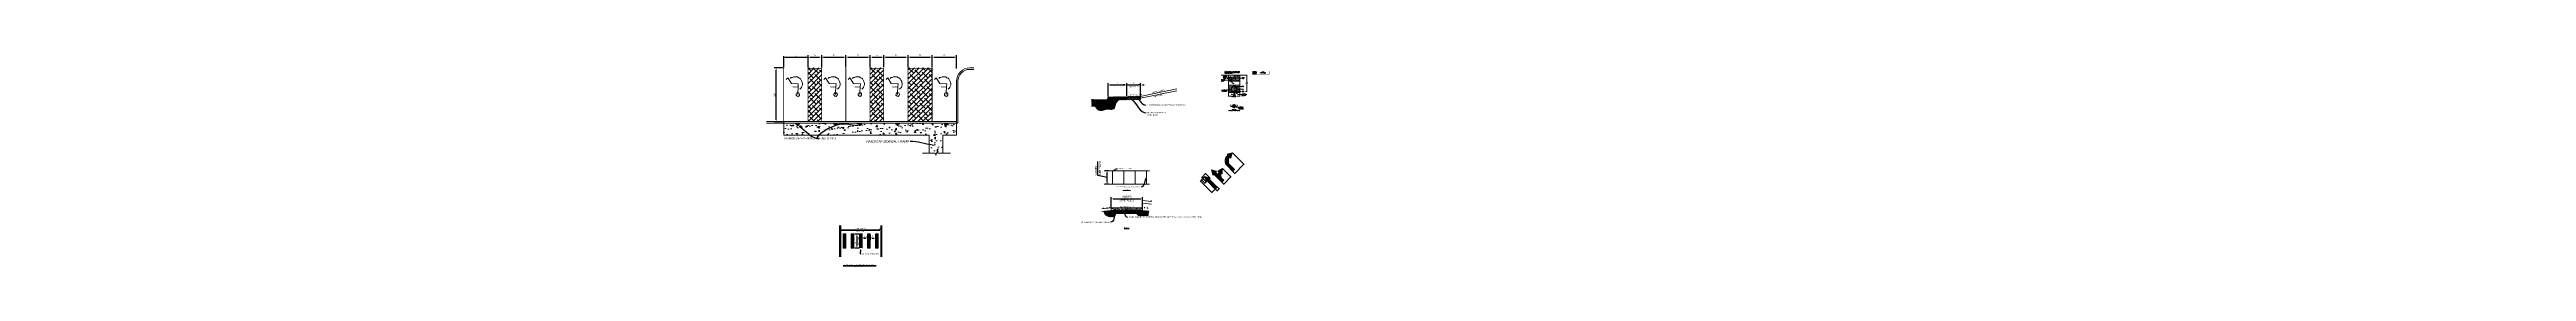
# Model space of a CAD drawing. Header units: inches. Extents: x -3859 to 7158, y 3705 to 4657.
import ezdxf
from ezdxf import colors
from ezdxf.entities.mleader import LeaderData, LeaderLine
from ezdxf.enums import TextEntityAlignment as Align
from ezdxf.math import Vec2, Vec3

# ---------------------------------------------------------------- set-up
doc = ezdxf.new("R2010")
doc.units = ezdxf.units.IN
doc.header["$MEASUREMENT"] = 0
doc.linetypes.add('CENTER8', pattern=[0.28125, 0.1875, -0.03125, 0.03125, -0.03125])
doc.layers.get('0').update_dxf_attribs({"lineweight": 0})
doc.layers.get('DEFPOINTS').update_dxf_attribs({"lineweight": 0})
for name, color, linetype, lineweight in [('D1', 4, 'Continuous', 0), ('D6', 6, 'Continuous', 0), ('D7', 3, 'Continuous', 0), ('DH', 6, 'Continuous', 0), ('Dimension', 4, 'Continuous', 0), ('Hatches', 6, 'Continuous', 0), ('Linework', 3, 'Continuous', 0), ('T6', 6, 'Continuous', 0), ('T7', 3, 'Continuous', 0), ('Text', 7, 'Continuous', 0), ('Titles', 3, 'Continuous', 50)]:
    doc.layers.add(name, color=color, linetype=linetype, lineweight=lineweight)
doc.styles.add('100BT', font='swiss.ttf', dxfattribs={"width": 2, "height": 0.09})
doc.styles.add('60', font='simplex.shx', dxfattribs={"width": 1.15, "height": 0.06})
doc.styles.add('60L', font='simplex.shx', dxfattribs={"height": 5.3})
doc.styles.add('80', font='simplex.shx', dxfattribs={"width": 1.66, "height": 0.077})
doc.styles.get("Standard").update_dxf_attribs({"font": 'ARIALN.TTF'})
doc.dimstyles.get("Standard").update_dxf_attribs({"dimtxt": 0.18, "dimasz": 0.18, "dimexe": 0.18, "dimexo": 0.0625, "dimgap": 0.09, "dimtad": 1, "dimdec": 4, "dimzin": 0, "dimdsep": 46, "dimlunit": 4, "dimtxsty": 'Standard', "dimcen": 0.09, "dimadec": 0, "dimazin": 0, "dimtfac": 1, "dimtdec": 4, "dimtofl": 0, "dimtmove": 0, "dimatfit": 3, "dimfxl": 1, "dimtolj": 1, "dimtzin": 0, "dimarcsym": 0})
doc.dimstyles.new('T7', dxfattribs={"dimtxt": 0.05, "dimasz": 0.1, "dimexe": 0.05, "dimexo": 0.05, "dimgap": 0.05, "dimtad": 1, "dimdec": 4, "dimzin": 0, "dimdsep": 46, "dimtxsty": '60L', "dimcen": 0.1, "dimclrd": 6, "dimclre": 6, "dimadec": 0, "dimazin": 0, "dimtfac": 1, "dimtdec": 4, "dimtofl": 0, "dimtmove": 0, "dimatfit": 3, "dimfxl": 1, "dimtfillclr": 256, "dimtolj": 1, "dimtzin": 0, "dimarcsym": 0})
pattern_1 = [(45, (-2815.47, 3721.428), (-10.6066, 10.6066), []), (135, (-2815.47, 3721.428), (-31.819805, 10.6066), [37.5, -22.5])]
pattern_2 = [(45, (5713.8514, 3445.1382), (-1.06719213, 1.06719213), [])]
pattern_3 = [(0, (5713.8514, 3445.1382), (0.9432735, 1.886547), [0, -1.886547])]
pattern_4 = [(45, (0, -32.8283), (0, 7.071068), [5, -5]), (45, (-1.326, -31.5025), (0, 7.071068), [5, -5]), (45, (-2.6517, -30.1766), (0, 7.071068), [5, -5]), (135, (-2.6517, -29.293), (-7.071068, 4e-16), [5, -5]), (135, (-1.326, -27.967), (-7.071068, 4e-16), [5, -5]), (135, (0, -26.641), (-7.071068, 4e-16), [5, -5])]

# ---------------------------------------------------------------- blocks, each defined once
blk = doc.blocks.new('HC')
at = {"color": 0, "linetype": 'ByBlock', "lineweight": 0}
for points in [[(0.097, 0.251), (0.097, 0.259), (0.094, 0.262), (0.09, 0.266), (0.087, 0.269), (0.083, 0.269), (0.076, 0.269), (0.073, 0.266), (0.069, 0.262), (0.066, 0.259), (0.066, 0.251), (0.066, 0.248), (0.069, 0.241), (0.073, 0.237), (0.076, 0.237), (0.083, 0.234), (0.087, 0.237), (0.09, 0.237), (0.094, 0.241), (0.097, 0.248), (0.097, 0.251), (0.097, 0.251)], [(0.083, 0.251), (0.083, 0.234), (0.083, 0.184), (0.133, 0.184)], [(0.066, 0.202), (0.058, 0.191), (0.051, 0.184), (0.048, 0.174), (0.044, 0.159), (0.044, 0.149), (0.048, 0.138), (0.051, 0.128), (0.058, 0.117), (0.066, 0.106), (0.073, 0.099), (0.083, 0.096), (0.094, 0.089), (0.104, 0.089), (0.119, 0.089), (0.129, 0.089), (0.14, 0.096), (0.151, 0.099), (0.158, 0.106)], [(0.083, 0.184), (0.083, 0.152), (0.147, 0.152), (0.182, 0.103), (0.197, 0.117)]]:
    blk.add_lwpolyline(points, dxfattribs=at)
blk = doc.blocks.new('IPS')
at = {"color": 0, "linetype": 'ByBlock', "lineweight": 0}
for points in [[(0.03, 0), (0.03, 0.01), (0.02, 0.02), (0.02, 0.02), (0.01, 0.03), (0.01, 0.03), (0, 0.03), (-0.01, 0.03), (-0.01, 0.03), (-0.02, 0.02), (-0.03, 0.02), (-0.03, 0.01), (-0.03, 0), (-0.03, 0), (-0.03, -0.01), (-0.02, -0.02), (-0.01, -0.02), (-0.01, -0.03), (0, -0.03), (0.01, -0.03), (0.01, -0.02), (0.02, -0.02), (0.02, -0.01), (0.03, 0), (0.03, 0), (0.03, 0)], [(0.02, 0), (0.02, 0.01), (0.02, 0.02), (0.01, 0.02), (0.01, 0.03), (0, 0.03), (-0.01, 0.03), (-0.01, 0.02), (-0.02, 0.02), (-0.02, 0.01), (-0.03, 0), (-0.02, 0), (-0.02, -0.01), (-0.01, -0.02), (-0.01, -0.02), (0, -0.02), (0.01, -0.02), (0.01, -0.02), (0.02, -0.01), (0.02, 0), (0.02, 0), (0.02, 0)], [(0.02, 0), (0.01, 0.01), (0.01, 0.01), (0.01, 0.02), (0, 0.02), (0, 0.02), (-0.01, 0.02), (-0.01, 0.02), (-0.02, 0.01), (-0.02, 0.01), (-0.02, 0), (-0.02, 0), (-0.02, -0.01), (-0.01, -0.01), (-0.01, -0.02), (0, -0.02), (0, -0.02), (0.01, -0.01), (0.01, -0.01), (0.01, 0), (0.02, 0), (0.02, 0)], [(0.01, 0), (0.01, 0.01), (0.01, 0.01), (0, 0.02), (0, 0.02), (-0.01, 0.02), (-0.01, 0.01), (-0.01, 0.01), (-0.01, 0), (-0.01, 0), (-0.01, -0.01), (-0.01, -0.01), (0, -0.01), (0, -0.01), (0.01, -0.01), (0.01, 0), (0.01, 0), (0.01, 0)], [(0.01, 0), (0.01, 0.01), (0, 0.01), (0, 0.01), (-0.01, 0.01), (-0.01, 0.01), (-0.01, 0), (-0.01, 0), (-0.01, 0), (0, -0.01), (0, 0), (0.01, 0), (0.01, 0), (0.01, 0)], [(0, 0), (0, 0.01), (-0.01, 0), (-0.01, 0), (0, 0), (0, 0), (0, 0), (0, 0)]]:
    blk.add_lwpolyline(points, dxfattribs=at)
blk = doc.blocks.new('*D3')
at = {"layer": 'DEFPOINTS', "color": 0, "transparency": 16777216}
for p in [(-485, 4642), (-593, 4594), (-485, 4594)]:
    blk.add_point(p, dxfattribs=at)
at = {"layer": 'Dimension', "color": 0, "lineweight": -2, "transparency": 16777216}
for p, q in [((-593, 4596), (-593, 4647)), ((-589, 4642), (-490, 4642)), ((-485, 4596), (-485, 4647))]:
    blk.add_line(p, q, dxfattribs=at)
at = {"layer": 'Dimension', "color": 0, "transparency": 16777216}
for points in [[(-589, 4643), (-589, 4642), (-593, 4642)], [(-490, 4643), (-490, 4642), (-485, 4642)]]:
    blk.add_solid(points, dxfattribs=at)
at = {"layer": 'Dimension', "color": 0, "transparency": 16777216, "insert": (-539, 4647), "char_height": 4.32, "attachment_point": 5}
blk.add_mtext("\\A1;9'", dxfattribs=at)
blk = doc.blocks.new('*D4')
at = {"layer": 'DEFPOINTS', "color": 0, "transparency": 16777216}
for p in [(-425, 4642), (-485, 4594), (-425, 4593)]:
    blk.add_point(p, dxfattribs=at)
at = {"layer": 'Dimension', "color": 0, "lineweight": -2, "transparency": 16777216}
for p, q in [((-485, 4597), (-485, 4651)), ((-477, 4642), (-434, 4642)), ((-425, 4596), (-425, 4651))]:
    blk.add_line(p, q, dxfattribs=at)
at = {"layer": 'Dimension', "color": 0, "transparency": 16777216}
for points in [[(-477, 4644), (-477, 4641), (-485, 4642)], [(-434, 4644), (-434, 4641), (-425, 4642)]]:
    blk.add_solid(points, dxfattribs=at)
at = {"layer": 'Dimension', "color": 0, "transparency": 16777216, "insert": (-455, 4651), "char_height": 8.64, "attachment_point": 5}
blk.add_mtext("\\A1;5'", dxfattribs=at)
blk = doc.blocks.new('*D5')
at = {"layer": 'DEFPOINTS', "color": 0, "transparency": 16777216}
for p in [(-317, 4642), (-425, 4593), (-317, 4593)]:
    blk.add_point(p, dxfattribs=at)
at = {"layer": 'Dimension', "color": 0, "lineweight": -2, "transparency": 16777216}
for p, q in [((-425, 4596), (-425, 4651)), ((-417, 4642), (-326, 4642)), ((-317, 4596), (-317, 4651))]:
    blk.add_line(p, q, dxfattribs=at)
at = {"layer": 'Dimension', "color": 0, "transparency": 16777216}
for points in [[(-417, 4644), (-417, 4641), (-425, 4642)], [(-326, 4644), (-326, 4641), (-317, 4642)]]:
    blk.add_solid(points, dxfattribs=at)
at = {"layer": 'Dimension', "color": 0, "transparency": 16777216, "insert": (-371, 4651), "char_height": 8.64, "attachment_point": 5}
blk.add_mtext("\\A1;9'", dxfattribs=at)
blk = doc.blocks.new('*D6')
at = {"layer": 'DEFPOINTS', "color": 0, "transparency": 16777216}
for p in [(-209, 4642), (-317, 4593), (-209, 4593)]:
    blk.add_point(p, dxfattribs=at)
at = {"layer": 'Dimension', "color": 0, "lineweight": -2, "transparency": 16777216}
for p, q in [((-317, 4596), (-317, 4651)), ((-309, 4642), (-218, 4642)), ((-209, 4596), (-209, 4651))]:
    blk.add_line(p, q, dxfattribs=at)
at = {"layer": 'Dimension', "color": 0, "transparency": 16777216}
for points in [[(-309, 4644), (-309, 4641), (-317, 4642)], [(-218, 4644), (-218, 4641), (-209, 4642)]]:
    blk.add_solid(points, dxfattribs=at)
at = {"layer": 'Dimension', "color": 0, "transparency": 16777216, "insert": (-263, 4651), "char_height": 8.64, "attachment_point": 5}
blk.add_mtext("\\A1;9'", dxfattribs=at)
blk = doc.blocks.new('*D7')
at = {"layer": 'DEFPOINTS', "color": 0, "transparency": 16777216}
for p in [(-149, 4642), (-209, 4593), (-149, 4594)]:
    blk.add_point(p, dxfattribs=at)
at = {"layer": 'Dimension', "color": 0, "lineweight": -2, "transparency": 16777216}
for p, q in [((-209, 4596), (-209, 4651)), ((-201, 4642), (-158, 4642)), ((-149, 4597), (-149, 4651))]:
    blk.add_line(p, q, dxfattribs=at)
at = {"layer": 'Dimension', "color": 0, "transparency": 16777216}
for points in [[(-201, 4644), (-201, 4641), (-209, 4642)], [(-158, 4644), (-158, 4641), (-149, 4642)]]:
    blk.add_solid(points, dxfattribs=at)
at = {"layer": 'Dimension', "color": 0, "transparency": 16777216, "insert": (-179, 4651), "char_height": 8.64, "attachment_point": 5}
blk.add_mtext("\\A1;5'", dxfattribs=at)
blk = doc.blocks.new('*D8')
at = {"layer": 'DEFPOINTS', "color": 0, "transparency": 16777216}
for p in [(-41, 4642), (-149, 4594), (-41, 4593)]:
    blk.add_point(p, dxfattribs=at)
at = {"layer": 'Dimension', "color": 0, "lineweight": -2, "transparency": 16777216}
for p, q in [((-149, 4597), (-149, 4651)), ((-141, 4642), (-50, 4642)), ((-41, 4596), (-41, 4651))]:
    blk.add_line(p, q, dxfattribs=at)
at = {"layer": 'Dimension', "color": 0, "transparency": 16777216}
for points in [[(-141, 4644), (-141, 4641), (-149, 4642)], [(-50, 4644), (-50, 4641), (-41, 4642)]]:
    blk.add_solid(points, dxfattribs=at)
at = {"layer": 'Dimension', "color": 0, "transparency": 16777216, "insert": (-95, 4651), "char_height": 8.64, "attachment_point": 5}
blk.add_mtext("\\A1;9'", dxfattribs=at)
blk = doc.blocks.new('*D9')
at = {"layer": 'DEFPOINTS', "color": 0, "transparency": 16777216}
for p in [(67, 4642), (-41, 4593), (67, 4593)]:
    blk.add_point(p, dxfattribs=at)
at = {"layer": 'Dimension', "color": 0, "lineweight": -2, "transparency": 16777216}
for p, q in [((-41, 4596), (-41, 4651)), ((-33, 4642), (58, 4642)), ((67, 4596), (67, 4651))]:
    blk.add_line(p, q, dxfattribs=at)
at = {"layer": 'Dimension', "color": 0, "transparency": 16777216}
for points in [[(-33, 4644), (-33, 4641), (-41, 4642)], [(58, 4644), (58, 4641), (67, 4642)]]:
    blk.add_solid(points, dxfattribs=at)
at = {"layer": 'Dimension', "color": 0, "transparency": 16777216, "insert": (13, 4651), "char_height": 8.64, "attachment_point": 5}
blk.add_mtext("\\A1;9'", dxfattribs=at)
blk = doc.blocks.new('*D10')
at = {"layer": 'DEFPOINTS', "color": 0, "transparency": 16777216}
for p in [(175, 4642), (67, 4593), (175, 4588)]:
    blk.add_point(p, dxfattribs=at)
at = {"layer": 'Dimension', "color": 0, "lineweight": -2, "transparency": 16777216}
for p, q in [((67, 4596), (67, 4651)), ((75, 4642), (166, 4642)), ((175, 4591), (175, 4651))]:
    blk.add_line(p, q, dxfattribs=at)
at = {"layer": 'Dimension', "color": 0, "transparency": 16777216}
for points in [[(75, 4644), (75, 4641), (67, 4642)], [(166, 4644), (166, 4641), (175, 4642)]]:
    blk.add_solid(points, dxfattribs=at)
at = {"layer": 'Dimension', "color": 0, "transparency": 16777216, "insert": (121, 4651), "char_height": 8.64, "attachment_point": 5}
blk.add_mtext("\\A1;9'", dxfattribs=at)
blk = doc.blocks.new('*D11')
at = {"layer": 'DEFPOINTS', "color": 0, "transparency": 16777216}
for p in [(-627, 4594), (-593, 4594), (-593, 4354)]:
    blk.add_point(p, dxfattribs=at)
at = {"layer": 'Dimension', "color": 0, "lineweight": -2, "transparency": 16777216}
for p, q in [((-596, 4594), (-636, 4594)), ((-627, 4363), (-627, 4586)), ((-596, 4354), (-636, 4354))]:
    blk.add_line(p, q, dxfattribs=at)
at = {"layer": 'Dimension', "color": 0, "transparency": 16777216}
for points in [[(-629, 4586), (-626, 4586), (-627, 4594)], [(-629, 4363), (-626, 4363), (-627, 4354)]]:
    blk.add_solid(points, dxfattribs=at)
at = {"layer": 'Dimension', "color": 0, "transparency": 16777216, "insert": (-636, 4474), "char_height": 8.64, "attachment_point": 5, "rotation": 90}
blk.add_mtext("\\A1;20'", dxfattribs=at)
blk = doc.blocks.new('*D12')
at = {"layer": 'DEFPOINTS', "color": 0, "transparency": 16777216}
for p in [(-221, 3806), (-209, 3807), (-209, 3806)]:
    blk.add_point(p, dxfattribs=at)
at = {"layer": 'Titles', "color": 6, "lineweight": -2, "transparency": 16777216}
for p, q in [((-221, 3806), (-221, 3807)), ((-221, 3807), (-209, 3807)), ((-209, 3806), (-209, 3807))]:
    blk.add_line(p, q, dxfattribs=at)
at = {"layer": 'Titles', "color": 6, "transparency": 16777216}
for points in [[(-221, 3807), (-221, 3807), (-221, 3807)], [(-209, 3807), (-209, 3807), (-209, 3807)]]:
    blk.add_solid(points, dxfattribs=at)
blk = doc.blocks.new('*D13')
at = {"layer": 'DEFPOINTS', "color": 0, "transparency": 16777216}
for p in [(933, 4518), (849, 4464), (933, 4466)]:
    blk.add_point(p, dxfattribs=at)
at = {"layer": 'Dimension', "color": 0, "lineweight": -2, "transparency": 16777216}
for p, q in [((849, 4467), (849, 4526)), ((857, 4518), (924, 4518)), ((933, 4469), (933, 4526))]:
    blk.add_line(p, q, dxfattribs=at)
at = {"layer": 'Dimension', "color": 0, "transparency": 16777216}
for points in [[(857, 4519), (857, 4516), (849, 4518)], [(924, 4519), (924, 4516), (933, 4518)]]:
    blk.add_solid(points, dxfattribs=at)
at = {"layer": 'Dimension', "color": 0, "transparency": 16777216, "insert": (891, 4525), "char_height": 5.76, "attachment_point": 5}
blk.add_mtext("\\A1;7'", dxfattribs=at)
blk = doc.blocks.new('*D14')
at = {"layer": 'DEFPOINTS', "color": 0, "transparency": 16777216}
for p in [(993, 4518), (933, 4466), (993, 4467)]:
    blk.add_point(p, dxfattribs=at)
at = {"layer": 'Dimension', "color": 0, "lineweight": -2, "transparency": 16777216}
for p, q in [((924, 4518), (916, 4518)), ((933, 4469), (933, 4526)), ((933, 4518), (942, 4518)), ((942, 4518), (984, 4518)), ((993, 4518), (984, 4518)), ((993, 4470), (993, 4526)), ((1002, 4518), (1010, 4518))]:
    blk.add_line(p, q, dxfattribs=at)
at = {"layer": 'Dimension', "color": 0, "transparency": 16777216}
for points in [[(924, 4519), (924, 4516), (933, 4518)], [(1002, 4519), (1002, 4516), (993, 4518)]]:
    blk.add_solid(points, dxfattribs=at)
at = {"layer": 'Dimension', "color": 0, "transparency": 16777216, "char_height": 5.76, "attachment_point": 5}
for s, insert in [("\\A1;5'", (963, 4525)), ('\\A1;SIDEWALK', (963, 4510))]:
    blk.add_mtext(s, dxfattribs=dict(at, insert=insert))
blk = doc.blocks.new('*D15')
at = {"layer": 'DEFPOINTS', "color": 0, "transparency": 16777216}
for p in [(-340, 3871), (-163, 3871), (-163, 3871)]:
    blk.add_point(p, dxfattribs=at)
at = {"layer": 'Dimension', "color": 0, "lineweight": -2, "transparency": 16777216}
for p, q in [((-340, 3874), (-340, 3879)), ((-332, 3871), (-171, 3871)), ((-163, 3874), (-163, 3879))]:
    blk.add_line(p, q, dxfattribs=at)
at = {"layer": 'Dimension', "color": 0, "transparency": 16777216}
for points in [[(-332, 3872), (-332, 3869), (-340, 3871)], [(-171, 3872), (-171, 3869), (-163, 3871)]]:
    blk.add_solid(points, dxfattribs=at)
at = {"layer": 'Dimension', "color": 0, "transparency": 16777216, "char_height": 4.8, "attachment_point": 5}
for s, insert in [('\\A1;WIDTH VARIES', (-251, 3878)), ('\\A1;(SEE PLAN)', (-251, 3863))]:
    blk.add_mtext(s, dxfattribs=dict(at, insert=insert))
blk = doc.blocks.new('*D16')
at = {"layer": 'DEFPOINTS', "color": 0, "transparency": 16777216}
for p in [(-245, 3833), (-221, 3835), (-221, 3833)]:
    blk.add_point(p, dxfattribs=at)
at = {"layer": 'Dimension', "color": 0, "lineweight": -2, "transparency": 16777216}
for p, q in [((-245, 3836), (-245, 3844)), ((-230, 3835), (-239, 3835)), ((-237, 3835), (-228, 3835)), ((-221, 3836), (-221, 3844))]:
    blk.add_line(p, q, dxfattribs=at)
at = {"layer": 'Dimension', "color": 0, "transparency": 16777216}
for points in [[(-237, 3837), (-237, 3834), (-245, 3835)], [(-230, 3837), (-230, 3834), (-221, 3835)]]:
    blk.add_solid(points, dxfattribs=at)
at = {"layer": 'Dimension', "color": 0, "transparency": 16777216, "insert": (-233, 3842), "char_height": 4.8, "attachment_point": 5}
blk.add_mtext("\\A1;2'", dxfattribs=at)
blk = doc.blocks.new('*D17')
at = {"layer": 'DEFPOINTS', "color": 0, "transparency": 16777216}
for p in [(-221, 3853), (-209, 3853), (-209, 3835)]:
    blk.add_point(p, dxfattribs=at)
at = {"layer": 'Dimension', "color": 0, "lineweight": -2, "transparency": 16777216}
for p, q in [((-230, 3835), (-239, 3835)), ((-221, 3850), (-221, 3827)), ((-209, 3850), (-209, 3827)), ((-201, 3835), (-192, 3835))]:
    blk.add_line(p, q, dxfattribs=at)
at = {"layer": 'Dimension', "color": 0, "transparency": 16777216}
for points in [[(-230, 3837), (-230, 3834), (-221, 3835)], [(-201, 3837), (-201, 3834), (-209, 3835)]]:
    blk.add_solid(points, dxfattribs=at)
at = {"layer": 'Dimension', "color": 0, "transparency": 16777216, "insert": (-197, 3844), "char_height": 4.8, "attachment_point": 5}
blk.add_mtext("\\A1;1'", dxfattribs=at)
blk = doc.blocks.new('*D18')
at = {"layer": 'DEFPOINTS', "color": 0, "transparency": 16777216}
for p in [(-269, 3790), (-257, 3853), (-257, 3790)]:
    blk.add_point(p, dxfattribs=at)
at = {"layer": 'Dimension', "color": 0, "lineweight": -2, "transparency": 16777216}
for p, q in [((-260, 3853), (-277, 3853)), ((-260, 3790), (-277, 3790)), ((-269, 3845), (-269, 3798))]:
    blk.add_line(p, q, dxfattribs=at)
at = {"layer": 'Dimension', "color": 0, "transparency": 16777216}
for points in [[(-270, 3845), (-267, 3845), (-269, 3853)], [(-270, 3798), (-267, 3798), (-269, 3790)]]:
    blk.add_solid(points, dxfattribs=at)
at = {"layer": 'Dimension', "color": 0, "transparency": 16777216, "char_height": 4.8, "attachment_point": 5, "rotation": 90}
for s, insert in [('\\A1;8FT MIN', (-276, 3822)), ('\\A1;(SEE PLAN)', (-261, 3822))]:
    blk.add_mtext(s, dxfattribs=dict(at, insert=insert))
blk = doc.blocks.new('IP')
at = {"color": 0, "linetype": 'ByBlock', "lineweight": 0}
for points in [[(0.03, 0), (0.02, 0.01), (0.01, 0.03), (0, 0.03), (-0.02, 0.03), (-0.03, 0.01), (-0.03, 0), (-0.03, -0.01), (-0.02, -0.02), (0, -0.03), (0.01, -0.02), (0.02, -0.01), (0.03, 0), (0.03, 0)], [(0.01, 0), (0.01, 0.01), (0, 0.01), (-0.01, 0.01), (-0.01, 0), (-0.01, -0.01), (0, -0.01), (0.01, -0.01), (0.01, 0), (0.01, 0)]]:
    blk.add_lwpolyline(points, dxfattribs=at)
blk = doc.blocks.new('*X20')
at = {"color": 0}
for p, q in [((6.796875, -21.34375), (6.796875, -21.34375)), ((6.828125, -21.34375), (6.828125, -21.34375)), ((6.84375, -21.375), (6.84375, -21.375)), ((6.859375, -21.34375), (6.859375, -21.34375)), ((6.859375, -21.40625), (6.859375, -21.40625)), ((6.875, -21.375), (6.875, -21.375)), ((6.890625, -21.34375), (6.890625, -21.34375)), ((6.890625, -21.40625), (6.890625, -21.40625)), ((6.90625, -21.375), (6.90625, -21.375)), ((6.90625, -21.4375), (6.90625, -21.4375)), ((6.921875, -21.34375), (6.921875, -21.34375)), ((6.921875, -21.40625), (6.921875, -21.40625)), ((6.921875, -21.46875), (6.921875, -21.46875)), ((6.9375, -21.375), (6.9375, -21.375)), ((6.9375, -21.4375), (6.9375, -21.4375)), ((6.953125, -21.34375), (6.953125, -21.34375)), ((6.953125, -21.40625), (6.953125, -21.40625)), ((6.953125, -21.46875), (6.953125, -21.46875)), ((6.96875, -21.375), (6.96875, -21.375)), ((6.96875, -21.4375), (6.96875, -21.4375)), ((6.96875, -21.5), (6.96875, -21.5)), ((6.984375, -21.34375), (6.984375, -21.34375)), ((6.984375, -21.40625), (6.984375, -21.40625)), ((6.984375, -21.46875), (6.984375, -21.46875)), ((6.984375, -21.53125), (6.984375, -21.53125)), ((7, -21.375), (7, -21.375)), ((7, -21.4375), (7, -21.4375)), ((7, -21.5), (7, -21.5)), ((7.015625, -21.34375), (7.015625, -21.34375)), ((7.015625, -21.40625), (7.015625, -21.40625)), ((7.015625, -21.46875), (7.015625, -21.46875)), ((7.015625, -21.53125), (7.015625, -21.53125)), ((7.03125, -21.375), (7.03125, -21.375)), ((7.03125, -21.4375), (7.03125, -21.4375)), ((7.03125, -21.5), (7.03125, -21.5)), ((7.03125, -21.5625), (7.03125, -21.5625)), ((7.046875, -21.34375), (7.046875, -21.34375)), ((7.046875, -21.40625), (7.046875, -21.40625)), ((7.046875, -21.46875), (7.046875, -21.46875)), ((7.046875, -21.53125), (7.046875, -21.53125)), ((7.046875, -21.59375), (7.046875, -21.59375)), ((7.0625, -21.3125), (7.0625, -21.3125)), ((7.0625, -21.375), (7.0625, -21.375)), ((7.0625, -21.4375), (7.0625, -21.4375)), ((7.0625, -21.5), (7.0625, -21.5)), ((7.0625, -21.5625), (7.0625, -21.5625)), ((7.078125, -21.34375), (7.078125, -21.34375)), ((7.078125, -21.40625), (7.078125, -21.40625)), ((7.078125, -21.46875), (7.078125, -21.46875)), ((7.078125, -21.53125), (7.078125, -21.53125)), ((7.078125, -21.59375), (7.078125, -21.59375)), ((7.09375, -21.3125), (7.09375, -21.3125)), ((7.09375, -21.375), (7.09375, -21.375)), ((7.09375, -21.4375), (7.09375, -21.4375)), ((7.09375, -21.5), (7.09375, -21.5)), ((7.09375, -21.5625), (7.09375, -21.5625)), ((7.09375, -21.625), (7.09375, -21.625)), ((7.109375, -21.34375), (7.109375, -21.34375)), ((7.109375, -21.40625), (7.109375, -21.40625)), ((7.109375, -21.46875), (7.109375, -21.46875)), ((7.109375, -21.53125), (7.109375, -21.53125)), ((7.109375, -21.59375), (7.109375, -21.59375)), ((7.125, -21.3125), (7.125, -21.3125)), ((7.125, -21.375), (7.125, -21.375)), ((7.125, -21.4375), (7.125, -21.4375)), ((7.125, -21.5), (7.125, -21.5)), ((7.125, -21.5625), (7.125, -21.5625)), ((7.125, -21.625), (7.125, -21.625)), ((7.140625, -21.34375), (7.140625, -21.34375)), ((7.140625, -21.40625), (7.140625, -21.40625)), ((7.140625, -21.46875), (7.140625, -21.46875)), ((7.140625, -21.53125), (7.140625, -21.53125)), ((7.140625, -21.59375), (7.140625, -21.59375)), ((7.15625, -21.3125), (7.15625, -21.3125)), ((7.15625, -21.375), (7.15625, -21.375)), ((7.15625, -21.4375), (7.15625, -21.4375)), ((7.15625, -21.5), (7.15625, -21.5)), ((7.15625, -21.5625), (7.15625, -21.5625)), ((7.15625, -21.625), (7.15625, -21.625)), ((7.171875, -21.34375), (7.171875, -21.34375)), ((7.171875, -21.40625), (7.171875, -21.40625)), ((7.171875, -21.46875), (7.171875, -21.46875)), ((7.171875, -21.53125), (7.171875, -21.53125)), ((7.171875, -21.59375), (7.171875, -21.59375)), ((7.1875, -21.3125), (7.1875, -21.3125)), ((7.1875, -21.375), (7.1875, -21.375)), ((7.1875, -21.4375), (7.1875, -21.4375)), ((7.1875, -21.5), (7.1875, -21.5)), ((7.1875, -21.5625), (7.1875, -21.5625)), ((7.1875, -21.625), (7.1875, -21.625)), ((7.203125, -21.34375), (7.203125, -21.34375)), ((7.203125, -21.40625), (7.203125, -21.40625)), ((7.203125, -21.46875), (7.203125, -21.46875)), ((7.203125, -21.53125), (7.203125, -21.53125)), ((7.203125, -21.59375), (7.203125, -21.59375)), ((7.21875, -21.3125), (7.21875, -21.3125)), ((7.21875, -21.375), (7.21875, -21.375)), ((7.21875, -21.4375), (7.21875, -21.4375)), ((7.21875, -21.5), (7.21875, -21.5)), ((7.21875, -21.5625), (7.21875, -21.5625)), ((7.21875, -21.625), (7.21875, -21.625)), ((7.234375, -21.34375), (7.234375, -21.34375)), ((7.234375, -21.40625), (7.234375, -21.40625)), ((7.234375, -21.46875), (7.234375, -21.46875)), ((7.234375, -21.53125), (7.234375, -21.53125)), ((7.234375, -21.59375), (7.234375, -21.59375)), ((7.25, -21.3125), (7.25, -21.3125)), ((7.25, -21.375), (7.25, -21.375)), ((7.25, -21.4375), (7.25, -21.4375)), ((7.25, -21.5), (7.25, -21.5)), ((7.25, -21.5625), (7.25, -21.5625)), ((7.25, -21.625), (7.25, -21.625)), ((7.265625, -21.34375), (7.265625, -21.34375)), ((7.265625, -21.40625), (7.265625, -21.40625)), ((7.265625, -21.46875), (7.265625, -21.46875)), ((7.265625, -21.53125), (7.265625, -21.53125)), ((7.265625, -21.59375), (7.265625, -21.59375)), ((7.28125, -21.3125), (7.28125, -21.3125)), ((7.28125, -21.375), (7.28125, -21.375)), ((7.28125, -21.4375), (7.28125, -21.4375)), ((7.28125, -21.5), (7.28125, -21.5)), ((7.28125, -21.5625), (7.28125, -21.5625)), ((7.28125, -21.625), (7.28125, -21.625)), ((7.296875, -21.34375), (7.296875, -21.34375)), ((7.296875, -21.40625), (7.296875, -21.40625)), ((7.296875, -21.46875), (7.296875, -21.46875)), ((7.296875, -21.53125), (7.296875, -21.53125)), ((7.296875, -21.59375), (7.296875, -21.59375)), ((7.3125, -21.3125), (7.3125, -21.3125)), ((7.3125, -21.375), (7.3125, -21.375)), ((7.3125, -21.4375), (7.3125, -21.4375)), ((7.3125, -21.5), (7.3125, -21.5)), ((7.3125, -21.5625), (7.3125, -21.5625)), ((7.3125, -21.625), (7.3125, -21.625)), ((7.328125, -21.34375), (7.328125, -21.34375)), ((7.328125, -21.40625), (7.328125, -21.40625)), ((7.328125, -21.46875), (7.328125, -21.46875)), ((7.328125, -21.53125), (7.328125, -21.53125)), ((7.328125, -21.59375), (7.328125, -21.59375)), ((7.34375, -21.3125), (7.34375, -21.3125)), ((7.34375, -21.375), (7.34375, -21.375)), ((7.34375, -21.4375), (7.34375, -21.4375)), ((7.34375, -21.5), (7.34375, -21.5)), ((7.34375, -21.5625), (7.34375, -21.5625)), ((7.34375, -21.625), (7.34375, -21.625)), ((7.359375, -21.34375), (7.359375, -21.34375)), ((7.359375, -21.40625), (7.359375, -21.40625)), ((7.359375, -21.46875), (7.359375, -21.46875)), ((7.359375, -21.53125), (7.359375, -21.53125)), ((7.359375, -21.59375), (7.359375, -21.59375)), ((7.375, -21.3125), (7.375, -21.3125)), ((7.375, -21.375), (7.375, -21.375)), ((7.375, -21.4375), (7.375, -21.4375)), ((7.375, -21.5), (7.375, -21.5)), ((7.375, -21.5625), (7.375, -21.5625)), ((7.375, -21.625), (7.375, -21.625)), ((7.390625, -21.34375), (7.390625, -21.34375)), ((7.390625, -21.40625), (7.390625, -21.40625)), ((7.390625, -21.46875), (7.390625, -21.46875)), ((7.390625, -21.53125), (7.390625, -21.53125)), ((7.390625, -21.59375), (7.390625, -21.59375)), ((7.40625, -21.3125), (7.40625, -21.3125)), ((7.40625, -21.375), (7.40625, -21.375)), ((7.40625, -21.4375), (7.40625, -21.4375)), ((7.40625, -21.5), (7.40625, -21.5)), ((7.40625, -21.5625), (7.40625, -21.5625)), ((7.40625, -21.625), (7.40625, -21.625)), ((7.421875, -21.34375), (7.421875, -21.34375)), ((7.421875, -21.40625), (7.421875, -21.40625)), ((7.421875, -21.46875), (7.421875, -21.46875)), ((7.421875, -21.53125), (7.421875, -21.53125)), ((7.421875, -21.59375), (7.421875, -21.59375)), ((7.4375, -21.3125), (7.4375, -21.3125)), ((7.4375, -21.375), (7.4375, -21.375)), ((7.4375, -21.4375), (7.4375, -21.4375)), ((7.4375, -21.5), (7.4375, -21.5)), ((7.4375, -21.5625), (7.4375, -21.5625)), ((7.4375, -21.625), (7.4375, -21.625)), ((7.453125, -21.34375), (7.453125, -21.34375)), ((7.453125, -21.40625), (7.453125, -21.40625)), ((7.453125, -21.46875), (7.453125, -21.46875)), ((7.453125, -21.53125), (7.453125, -21.53125)), ((7.453125, -21.59375), (7.453125, -21.59375)), ((7.46875, -21.3125), (7.46875, -21.3125)), ((7.46875, -21.375), (7.46875, -21.375)), ((7.46875, -21.4375), (7.46875, -21.4375)), ((7.46875, -21.5), (7.46875, -21.5)), ((7.46875, -21.5625), (7.46875, -21.5625)), ((7.46875, -21.625), (7.46875, -21.625)), ((7.484375, -21.34375), (7.484375, -21.34375)), ((7.484375, -21.40625), (7.484375, -21.40625)), ((7.484375, -21.46875), (7.484375, -21.46875)), ((7.484375, -21.53125), (7.484375, -21.53125)), ((7.484375, -21.59375), (7.484375, -21.59375)), ((7.5, -21.3125), (7.5, -21.3125)), ((7.5, -21.375), (7.5, -21.375)), ((7.5, -21.4375), (7.5, -21.4375)), ((7.5, -21.5), (7.5, -21.5)), ((7.5, -21.5625), (7.5, -21.5625)), ((7.5, -21.625), (7.5, -21.625)), ((7.515625, -21.34375), (7.515625, -21.34375)), ((7.515625, -21.40625), (7.515625, -21.40625)), ((7.515625, -21.46875), (7.515625, -21.46875)), ((7.515625, -21.53125), (7.515625, -21.53125)), ((7.515625, -21.59375), (7.515625, -21.59375)), ((7.53125, -21.3125), (7.53125, -21.3125)), ((7.53125, -21.375), (7.53125, -21.375)), ((7.53125, -21.4375), (7.53125, -21.4375)), ((7.53125, -21.5), (7.53125, -21.5)), ((7.53125, -21.5625), (7.53125, -21.5625)), ((7.53125, -21.625), (7.53125, -21.625)), ((7.546875, -21.34375), (7.546875, -21.34375)), ((7.546875, -21.40625), (7.546875, -21.40625)), ((7.546875, -21.46875), (7.546875, -21.46875)), ((7.546875, -21.53125), (7.546875, -21.53125)), ((7.546875, -21.59375), (7.546875, -21.59375)), ((7.5625, -21.3125), (7.5625, -21.3125)), ((7.5625, -21.375), (7.5625, -21.375)), ((7.5625, -21.4375), (7.5625, -21.4375)), ((7.5625, -21.5), (7.5625, -21.5)), ((7.5625, -21.5625), (7.5625, -21.5625)), ((7.5625, -21.625), (7.5625, -21.625)), ((7.578125, -21.34375), (7.578125, -21.34375)), ((7.578125, -21.40625), (7.578125, -21.40625)), ((7.578125, -21.46875), (7.578125, -21.46875)), ((7.578125, -21.53125), (7.578125, -21.53125)), ((7.578125, -21.59375), (7.578125, -21.59375)), ((7.59375, -21.3125), (7.59375, -21.3125)), ((7.59375, -21.375), (7.59375, -21.375)), ((7.59375, -21.4375), (7.59375, -21.4375)), ((7.59375, -21.5), (7.59375, -21.5)), ((7.59375, -21.5625), (7.59375, -21.5625)), ((7.59375, -21.625), (7.59375, -21.625)), ((7.609375, -21.34375), (7.609375, -21.34375)), ((7.609375, -21.40625), (7.609375, -21.40625)), ((7.609375, -21.46875), (7.609375, -21.46875)), ((7.609375, -21.53125), (7.609375, -21.53125)), ((7.609375, -21.59375), (7.609375, -21.59375)), ((7.625, -21.3125), (7.625, -21.3125)), ((7.625, -21.375), (7.625, -21.375)), ((7.625, -21.4375), (7.625, -21.4375)), ((7.625, -21.5), (7.625, -21.5)), ((7.625, -21.5625), (7.625, -21.5625)), ((7.625, -21.625), (7.625, -21.625)), ((7.640625, -21.34375), (7.640625, -21.34375)), ((7.640625, -21.40625), (7.640625, -21.40625)), ((7.640625, -21.46875), (7.640625, -21.46875)), ((7.640625, -21.53125), (7.640625, -21.53125)), ((7.640625, -21.59375), (7.640625, -21.59375)), ((7.65625, -21.3125), (7.65625, -21.3125)), ((7.65625, -21.375), (7.65625, -21.375)), ((7.65625, -21.4375), (7.65625, -21.4375)), ((7.65625, -21.5), (7.65625, -21.5)), ((7.65625, -21.5625), (7.65625, -21.5625)), ((7.65625, -21.625), (7.65625, -21.625)), ((7.671875, -21.34375), (7.671875, -21.34375)), ((7.671875, -21.40625), (7.671875, -21.40625)), ((7.671875, -21.46875), (7.671875, -21.46875)), ((7.671875, -21.53125), (7.671875, -21.53125)), ((7.671875, -21.59375), (7.671875, -21.59375)), ((7.6875, -21.3125), (7.6875, -21.3125)), ((7.6875, -21.375), (7.6875, -21.375)), ((7.6875, -21.4375), (7.6875, -21.4375)), ((7.6875, -21.5), (7.6875, -21.5)), ((7.6875, -21.5625), (7.6875, -21.5625)), ((7.6875, -21.625), (7.6875, -21.625)), ((7.703125, -21.34375), (7.703125, -21.34375)), ((7.703125, -21.40625), (7.703125, -21.40625)), ((7.703125, -21.46875), (7.703125, -21.46875)), ((7.703125, -21.53125), (7.703125, -21.53125)), ((7.703125, -21.59375), (7.703125, -21.59375)), ((7.71875, -21.3125), (7.71875, -21.3125)), ((7.71875, -21.375), (7.71875, -21.375)), ((7.71875, -21.4375), (7.71875, -21.4375)), ((7.71875, -21.5), (7.71875, -21.5)), ((7.71875, -21.5625), (7.71875, -21.5625)), ((7.71875, -21.625), (7.71875, -21.625)), ((7.734375, -21.34375), (7.734375, -21.34375)), ((7.734375, -21.40625), (7.734375, -21.40625)), ((7.734375, -21.46875), (7.734375, -21.46875)), ((7.734375, -21.53125), (7.734375, -21.53125)), ((7.734375, -21.59375), (7.734375, -21.59375)), ((7.75, -21.3125), (7.75, -21.3125)), ((7.75, -21.375), (7.75, -21.375)), ((7.75, -21.4375), (7.75, -21.4375)), ((7.75, -21.5), (7.75, -21.5)), ((7.75, -21.5625), (7.75, -21.5625)), ((7.75, -21.625), (7.75, -21.625)), ((7.765625, -21.34375), (7.765625, -21.34375)), ((7.765625, -21.40625), (7.765625, -21.40625)), ((7.765625, -21.46875), (7.765625, -21.46875)), ((7.765625, -21.53125), (7.765625, -21.53125)), ((7.765625, -21.59375), (7.765625, -21.59375)), ((7.78125, -21.3125), (7.78125, -21.3125)), ((7.78125, -21.375), (7.78125, -21.375)), ((7.78125, -21.4375), (7.78125, -21.4375)), ((7.78125, -21.5), (7.78125, -21.5)), ((7.78125, -21.5625), (7.78125, -21.5625)), ((7.78125, -21.625), (7.78125, -21.625)), ((7.796875, -21.34375), (7.796875, -21.34375)), ((7.796875, -21.40625), (7.796875, -21.40625)), ((7.796875, -21.46875), (7.796875, -21.46875)), ((7.796875, -21.53125), (7.796875, -21.53125)), ((7.796875, -21.59375), (7.796875, -21.59375)), ((7.8125, -21.3125), (7.8125, -21.3125)), ((7.8125, -21.375), (7.8125, -21.375)), ((7.8125, -21.4375), (7.8125, -21.4375)), ((7.8125, -21.5), (7.8125, -21.5)), ((7.8125, -21.5625), (7.8125, -21.5625)), ((7.8125, -21.625), (7.8125, -21.625)), ((7.828125, -21.34375), (7.828125, -21.34375)), ((7.828125, -21.40625), (7.828125, -21.40625)), ((7.828125, -21.46875), (7.828125, -21.46875)), ((7.828125, -21.53125), (7.828125, -21.53125)), ((7.828125, -21.59375), (7.828125, -21.59375)), ((7.84375, -21.3125), (7.84375, -21.3125)), ((7.84375, -21.375), (7.84375, -21.375)), ((7.84375, -21.4375), (7.84375, -21.4375)), ((7.84375, -21.5), (7.84375, -21.5)), ((7.84375, -21.5625), (7.84375, -21.5625)), ((7.84375, -21.625), (7.84375, -21.625)), ((7.859375, -21.34375), (7.859375, -21.34375)), ((7.859375, -21.40625), (7.859375, -21.40625)), ((7.859375, -21.46875), (7.859375, -21.46875)), ((7.859375, -21.53125), (7.859375, -21.53125)), ((7.859375, -21.59375), (7.859375, -21.59375)), ((7.875, -21.3125), (7.875, -21.3125)), ((7.875, -21.375), (7.875, -21.375)), ((7.875, -21.4375), (7.875, -21.4375)), ((7.875, -21.5), (7.875, -21.5)), ((7.875, -21.5625), (7.875, -21.5625)), ((7.875, -21.625), (7.875, -21.625)), ((7.890625, -21.34375), (7.890625, -21.34375)), ((7.890625, -21.40625), (7.890625, -21.40625)), ((7.890625, -21.46875), (7.890625, -21.46875)), ((7.890625, -21.53125), (7.890625, -21.53125)), ((7.890625, -21.59375), (7.890625, -21.59375)), ((7.90625, -21.3125), (7.90625, -21.3125)), ((7.90625, -21.375), (7.90625, -21.375)), ((7.90625, -21.4375), (7.90625, -21.4375)), ((7.90625, -21.5), (7.90625, -21.5)), ((7.90625, -21.5625), (7.90625, -21.5625)), ((7.90625, -21.625), (7.90625, -21.625)), ((7.921875, -21.34375), (7.921875, -21.34375)), ((7.921875, -21.40625), (7.921875, -21.40625)), ((7.921875, -21.46875), (7.921875, -21.46875)), ((7.921875, -21.53125), (7.921875, -21.53125)), ((7.921875, -21.59375), (7.921875, -21.59375)), ((7.9375, -21.3125), (7.9375, -21.3125)), ((7.9375, -21.375), (7.9375, -21.375)), ((7.9375, -21.4375), (7.9375, -21.4375)), ((7.9375, -21.5), (7.9375, -21.5)), ((7.9375, -21.5625), (7.9375, -21.5625)), ((7.9375, -21.625), (7.9375, -21.625)), ((7.953125, -21.34375), (7.953125, -21.34375)), ((7.953125, -21.40625), (7.953125, -21.40625)), ((7.953125, -21.46875), (7.953125, -21.46875)), ((7.953125, -21.53125), (7.953125, -21.53125)), ((7.953125, -21.59375), (7.953125, -21.59375)), ((7.96875, -21.3125), (7.96875, -21.3125)), ((7.96875, -21.375), (7.96875, -21.375)), ((7.96875, -21.4375), (7.96875, -21.4375)), ((7.96875, -21.5), (7.96875, -21.5)), ((7.96875, -21.5625), (7.96875, -21.5625)), ((7.96875, -21.625), (7.96875, -21.625)), ((7.984375, -21.34375), (7.984375, -21.34375)), ((7.984375, -21.40625), (7.984375, -21.40625)), ((7.984375, -21.46875), (7.984375, -21.46875)), ((7.984375, -21.53125), (7.984375, -21.53125)), ((7.984375, -21.59375), (7.984375, -21.59375)), ((8, -21.3125), (8, -21.3125)), ((8, -21.375), (8, -21.375)), ((8, -21.4375), (8, -21.4375)), ((8, -21.5), (8, -21.5)), ((8, -21.5625), (8, -21.5625)), ((8, -21.625), (8, -21.625)), ((8.015625, -21.34375), (8.015625, -21.34375)), ((8.015625, -21.40625), (8.015625, -21.40625)), ((8.015625, -21.46875), (8.015625, -21.46875)), ((8.015625, -21.53125), (8.015625, -21.53125)), ((8.015625, -21.59375), (8.015625, -21.59375)), ((8.03125, -21.3125), (8.03125, -21.3125)), ((8.03125, -21.375), (8.03125, -21.375)), ((8.03125, -21.4375), (8.03125, -21.4375)), ((8.03125, -21.5), (8.03125, -21.5)), ((8.03125, -21.5625), (8.03125, -21.5625)), ((8.03125, -21.625), (8.03125, -21.625)), ((8.046875, -21.34375), (8.046875, -21.34375)), ((8.046875, -21.40625), (8.046875, -21.40625)), ((8.046875, -21.46875), (8.046875, -21.46875)), ((8.046875, -21.53125), (8.046875, -21.53125)), ((8.046875, -21.59375), (8.046875, -21.59375)), ((8.0625, -21.3125), (8.0625, -21.3125)), ((8.0625, -21.375), (8.0625, -21.375)), ((8.0625, -21.4375), (8.0625, -21.4375)), ((8.0625, -21.5), (8.0625, -21.5)), ((8.0625, -21.5625), (8.0625, -21.5625)), ((8.0625, -21.625), (8.0625, -21.625)), ((8.078125, -21.34375), (8.078125, -21.34375)), ((8.078125, -21.40625), (8.078125, -21.40625)), ((8.078125, -21.46875), (8.078125, -21.46875)), ((8.078125, -21.53125), (8.078125, -21.53125)), ((8.078125, -21.59375), (8.078125, -21.59375)), ((8.09375, -21.3125), (8.09375, -21.3125)), ((8.09375, -21.375), (8.09375, -21.375)), ((8.09375, -21.4375), (8.09375, -21.4375)), ((8.09375, -21.5), (8.09375, -21.5)), ((8.09375, -21.5625), (8.09375, -21.5625)), ((8.09375, -21.625), (8.09375, -21.625)), ((8.109375, -21.34375), (8.109375, -21.34375)), ((8.109375, -21.40625), (8.109375, -21.40625)), ((8.109375, -21.46875), (8.109375, -21.46875)), ((8.109375, -21.53125), (8.109375, -21.53125)), ((8.109375, -21.59375), (8.109375, -21.59375)), ((8.125, -21.3125), (8.125, -21.3125)), ((8.125, -21.375), (8.125, -21.375)), ((8.125, -21.4375), (8.125, -21.4375)), ((8.125, -21.5), (8.125, -21.5)), ((8.125, -21.5625), (8.125, -21.5625)), ((8.125, -21.625), (8.125, -21.625)), ((8.140625, -21.34375), (8.140625, -21.34375)), ((8.140625, -21.40625), (8.140625, -21.40625)), ((8.140625, -21.46875), (8.140625, -21.46875)), ((8.140625, -21.53125), (8.140625, -21.53125)), ((8.140625, -21.59375), (8.140625, -21.59375)), ((8.15625, -21.3125), (8.15625, -21.3125)), ((8.15625, -21.375), (8.15625, -21.375)), ((8.15625, -21.4375), (8.15625, -21.4375)), ((8.15625, -21.5), (8.15625, -21.5)), ((8.15625, -21.5625), (8.15625, -21.5625)), ((8.15625, -21.625), (8.15625, -21.625)), ((8.171875, -21.34375), (8.171875, -21.34375)), ((8.171875, -21.40625), (8.171875, -21.40625)), ((8.171875, -21.46875), (8.171875, -21.46875)), ((8.171875, -21.53125), (8.171875, -21.53125)), ((8.171875, -21.59375), (8.171875, -21.59375)), ((8.1875, -21.3125), (8.1875, -21.3125)), ((8.1875, -21.375), (8.1875, -21.375)), ((8.1875, -21.4375), (8.1875, -21.4375)), ((8.1875, -21.5), (8.1875, -21.5)), ((8.1875, -21.5625), (8.1875, -21.5625)), ((8.1875, -21.625), (8.1875, -21.625)), ((8.203125, -21.34375), (8.203125, -21.34375)), ((8.203125, -21.40625), (8.203125, -21.40625)), ((8.203125, -21.46875), (8.203125, -21.46875)), ((8.203125, -21.53125), (8.203125, -21.53125)), ((8.203125, -21.59375), (8.203125, -21.59375)), ((8.21875, -21.3125), (8.21875, -21.3125)), ((8.21875, -21.375), (8.21875, -21.375)), ((8.21875, -21.4375), (8.21875, -21.4375)), ((8.21875, -21.5), (8.21875, -21.5)), ((8.21875, -21.5625), (8.21875, -21.5625)), ((8.21875, -21.625), (8.21875, -21.625)), ((8.234375, -21.34375), (8.234375, -21.34375)), ((8.234375, -21.40625), (8.234375, -21.40625)), ((8.234375, -21.46875), (8.234375, -21.46875)), ((8.234375, -21.53125), (8.234375, -21.53125)), ((8.234375, -21.59375), (8.234375, -21.59375)), ((8.25, -21.3125), (8.25, -21.3125)), ((8.25, -21.375), (8.25, -21.375)), ((8.25, -21.4375), (8.25, -21.4375)), ((8.25, -21.5), (8.25, -21.5)), ((8.25, -21.5625), (8.25, -21.5625)), ((8.25, -21.625), (8.25, -21.625)), ((8.265625, -21.34375), (8.265625, -21.34375)), ((8.265625, -21.40625), (8.265625, -21.40625)), ((8.265625, -21.46875), (8.265625, -21.46875)), ((8.265625, -21.53125), (8.265625, -21.53125)), ((8.265625, -21.59375), (8.265625, -21.59375)), ((8.28125, -21.3125), (8.28125, -21.3125)), ((8.28125, -21.375), (8.28125, -21.375)), ((8.28125, -21.4375), (8.28125, -21.4375)), ((8.28125, -21.5), (8.28125, -21.5)), ((8.28125, -21.5625), (8.28125, -21.5625)), ((8.28125, -21.625), (8.28125, -21.625)), ((8.296875, -21.34375), (8.296875, -21.34375)), ((8.296875, -21.40625), (8.296875, -21.40625)), ((8.296875, -21.46875), (8.296875, -21.46875)), ((8.296875, -21.53125), (8.296875, -21.53125)), ((8.296875, -21.59375), (8.296875, -21.59375)), ((8.3125, -21.3125), (8.3125, -21.3125)), ((8.3125, -21.375), (8.3125, -21.375)), ((8.3125, -21.4375), (8.3125, -21.4375)), ((8.3125, -21.5), (8.3125, -21.5)), ((8.3125, -21.5625), (8.3125, -21.5625)), ((8.3125, -21.625), (8.3125, -21.625)), ((8.328125, -21.34375), (8.328125, -21.34375)), ((8.328125, -21.40625), (8.328125, -21.40625)), ((8.328125, -21.46875), (8.328125, -21.46875)), ((8.328125, -21.53125), (8.328125, -21.53125)), ((8.328125, -21.59375), (8.328125, -21.59375)), ((8.34375, -21.3125), (8.34375, -21.3125)), ((8.34375, -21.375), (8.34375, -21.375)), ((8.34375, -21.4375), (8.34375, -21.4375)), ((8.34375, -21.5), (8.34375, -21.5)), ((8.34375, -21.5625), (8.34375, -21.5625)), ((8.34375, -21.625), (8.34375, -21.625)), ((8.359375, -21.34375), (8.359375, -21.34375)), ((8.359375, -21.40625), (8.359375, -21.40625)), ((8.359375, -21.46875), (8.359375, -21.46875)), ((8.359375, -21.53125), (8.359375, -21.53125)), ((8.359375, -21.59375), (8.359375, -21.59375)), ((8.375, -21.3125), (8.375, -21.3125)), ((8.375, -21.375), (8.375, -21.375)), ((8.375, -21.4375), (8.375, -21.4375)), ((8.375, -21.5), (8.375, -21.5)), ((8.375, -21.5625), (8.375, -21.5625)), ((8.375, -21.625), (8.375, -21.625)), ((8.390625, -21.34375), (8.390625, -21.34375)), ((8.390625, -21.40625), (8.390625, -21.40625)), ((8.390625, -21.46875), (8.390625, -21.46875)), ((8.390625, -21.53125), (8.390625, -21.53125)), ((8.390625, -21.59375), (8.390625, -21.59375)), ((8.40625, -21.3125), (8.40625, -21.3125)), ((8.40625, -21.375), (8.40625, -21.375)), ((8.40625, -21.4375), (8.40625, -21.4375)), ((8.40625, -21.5), (8.40625, -21.5)), ((8.40625, -21.5625), (8.40625, -21.5625)), ((8.40625, -21.625), (8.40625, -21.625)), ((8.421875, -21.34375), (8.421875, -21.34375)), ((8.421875, -21.40625), (8.421875, -21.40625)), ((8.421875, -21.46875), (8.421875, -21.46875)), ((8.421875, -21.53125), (8.421875, -21.53125)), ((8.421875, -21.59375), (8.421875, -21.59375)), ((8.4375, -21.3125), (8.4375, -21.3125)), ((8.4375, -21.375), (8.4375, -21.375)), ((8.4375, -21.4375), (8.4375, -21.4375)), ((8.4375, -21.5), (8.4375, -21.5)), ((8.4375, -21.5625), (8.4375, -21.5625)), ((8.4375, -21.625), (8.4375, -21.625)), ((8.453125, -21.34375), (8.453125, -21.34375)), ((8.453125, -21.40625), (8.453125, -21.40625)), ((8.453125, -21.46875), (8.453125, -21.46875)), ((8.453125, -21.53125), (8.453125, -21.53125)), ((8.453125, -21.59375), (8.453125, -21.59375)), ((8.46875, -21.3125), (8.46875, -21.3125)), ((8.46875, -21.375), (8.46875, -21.375)), ((8.46875, -21.4375), (8.46875, -21.4375)), ((8.46875, -21.5), (8.46875, -21.5)), ((8.46875, -21.5625), (8.46875, -21.5625)), ((8.46875, -21.625), (8.46875, -21.625)), ((8.484375, -21.34375), (8.484375, -21.34375)), ((8.484375, -21.40625), (8.484375, -21.40625)), ((8.484375, -21.46875), (8.484375, -21.46875)), ((8.484375, -21.53125), (8.484375, -21.53125)), ((8.484375, -21.59375), (8.484375, -21.59375)), ((8.5, -21.3125), (8.5, -21.3125)), ((8.5, -21.375), (8.5, -21.375)), ((8.5, -21.4375), (8.5, -21.4375)), ((8.5, -21.5), (8.5, -21.5)), ((8.5, -21.5625), (8.5, -21.5625)), ((8.5, -21.625), (8.5, -21.625)), ((8.515625, -21.34375), (8.515625, -21.34375)), ((8.515625, -21.40625), (8.515625, -21.40625)), ((8.515625, -21.46875), (8.515625, -21.46875)), ((8.515625, -21.53125), (8.515625, -21.53125)), ((8.515625, -21.59375), (8.515625, -21.59375)), ((8.53125, -21.3125), (8.53125, -21.3125)), ((8.53125, -21.375), (8.53125, -21.375)), ((8.53125, -21.4375), (8.53125, -21.4375)), ((8.53125, -21.5), (8.53125, -21.5)), ((8.53125, -21.5625), (8.53125, -21.5625)), ((8.53125, -21.625), (8.53125, -21.625)), ((8.546875, -21.34375), (8.546875, -21.34375)), ((8.546875, -21.40625), (8.546875, -21.40625)), ((8.546875, -21.46875), (8.546875, -21.46875)), ((8.546875, -21.53125), (8.546875, -21.53125)), ((8.546875, -21.59375), (8.546875, -21.59375)), ((8.5625, -21.3125), (8.5625, -21.3125)), ((8.5625, -21.375), (8.5625, -21.375)), ((8.5625, -21.4375), (8.5625, -21.4375)), ((8.5625, -21.5), (8.5625, -21.5)), ((8.5625, -21.5625), (8.5625, -21.5625)), ((8.5625, -21.625), (8.5625, -21.625)), ((8.578125, -21.34375), (8.578125, -21.34375)), ((8.578125, -21.40625), (8.578125, -21.40625)), ((8.578125, -21.46875), (8.578125, -21.46875)), ((8.578125, -21.53125), (8.578125, -21.53125)), ((8.578125, -21.59375), (8.578125, -21.59375)), ((8.59375, -21.3125), (8.59375, -21.3125)), ((8.59375, -21.375), (8.59375, -21.375)), ((8.59375, -21.4375), (8.59375, -21.4375)), ((8.59375, -21.5), (8.59375, -21.5)), ((8.59375, -21.5625), (8.59375, -21.5625)), ((8.59375, -21.625), (8.59375, -21.625)), ((8.609375, -21.34375), (8.609375, -21.34375)), ((8.609375, -21.40625), (8.609375, -21.40625)), ((8.609375, -21.46875), (8.609375, -21.46875)), ((8.609375, -21.53125), (8.609375, -21.53125)), ((8.609375, -21.59375), (8.609375, -21.59375)), ((8.625, -21.3125), (8.625, -21.3125)), ((8.625, -21.375), (8.625, -21.375)), ((8.625, -21.4375), (8.625, -21.4375)), ((8.625, -21.5), (8.625, -21.5)), ((8.625, -21.5625), (8.625, -21.5625)), ((8.625, -21.625), (8.625, -21.625)), ((8.640625, -21.34375), (8.640625, -21.34375)), ((8.640625, -21.40625), (8.640625, -21.40625)), ((8.640625, -21.46875), (8.640625, -21.46875)), ((8.640625, -21.53125), (8.640625, -21.53125)), ((8.640625, -21.59375), (8.640625, -21.59375)), ((8.65625, -21.3125), (8.65625, -21.3125)), ((8.65625, -21.375), (8.65625, -21.375)), ((8.65625, -21.4375), (8.65625, -21.4375)), ((8.65625, -21.5), (8.65625, -21.5)), ((8.65625, -21.5625), (8.65625, -21.5625)), ((8.65625, -21.625), (8.65625, -21.625)), ((8.671875, -21.34375), (8.671875, -21.34375)), ((8.671875, -21.40625), (8.671875, -21.40625)), ((8.671875, -21.46875), (8.671875, -21.46875)), ((8.671875, -21.53125), (8.671875, -21.53125)), ((8.671875, -21.59375), (8.671875, -21.59375)), ((8.6875, -21.3125), (8.6875, -21.3125)), ((8.6875, -21.375), (8.6875, -21.375)), ((8.6875, -21.4375), (8.6875, -21.4375)), ((8.6875, -21.5), (8.6875, -21.5)), ((8.6875, -21.5625), (8.6875, -21.5625)), ((8.6875, -21.625), (8.6875, -21.625)), ((8.703125, -21.34375), (8.703125, -21.34375)), ((8.703125, -21.40625), (8.703125, -21.40625)), ((8.703125, -21.46875), (8.703125, -21.46875)), ((8.703125, -21.53125), (8.703125, -21.53125)), ((8.703125, -21.59375), (8.703125, -21.59375)), ((8.71875, -21.3125), (8.71875, -21.3125)), ((8.71875, -21.375), (8.71875, -21.375)), ((8.71875, -21.4375), (8.71875, -21.4375)), ((8.71875, -21.5), (8.71875, -21.5)), ((8.71875, -21.5625), (8.71875, -21.5625)), ((8.71875, -21.625), (8.71875, -21.625)), ((8.734375, -21.34375), (8.734375, -21.34375)), ((8.734375, -21.40625), (8.734375, -21.40625)), ((8.734375, -21.46875), (8.734375, -21.46875)), ((8.734375, -21.53125), (8.734375, -21.53125)), ((8.734375, -21.59375), (8.734375, -21.59375)), ((8.75, -21.3125), (8.75, -21.3125)), ((8.75, -21.375), (8.75, -21.375)), ((8.75, -21.4375), (8.75, -21.4375)), ((8.75, -21.5), (8.75, -21.5)), ((8.75, -21.5625), (8.75, -21.5625)), ((8.75, -21.625), (8.75, -21.625)), ((8.765625, -21.34375), (8.765625, -21.34375)), ((8.765625, -21.40625), (8.765625, -21.40625)), ((8.765625, -21.46875), (8.765625, -21.46875)), ((8.765625, -21.53125), (8.765625, -21.53125)), ((8.765625, -21.59375), (8.765625, -21.59375)), ((8.78125, -21.3125), (8.78125, -21.3125)), ((8.78125, -21.375), (8.78125, -21.375)), ((8.78125, -21.4375), (8.78125, -21.4375)), ((8.78125, -21.5), (8.78125, -21.5)), ((8.78125, -21.5625), (8.78125, -21.5625)), ((8.78125, -21.625), (8.78125, -21.625)), ((8.796875, -21.34375), (8.796875, -21.34375)), ((8.796875, -21.40625), (8.796875, -21.40625)), ((8.796875, -21.46875), (8.796875, -21.46875)), ((8.796875, -21.53125), (8.796875, -21.53125)), ((8.796875, -21.59375), (8.796875, -21.59375)), ((8.8125, -21.3125), (8.8125, -21.3125)), ((8.8125, -21.375), (8.8125, -21.375)), ((8.8125, -21.4375), (8.8125, -21.4375)), ((8.8125, -21.5), (8.8125, -21.5)), ((8.8125, -21.5625), (8.8125, -21.5625)), ((8.8125, -21.625), (8.8125, -21.625)), ((8.828125, -21.34375), (8.828125, -21.34375)), ((8.828125, -21.40625), (8.828125, -21.40625)), ((8.828125, -21.46875), (8.828125, -21.46875)), ((8.828125, -21.53125), (8.828125, -21.53125)), ((8.828125, -21.59375), (8.828125, -21.59375)), ((8.84375, -21.3125), (8.84375, -21.3125)), ((8.84375, -21.375), (8.84375, -21.375)), ((8.84375, -21.4375), (8.84375, -21.4375)), ((8.84375, -21.5), (8.84375, -21.5)), ((8.84375, -21.5625), (8.84375, -21.5625)), ((8.84375, -21.625), (8.84375, -21.625)), ((8.859375, -21.34375), (8.859375, -21.34375)), ((8.859375, -21.40625), (8.859375, -21.40625)), ((8.859375, -21.46875), (8.859375, -21.46875)), ((8.859375, -21.53125), (8.859375, -21.53125)), ((8.859375, -21.59375), (8.859375, -21.59375)), ((8.875, -21.3125), (8.875, -21.3125)), ((8.875, -21.375), (8.875, -21.375)), ((8.875, -21.4375), (8.875, -21.4375)), ((8.875, -21.5), (8.875, -21.5)), ((8.875, -21.5625), (8.875, -21.5625)), ((8.875, -21.625), (8.875, -21.625)), ((8.890625, -21.34375), (8.890625, -21.34375)), ((8.890625, -21.40625), (8.890625, -21.40625)), ((8.890625, -21.46875), (8.890625, -21.46875)), ((8.890625, -21.53125), (8.890625, -21.53125)), ((8.890625, -21.59375), (8.890625, -21.59375)), ((8.90625, -21.3125), (8.90625, -21.3125)), ((8.90625, -21.375), (8.90625, -21.375)), ((8.90625, -21.4375), (8.90625, -21.4375)), ((8.90625, -21.5), (8.90625, -21.5)), ((8.90625, -21.5625), (8.90625, -21.5625)), ((8.90625, -21.625), (8.90625, -21.625)), ((8.921875, -21.34375), (8.921875, -21.34375)), ((8.921875, -21.40625), (8.921875, -21.40625)), ((8.921875, -21.46875), (8.921875, -21.46875)), ((8.921875, -21.53125), (8.921875, -21.53125)), ((8.921875, -21.59375), (8.921875, -21.59375)), ((8.9375, -21.3125), (8.9375, -21.3125)), ((8.9375, -21.375), (8.9375, -21.375)), ((8.9375, -21.4375), (8.9375, -21.4375)), ((8.9375, -21.5), (8.9375, -21.5)), ((8.9375, -21.5625), (8.9375, -21.5625)), ((8.9375, -21.625), (8.9375, -21.625)), ((8.953125, -21.34375), (8.953125, -21.34375)), ((8.953125, -21.40625), (8.953125, -21.40625)), ((8.953125, -21.46875), (8.953125, -21.46875)), ((8.953125, -21.53125), (8.953125, -21.53125)), ((8.953125, -21.59375), (8.953125, -21.59375)), ((8.96875, -21.3125), (8.96875, -21.3125)), ((8.96875, -21.375), (8.96875, -21.375)), ((8.96875, -21.4375), (8.96875, -21.4375)), ((8.96875, -21.5), (8.96875, -21.5)), ((8.96875, -21.5625), (8.96875, -21.5625)), ((8.96875, -21.625), (8.96875, -21.625)), ((8.984375, -21.34375), (8.984375, -21.34375)), ((8.984375, -21.40625), (8.984375, -21.40625)), ((8.984375, -21.46875), (8.984375, -21.46875)), ((8.984375, -21.53125), (8.984375, -21.53125)), ((8.984375, -21.59375), (8.984375, -21.59375)), ((9, -21.3125), (9, -21.3125)), ((9, -21.375), (9, -21.375)), ((9, -21.4375), (9, -21.4375)), ((9, -21.5), (9, -21.5)), ((9, -21.5625), (9, -21.5625)), ((9, -21.625), (9, -21.625)), ((9.015625, -21.34375), (9.015625, -21.34375)), ((9.015625, -21.40625), (9.015625, -21.40625)), ((9.015625, -21.46875), (9.015625, -21.46875)), ((9.015625, -21.53125), (9.015625, -21.53125)), ((9.015625, -21.59375), (9.015625, -21.59375)), ((9.03125, -21.3125), (9.03125, -21.3125)), ((9.03125, -21.375), (9.03125, -21.375)), ((9.03125, -21.4375), (9.03125, -21.4375)), ((9.03125, -21.5), (9.03125, -21.5)), ((9.03125, -21.5625), (9.03125, -21.5625)), ((9.03125, -21.625), (9.03125, -21.625)), ((9.046875, -21.34375), (9.046875, -21.34375)), ((9.046875, -21.40625), (9.046875, -21.40625)), ((9.046875, -21.46875), (9.046875, -21.46875)), ((9.046875, -21.53125), (9.046875, -21.53125)), ((9.046875, -21.59375), (9.046875, -21.59375)), ((9.0625, -21.3125), (9.0625, -21.3125)), ((9.0625, -21.375), (9.0625, -21.375)), ((9.0625, -21.4375), (9.0625, -21.4375)), ((9.0625, -21.5), (9.0625, -21.5)), ((9.0625, -21.5625), (9.0625, -21.5625)), ((9.0625, -21.625), (9.0625, -21.625)), ((9.078125, -21.34375), (9.078125, -21.34375)), ((9.078125, -21.40625), (9.078125, -21.40625)), ((9.078125, -21.46875), (9.078125, -21.46875)), ((9.078125, -21.53125), (9.078125, -21.53125)), ((9.078125, -21.59375), (9.078125, -21.59375)), ((9.09375, -21.3125), (9.09375, -21.3125)), ((9.09375, -21.375), (9.09375, -21.375)), ((9.09375, -21.4375), (9.09375, -21.4375)), ((9.09375, -21.5), (9.09375, -21.5)), ((9.09375, -21.5625), (9.09375, -21.5625)), ((9.09375, -21.625), (9.09375, -21.625)), ((9.109375, -21.34375), (9.109375, -21.34375)), ((9.109375, -21.40625), (9.109375, -21.40625)), ((9.109375, -21.46875), (9.109375, -21.46875)), ((9.109375, -21.53125), (9.109375, -21.53125)), ((9.109375, -21.59375), (9.109375, -21.59375)), ((9.125, -21.3125), (9.125, -21.3125)), ((9.125, -21.375), (9.125, -21.375)), ((9.125, -21.4375), (9.125, -21.4375)), ((9.125, -21.5), (9.125, -21.5)), ((9.125, -21.5625), (9.125, -21.5625)), ((9.125, -21.625), (9.125, -21.625)), ((9.140625, -21.34375), (9.140625, -21.34375)), ((9.140625, -21.40625), (9.140625, -21.40625)), ((9.140625, -21.46875), (9.140625, -21.46875)), ((9.140625, -21.53125), (9.140625, -21.53125)), ((9.140625, -21.59375), (9.140625, -21.59375)), ((9.15625, -21.3125), (9.15625, -21.3125)), ((9.15625, -21.375), (9.15625, -21.375)), ((9.15625, -21.4375), (9.15625, -21.4375)), ((9.15625, -21.5), (9.15625, -21.5)), ((9.15625, -21.5625), (9.15625, -21.5625)), ((9.15625, -21.625), (9.15625, -21.625)), ((9.171875, -21.34375), (9.171875, -21.34375)), ((9.171875, -21.40625), (9.171875, -21.40625)), ((9.171875, -21.46875), (9.171875, -21.46875)), ((9.171875, -21.53125), (9.171875, -21.53125)), ((9.171875, -21.59375), (9.171875, -21.59375)), ((9.1875, -21.3125), (9.1875, -21.3125)), ((9.1875, -21.375), (9.1875, -21.375)), ((9.1875, -21.4375), (9.1875, -21.4375)), ((9.1875, -21.5), (9.1875, -21.5)), ((9.1875, -21.5625), (9.1875, -21.5625)), ((9.1875, -21.625), (9.1875, -21.625)), ((9.203125, -21.34375), (9.203125, -21.34375)), ((9.203125, -21.40625), (9.203125, -21.40625)), ((9.203125, -21.46875), (9.203125, -21.46875)), ((9.203125, -21.53125), (9.203125, -21.53125)), ((9.203125, -21.59375), (9.203125, -21.59375)), ((9.21875, -21.3125), (9.21875, -21.3125)), ((9.21875, -21.375), (9.21875, -21.375)), ((9.21875, -21.4375), (9.21875, -21.4375)), ((9.21875, -21.5), (9.21875, -21.5)), ((9.21875, -21.5625), (9.21875, -21.5625)), ((9.21875, -21.625), (9.21875, -21.625)), ((9.234375, -21.34375), (9.234375, -21.34375)), ((9.234375, -21.40625), (9.234375, -21.40625)), ((9.234375, -21.46875), (9.234375, -21.46875)), ((9.234375, -21.53125), (9.234375, -21.53125)), ((9.234375, -21.59375), (9.234375, -21.59375)), ((9.25, -21.3125), (9.25, -21.3125)), ((9.25, -21.375), (9.25, -21.375)), ((9.25, -21.4375), (9.25, -21.4375)), ((9.25, -21.5), (9.25, -21.5)), ((9.25, -21.5625), (9.25, -21.5625)), ((9.25, -21.625), (9.25, -21.625)), ((9.265625, -21.34375), (9.265625, -21.34375)), ((9.265625, -21.40625), (9.265625, -21.40625)), ((9.265625, -21.46875), (9.265625, -21.46875)), ((9.265625, -21.53125), (9.265625, -21.53125)), ((9.265625, -21.59375), (9.265625, -21.59375)), ((9.28125, -21.3125), (9.28125, -21.3125)), ((9.28125, -21.375), (9.28125, -21.375)), ((9.28125, -21.4375), (9.28125, -21.4375)), ((9.28125, -21.5), (9.28125, -21.5)), ((9.28125, -21.5625), (9.28125, -21.5625)), ((9.28125, -21.625), (9.28125, -21.625)), ((9.296875, -21.34375), (9.296875, -21.34375)), ((9.296875, -21.40625), (9.296875, -21.40625)), ((9.296875, -21.46875), (9.296875, -21.46875)), ((9.296875, -21.53125), (9.296875, -21.53125)), ((9.296875, -21.59375), (9.296875, -21.59375)), ((9.3125, -21.3125), (9.3125, -21.3125)), ((9.3125, -21.375), (9.3125, -21.375)), ((9.3125, -21.4375), (9.3125, -21.4375)), ((9.3125, -21.5), (9.3125, -21.5)), ((9.3125, -21.5625), (9.3125, -21.5625)), ((9.3125, -21.625), (9.3125, -21.625)), ((9.328125, -21.34375), (9.328125, -21.34375)), ((9.328125, -21.40625), (9.328125, -21.40625)), ((9.328125, -21.46875), (9.328125, -21.46875)), ((9.328125, -21.53125), (9.328125, -21.53125)), ((9.328125, -21.59375), (9.328125, -21.59375)), ((9.34375, -21.3125), (9.34375, -21.3125)), ((9.34375, -21.375), (9.34375, -21.375)), ((9.34375, -21.4375), (9.34375, -21.4375)), ((9.34375, -21.5), (9.34375, -21.5)), ((9.34375, -21.5625), (9.34375, -21.5625)), ((9.34375, -21.625), (9.34375, -21.625)), ((9.359375, -21.34375), (9.359375, -21.34375)), ((9.359375, -21.40625), (9.359375, -21.40625)), ((9.359375, -21.46875), (9.359375, -21.46875)), ((9.359375, -21.53125), (9.359375, -21.53125)), ((9.359375, -21.59375), (9.359375, -21.59375)), ((9.375, -21.3125), (9.375, -21.3125)), ((9.375, -21.375), (9.375, -21.375)), ((9.375, -21.4375), (9.375, -21.4375)), ((9.375, -21.5), (9.375, -21.5)), ((9.375, -21.5625), (9.375, -21.5625)), ((9.375, -21.625), (9.375, -21.625)), ((9.390625, -21.34375), (9.390625, -21.34375)), ((9.390625, -21.40625), (9.390625, -21.40625)), ((9.390625, -21.46875), (9.390625, -21.46875)), ((9.390625, -21.53125), (9.390625, -21.53125)), ((9.390625, -21.59375), (9.390625, -21.59375)), ((9.40625, -21.3125), (9.40625, -21.3125)), ((9.40625, -21.375), (9.40625, -21.375)), ((9.40625, -21.4375), (9.40625, -21.4375)), ((9.40625, -21.5), (9.40625, -21.5)), ((9.40625, -21.5625), (9.40625, -21.5625)), ((9.40625, -21.625), (9.40625, -21.625)), ((9.421875, -21.34375), (9.421875, -21.34375)), ((9.421875, -21.40625), (9.421875, -21.40625)), ((9.421875, -21.46875), (9.421875, -21.46875)), ((9.421875, -21.53125), (9.421875, -21.53125)), ((9.421875, -21.59375), (9.421875, -21.59375)), ((9.4375, -21.3125), (9.4375, -21.3125)), ((9.4375, -21.375), (9.4375, -21.375)), ((9.4375, -21.4375), (9.4375, -21.4375)), ((9.4375, -21.5), (9.4375, -21.5)), ((9.4375, -21.5625), (9.4375, -21.5625)), ((9.4375, -21.625), (9.4375, -21.625)), ((9.453125, -21.34375), (9.453125, -21.34375)), ((9.453125, -21.40625), (9.453125, -21.40625)), ((9.453125, -21.46875), (9.453125, -21.46875)), ((9.453125, -21.53125), (9.453125, -21.53125)), ((9.453125, -21.59375), (9.453125, -21.59375)), ((9.46875, -21.3125), (9.46875, -21.3125)), ((9.46875, -21.375), (9.46875, -21.375)), ((9.46875, -21.4375), (9.46875, -21.4375)), ((9.46875, -21.5), (9.46875, -21.5)), ((9.46875, -21.5625), (9.46875, -21.5625)), ((9.46875, -21.625), (9.46875, -21.625)), ((9.484375, -21.34375), (9.484375, -21.34375)), ((9.484375, -21.40625), (9.484375, -21.40625)), ((9.484375, -21.46875), (9.484375, -21.46875)), ((9.484375, -21.53125), (9.484375, -21.53125)), ((9.484375, -21.59375), (9.484375, -21.59375)), ((9.5, -21.3125), (9.5, -21.3125)), ((9.5, -21.375), (9.5, -21.375)), ((9.5, -21.4375), (9.5, -21.4375)), ((9.5, -21.5), (9.5, -21.5)), ((9.5, -21.5625), (9.5, -21.5625)), ((9.5, -21.625), (9.5, -21.625)), ((9.515625, -21.34375), (9.515625, -21.34375)), ((9.515625, -21.40625), (9.515625, -21.40625)), ((9.515625, -21.46875), (9.515625, -21.46875)), ((9.515625, -21.53125), (9.515625, -21.53125)), ((9.515625, -21.59375), (9.515625, -21.59375)), ((9.53125, -21.3125), (9.53125, -21.3125)), ((9.53125, -21.375), (9.53125, -21.375)), ((9.53125, -21.4375), (9.53125, -21.4375)), ((9.53125, -21.5), (9.53125, -21.5)), ((9.53125, -21.5625), (9.53125, -21.5625)), ((9.53125, -21.625), (9.53125, -21.625)), ((9.546875, -21.34375), (9.546875, -21.34375)), ((9.546875, -21.40625), (9.546875, -21.40625)), ((9.546875, -21.46875), (9.546875, -21.46875)), ((9.546875, -21.53125), (9.546875, -21.53125)), ((9.546875, -21.59375), (9.546875, -21.59375)), ((9.5625, -21.3125), (9.5625, -21.3125)), ((9.5625, -21.375), (9.5625, -21.375)), ((9.5625, -21.4375), (9.5625, -21.4375)), ((9.5625, -21.5), (9.5625, -21.5)), ((9.5625, -21.5625), (9.5625, -21.5625)), ((9.5625, -21.625), (9.5625, -21.625)), ((9.578125, -21.34375), (9.578125, -21.34375)), ((9.578125, -21.40625), (9.578125, -21.40625)), ((9.578125, -21.46875), (9.578125, -21.46875)), ((9.578125, -21.53125), (9.578125, -21.53125)), ((9.578125, -21.59375), (9.578125, -21.59375)), ((9.59375, -21.3125), (9.59375, -21.3125)), ((9.59375, -21.375), (9.59375, -21.375)), ((9.59375, -21.4375), (9.59375, -21.4375)), ((9.59375, -21.5), (9.59375, -21.5)), ((9.59375, -21.5625), (9.59375, -21.5625)), ((9.59375, -21.625), (9.59375, -21.625)), ((9.609375, -21.34375), (9.609375, -21.34375)), ((9.609375, -21.40625), (9.609375, -21.40625)), ((9.609375, -21.46875), (9.609375, -21.46875)), ((9.609375, -21.53125), (9.609375, -21.53125)), ((9.609375, -21.59375), (9.609375, -21.59375)), ((9.625, -21.3125), (9.625, -21.3125)), ((9.625, -21.375), (9.625, -21.375)), ((9.625, -21.4375), (9.625, -21.4375)), ((9.625, -21.5), (9.625, -21.5)), ((9.625, -21.5625), (9.625, -21.5625)), ((9.625, -21.625), (9.625, -21.625)), ((9.640625, -21.34375), (9.640625, -21.34375)), ((9.640625, -21.40625), (9.640625, -21.40625)), ((9.640625, -21.46875), (9.640625, -21.46875)), ((9.640625, -21.53125), (9.640625, -21.53125)), ((9.640625, -21.59375), (9.640625, -21.59375)), ((9.65625, -21.3125), (9.65625, -21.3125)), ((9.65625, -21.375), (9.65625, -21.375)), ((9.65625, -21.4375), (9.65625, -21.4375)), ((9.65625, -21.5), (9.65625, -21.5)), ((9.65625, -21.5625), (9.65625, -21.5625)), ((9.65625, -21.625), (9.65625, -21.625)), ((9.671875, -21.34375), (9.671875, -21.34375)), ((9.671875, -21.40625), (9.671875, -21.40625)), ((9.671875, -21.46875), (9.671875, -21.46875)), ((9.671875, -21.53125), (9.671875, -21.53125)), ((9.671875, -21.59375), (9.671875, -21.59375)), ((9.6875, -21.3125), (9.6875, -21.3125)), ((9.6875, -21.375), (9.6875, -21.375)), ((9.6875, -21.4375), (9.6875, -21.4375)), ((9.6875, -21.5), (9.6875, -21.5)), ((9.6875, -21.5625), (9.6875, -21.5625)), ((9.6875, -21.625), (9.6875, -21.625)), ((9.703125, -21.34375), (9.703125, -21.34375)), ((9.703125, -21.40625), (9.703125, -21.40625)), ((9.703125, -21.46875), (9.703125, -21.46875)), ((9.703125, -21.53125), (9.703125, -21.53125)), ((9.703125, -21.59375), (9.703125, -21.59375)), ((9.71875, -21.3125), (9.71875, -21.3125)), ((9.71875, -21.375), (9.71875, -21.375)), ((9.71875, -21.4375), (9.71875, -21.4375)), ((9.71875, -21.5), (9.71875, -21.5)), ((9.71875, -21.5625), (9.71875, -21.5625)), ((9.71875, -21.625), (9.71875, -21.625)), ((9.734375, -21.34375), (9.734375, -21.34375)), ((9.734375, -21.40625), (9.734375, -21.40625)), ((9.734375, -21.46875), (9.734375, -21.46875)), ((9.734375, -21.53125), (9.734375, -21.53125)), ((9.734375, -21.59375), (9.734375, -21.59375)), ((9.75, -21.3125), (9.75, -21.3125)), ((9.75, -21.375), (9.75, -21.375)), ((9.75, -21.4375), (9.75, -21.4375)), ((9.75, -21.5), (9.75, -21.5)), ((9.75, -21.5625), (9.75, -21.5625)), ((9.75, -21.625), (9.75, -21.625)), ((9.765625, -21.34375), (9.765625, -21.34375)), ((9.765625, -21.40625), (9.765625, -21.40625)), ((9.765625, -21.46875), (9.765625, -21.46875)), ((9.765625, -21.53125), (9.765625, -21.53125)), ((9.765625, -21.59375), (9.765625, -21.59375)), ((9.78125, -21.3125), (9.78125, -21.3125)), ((9.78125, -21.375), (9.78125, -21.375)), ((9.78125, -21.4375), (9.78125, -21.4375)), ((9.78125, -21.5), (9.78125, -21.5)), ((9.78125, -21.5625), (9.78125, -21.5625)), ((9.78125, -21.625), (9.78125, -21.625)), ((9.796875, -21.34375), (9.796875, -21.34375)), ((9.796875, -21.40625), (9.796875, -21.40625)), ((9.796875, -21.46875), (9.796875, -21.46875)), ((9.796875, -21.53125), (9.796875, -21.53125)), ((9.796875, -21.59375), (9.796875, -21.59375)), ((9.8125, -21.3125), (9.8125, -21.3125)), ((9.8125, -21.375), (9.8125, -21.375)), ((9.8125, -21.4375), (9.8125, -21.4375)), ((9.8125, -21.5), (9.8125, -21.5)), ((9.8125, -21.5625), (9.8125, -21.5625)), ((9.8125, -21.625), (9.8125, -21.625)), ((9.828125, -21.34375), (9.828125, -21.34375)), ((9.828125, -21.40625), (9.828125, -21.40625)), ((9.828125, -21.46875), (9.828125, -21.46875)), ((9.828125, -21.53125), (9.828125, -21.53125)), ((9.828125, -21.59375), (9.828125, -21.59375)), ((9.84375, -21.3125), (9.84375, -21.3125)), ((9.84375, -21.375), (9.84375, -21.375)), ((9.84375, -21.4375), (9.84375, -21.4375)), ((9.84375, -21.5), (9.84375, -21.5)), ((9.84375, -21.5625), (9.84375, -21.5625)), ((9.84375, -21.625), (9.84375, -21.625)), ((9.859375, -21.34375), (9.859375, -21.34375)), ((9.859375, -21.40625), (9.859375, -21.40625)), ((9.859375, -21.46875), (9.859375, -21.46875)), ((9.859375, -21.53125), (9.859375, -21.53125)), ((9.859375, -21.59375), (9.859375, -21.59375)), ((9.875, -21.3125), (9.875, -21.3125)), ((9.875, -21.375), (9.875, -21.375)), ((9.875, -21.4375), (9.875, -21.4375)), ((9.875, -21.5), (9.875, -21.5)), ((9.875, -21.5625), (9.875, -21.5625)), ((9.875, -21.625), (9.875, -21.625)), ((9.890625, -21.34375), (9.890625, -21.34375)), ((9.890625, -21.40625), (9.890625, -21.40625)), ((9.890625, -21.46875), (9.890625, -21.46875)), ((9.890625, -21.53125), (9.890625, -21.53125)), ((9.890625, -21.59375), (9.890625, -21.59375)), ((9.90625, -21.3125), (9.90625, -21.3125)), ((9.90625, -21.375), (9.90625, -21.375)), ((9.90625, -21.4375), (9.90625, -21.4375)), ((9.90625, -21.5), (9.90625, -21.5)), ((9.90625, -21.5625), (9.90625, -21.5625)), ((9.90625, -21.625), (9.90625, -21.625)), ((9.921875, -21.34375), (9.921875, -21.34375)), ((9.921875, -21.40625), (9.921875, -21.40625)), ((9.921875, -21.46875), (9.921875, -21.46875)), ((9.921875, -21.53125), (9.921875, -21.53125)), ((9.921875, -21.59375), (9.921875, -21.59375)), ((9.9375, -21.3125), (9.9375, -21.3125)), ((9.9375, -21.375), (9.9375, -21.375)), ((9.9375, -21.4375), (9.9375, -21.4375)), ((9.9375, -21.5), (9.9375, -21.5)), ((9.9375, -21.5625), (9.9375, -21.5625)), ((9.9375, -21.625), (9.9375, -21.625)), ((9.953125, -21.34375), (9.953125, -21.34375)), ((9.953125, -21.40625), (9.953125, -21.40625)), ((9.953125, -21.46875), (9.953125, -21.46875)), ((9.953125, -21.53125), (9.953125, -21.53125)), ((9.953125, -21.59375), (9.953125, -21.59375)), ((9.96875, -21.3125), (9.96875, -21.3125)), ((9.96875, -21.375), (9.96875, -21.375)), ((9.96875, -21.4375), (9.96875, -21.4375)), ((9.96875, -21.5), (9.96875, -21.5)), ((9.96875, -21.5625), (9.96875, -21.5625)), ((9.96875, -21.625), (9.96875, -21.625)), ((9.984375, -21.34375), (9.984375, -21.34375)), ((9.984375, -21.40625), (9.984375, -21.40625)), ((9.984375, -21.46875), (9.984375, -21.46875)), ((9.984375, -21.53125), (9.984375, -21.53125)), ((9.984375, -21.59375), (9.984375, -21.59375)), ((10, -21.3125), (10, -21.3125)), ((10, -21.375), (10, -21.375)), ((10, -21.4375), (10, -21.4375)), ((10, -21.5), (10, -21.5)), ((10, -21.5625), (10, -21.5625)), ((10, -21.625), (10, -21.625)), ((10.015625, -21.34375), (10.015625, -21.34375)), ((10.015625, -21.40625), (10.015625, -21.40625)), ((10.015625, -21.46875), (10.015625, -21.46875)), ((10.015625, -21.53125), (10.015625, -21.53125)), ((10.015625, -21.59375), (10.015625, -21.59375)), ((10.03125, -21.3125), (10.03125, -21.3125)), ((10.03125, -21.375), (10.03125, -21.375)), ((10.03125, -21.4375), (10.03125, -21.4375)), ((10.03125, -21.5), (10.03125, -21.5)), ((10.03125, -21.5625), (10.03125, -21.5625)), ((10.03125, -21.625), (10.03125, -21.625)), ((10.046875, -21.34375), (10.046875, -21.34375)), ((10.046875, -21.40625), (10.046875, -21.40625)), ((10.046875, -21.46875), (10.046875, -21.46875)), ((10.046875, -21.53125), (10.046875, -21.53125)), ((10.046875, -21.59375), (10.046875, -21.59375)), ((10.0625, -21.3125), (10.0625, -21.3125)), ((10.0625, -21.375), (10.0625, -21.375)), ((10.0625, -21.4375), (10.0625, -21.4375)), ((10.0625, -21.5), (10.0625, -21.5)), ((10.0625, -21.5625), (10.0625, -21.5625)), ((10.0625, -21.625), (10.0625, -21.625)), ((10.078125, -21.34375), (10.078125, -21.34375)), ((10.078125, -21.40625), (10.078125, -21.40625)), ((10.078125, -21.46875), (10.078125, -21.46875)), ((10.078125, -21.53125), (10.078125, -21.53125)), ((10.078125, -21.59375), (10.078125, -21.59375)), ((10.09375, -21.3125), (10.09375, -21.3125)), ((10.09375, -21.375), (10.09375, -21.375)), ((10.09375, -21.4375), (10.09375, -21.4375)), ((10.09375, -21.5), (10.09375, -21.5)), ((10.09375, -21.5625), (10.09375, -21.5625)), ((10.09375, -21.625), (10.09375, -21.625)), ((10.109375, -21.34375), (10.109375, -21.34375)), ((10.109375, -21.40625), (10.109375, -21.40625)), ((10.109375, -21.46875), (10.109375, -21.46875)), ((10.109375, -21.53125), (10.109375, -21.53125)), ((10.109375, -21.59375), (10.109375, -21.59375)), ((10.125, -21.3125), (10.125, -21.3125)), ((10.125, -21.375), (10.125, -21.375)), ((10.125, -21.4375), (10.125, -21.4375)), ((10.125, -21.5), (10.125, -21.5)), ((10.125, -21.5625), (10.125, -21.5625)), ((10.125, -21.625), (10.125, -21.625)), ((10.140625, -21.34375), (10.140625, -21.34375)), ((10.140625, -21.40625), (10.140625, -21.40625)), ((10.140625, -21.46875), (10.140625, -21.46875)), ((10.140625, -21.53125), (10.140625, -21.53125)), ((10.140625, -21.59375), (10.140625, -21.59375)), ((10.15625, -21.3125), (10.15625, -21.3125)), ((10.15625, -21.375), (10.15625, -21.375)), ((10.15625, -21.4375), (10.15625, -21.4375)), ((10.15625, -21.5), (10.15625, -21.5)), ((10.15625, -21.5625), (10.15625, -21.5625)), ((10.15625, -21.625), (10.15625, -21.625)), ((10.171875, -21.34375), (10.171875, -21.34375)), ((10.171875, -21.40625), (10.171875, -21.40625)), ((10.171875, -21.46875), (10.171875, -21.46875)), ((10.171875, -21.53125), (10.171875, -21.53125)), ((10.171875, -21.59375), (10.171875, -21.59375)), ((10.1875, -21.3125), (10.1875, -21.3125)), ((10.1875, -21.375), (10.1875, -21.375)), ((10.1875, -21.4375), (10.1875, -21.4375)), ((10.1875, -21.5), (10.1875, -21.5)), ((10.1875, -21.5625), (10.1875, -21.5625)), ((10.1875, -21.625), (10.1875, -21.625)), ((10.203125, -21.34375), (10.203125, -21.34375)), ((10.203125, -21.40625), (10.203125, -21.40625)), ((10.203125, -21.46875), (10.203125, -21.46875)), ((10.203125, -21.53125), (10.203125, -21.53125)), ((10.203125, -21.59375), (10.203125, -21.59375)), ((10.21875, -21.3125), (10.21875, -21.3125)), ((10.21875, -21.375), (10.21875, -21.375)), ((10.21875, -21.4375), (10.21875, -21.4375)), ((10.21875, -21.5), (10.21875, -21.5)), ((10.21875, -21.5625), (10.21875, -21.5625)), ((10.21875, -21.625), (10.21875, -21.625)), ((10.234375, -21.34375), (10.234375, -21.34375)), ((10.234375, -21.40625), (10.234375, -21.40625)), ((10.234375, -21.46875), (10.234375, -21.46875)), ((10.234375, -21.53125), (10.234375, -21.53125)), ((10.234375, -21.59375), (10.234375, -21.59375)), ((10.25, -21.3125), (10.25, -21.3125)), ((10.25, -21.375), (10.25, -21.375)), ((10.25, -21.4375), (10.25, -21.4375)), ((10.25, -21.5), (10.25, -21.5)), ((10.25, -21.5625), (10.25, -21.5625)), ((10.25, -21.625), (10.25, -21.625)), ((10.265625, -21.34375), (10.265625, -21.34375)), ((10.265625, -21.40625), (10.265625, -21.40625)), ((10.265625, -21.46875), (10.265625, -21.46875)), ((10.265625, -21.53125), (10.265625, -21.53125)), ((10.265625, -21.59375), (10.265625, -21.59375)), ((10.28125, -21.3125), (10.28125, -21.3125)), ((10.28125, -21.375), (10.28125, -21.375)), ((10.28125, -21.4375), (10.28125, -21.4375)), ((10.28125, -21.5), (10.28125, -21.5)), ((10.28125, -21.5625), (10.28125, -21.5625)), ((10.28125, -21.625), (10.28125, -21.625)), ((10.296875, -21.34375), (10.296875, -21.34375)), ((10.296875, -21.40625), (10.296875, -21.40625)), ((10.296875, -21.46875), (10.296875, -21.46875)), ((10.296875, -21.53125), (10.296875, -21.53125)), ((10.296875, -21.59375), (10.296875, -21.59375)), ((10.3125, -21.3125), (10.3125, -21.3125)), ((10.3125, -21.375), (10.3125, -21.375)), ((10.3125, -21.4375), (10.3125, -21.4375)), ((10.3125, -21.5), (10.3125, -21.5)), ((10.3125, -21.5625), (10.3125, -21.5625)), ((10.3125, -21.625), (10.3125, -21.625)), ((10.328125, -21.34375), (10.328125, -21.34375)), ((10.328125, -21.40625), (10.328125, -21.40625)), ((10.328125, -21.46875), (10.328125, -21.46875)), ((10.328125, -21.53125), (10.328125, -21.53125)), ((10.328125, -21.59375), (10.328125, -21.59375)), ((10.34375, -21.3125), (10.34375, -21.3125)), ((10.34375, -21.375), (10.34375, -21.375)), ((10.34375, -21.4375), (10.34375, -21.4375)), ((10.34375, -21.5), (10.34375, -21.5)), ((10.34375, -21.5625), (10.34375, -21.5625)), ((10.34375, -21.625), (10.34375, -21.625)), ((10.359375, -21.34375), (10.359375, -21.34375)), ((10.359375, -21.40625), (10.359375, -21.40625)), ((10.359375, -21.46875), (10.359375, -21.46875)), ((10.359375, -21.53125), (10.359375, -21.53125)), ((10.359375, -21.59375), (10.359375, -21.59375)), ((10.375, -21.3125), (10.375, -21.3125)), ((10.375, -21.375), (10.375, -21.375)), ((10.375, -21.4375), (10.375, -21.4375)), ((10.375, -21.5), (10.375, -21.5)), ((10.375, -21.5625), (10.375, -21.5625)), ((10.375, -21.625), (10.375, -21.625)), ((10.390625, -21.34375), (10.390625, -21.34375)), ((10.390625, -21.40625), (10.390625, -21.40625)), ((10.390625, -21.46875), (10.390625, -21.46875)), ((10.390625, -21.53125), (10.390625, -21.53125)), ((10.390625, -21.59375), (10.390625, -21.59375)), ((10.40625, -21.3125), (10.40625, -21.3125)), ((10.40625, -21.375), (10.40625, -21.375)), ((10.40625, -21.4375), (10.40625, -21.4375)), ((10.40625, -21.5), (10.40625, -21.5)), ((10.40625, -21.5625), (10.40625, -21.5625)), ((10.40625, -21.625), (10.40625, -21.625)), ((10.421875, -21.34375), (10.421875, -21.34375)), ((10.421875, -21.40625), (10.421875, -21.40625)), ((10.421875, -21.46875), (10.421875, -21.46875)), ((10.421875, -21.53125), (10.421875, -21.53125)), ((10.421875, -21.59375), (10.421875, -21.59375)), ((10.4375, -21.3125), (10.4375, -21.3125)), ((10.4375, -21.375), (10.4375, -21.375)), ((10.4375, -21.4375), (10.4375, -21.4375)), ((10.4375, -21.5), (10.4375, -21.5)), ((10.4375, -21.5625), (10.4375, -21.5625)), ((10.4375, -21.625), (10.4375, -21.625)), ((10.453125, -21.34375), (10.453125, -21.34375)), ((10.453125, -21.40625), (10.453125, -21.40625)), ((10.453125, -21.46875), (10.453125, -21.46875)), ((10.453125, -21.53125), (10.453125, -21.53125)), ((10.453125, -21.59375), (10.453125, -21.59375)), ((10.46875, -21.3125), (10.46875, -21.3125)), ((10.46875, -21.375), (10.46875, -21.375)), ((10.46875, -21.4375), (10.46875, -21.4375)), ((10.46875, -21.5), (10.46875, -21.5)), ((10.46875, -21.5625), (10.46875, -21.5625)), ((10.46875, -21.625), (10.46875, -21.625)), ((10.484375, -21.34375), (10.484375, -21.34375)), ((10.484375, -21.40625), (10.484375, -21.40625)), ((10.484375, -21.46875), (10.484375, -21.46875)), ((10.484375, -21.53125), (10.484375, -21.53125)), ((10.484375, -21.59375), (10.484375, -21.59375)), ((10.5, -21.3125), (10.5, -21.3125)), ((10.5, -21.375), (10.5, -21.375)), ((10.5, -21.4375), (10.5, -21.4375)), ((10.5, -21.5), (10.5, -21.5)), ((10.5, -21.5625), (10.5, -21.5625)), ((10.5, -21.625), (10.5, -21.625)), ((10.515625, -21.34375), (10.515625, -21.34375)), ((10.515625, -21.40625), (10.515625, -21.40625)), ((10.515625, -21.46875), (10.515625, -21.46875)), ((10.515625, -21.53125), (10.515625, -21.53125)), ((10.515625, -21.59375), (10.515625, -21.59375)), ((10.53125, -21.3125), (10.53125, -21.3125)), ((10.53125, -21.375), (10.53125, -21.375)), ((10.53125, -21.4375), (10.53125, -21.4375)), ((10.53125, -21.5), (10.53125, -21.5)), ((10.53125, -21.5625), (10.53125, -21.5625)), ((10.53125, -21.625), (10.53125, -21.625)), ((10.546875, -21.34375), (10.546875, -21.34375)), ((10.546875, -21.40625), (10.546875, -21.40625)), ((10.546875, -21.46875), (10.546875, -21.46875)), ((10.546875, -21.53125), (10.546875, -21.53125)), ((10.546875, -21.59375), (10.546875, -21.59375)), ((10.5625, -21.3125), (10.5625, -21.3125)), ((10.5625, -21.375), (10.5625, -21.375)), ((10.5625, -21.4375), (10.5625, -21.4375)), ((10.5625, -21.5), (10.5625, -21.5)), ((10.5625, -21.5625), (10.5625, -21.5625)), ((10.5625, -21.625), (10.5625, -21.625)), ((10.578125, -21.34375), (10.578125, -21.34375)), ((10.578125, -21.40625), (10.578125, -21.40625)), ((10.578125, -21.46875), (10.578125, -21.46875)), ((10.578125, -21.53125), (10.578125, -21.53125)), ((10.578125, -21.59375), (10.578125, -21.59375)), ((10.59375, -21.3125), (10.59375, -21.3125)), ((10.59375, -21.375), (10.59375, -21.375)), ((10.59375, -21.4375), (10.59375, -21.4375)), ((10.59375, -21.5), (10.59375, -21.5)), ((10.59375, -21.5625), (10.59375, -21.5625)), ((10.59375, -21.625), (10.59375, -21.625)), ((10.609375, -21.34375), (10.609375, -21.34375)), ((10.609375, -21.40625), (10.609375, -21.40625)), ((10.609375, -21.46875), (10.609375, -21.46875)), ((10.609375, -21.53125), (10.609375, -21.53125)), ((10.609375, -21.59375), (10.609375, -21.59375)), ((10.625, -21.3125), (10.625, -21.3125)), ((10.625, -21.375), (10.625, -21.375)), ((10.625, -21.4375), (10.625, -21.4375)), ((10.625, -21.5), (10.625, -21.5)), ((10.625, -21.5625), (10.625, -21.5625)), ((10.625, -21.625), (10.625, -21.625)), ((10.640625, -21.34375), (10.640625, -21.34375)), ((10.640625, -21.40625), (10.640625, -21.40625)), ((10.640625, -21.46875), (10.640625, -21.46875)), ((10.640625, -21.53125), (10.640625, -21.53125)), ((10.640625, -21.59375), (10.640625, -21.59375)), ((10.65625, -21.375), (10.65625, -21.375)), ((10.65625, -21.4375), (10.65625, -21.4375)), ((10.65625, -21.5), (10.65625, -21.5)), ((10.65625, -21.5625), (10.65625, -21.5625)), ((10.671875, -21.34375), (10.671875, -21.34375)), ((10.671875, -21.40625), (10.671875, -21.40625)), ((10.671875, -21.46875), (10.671875, -21.46875)), ((10.671875, -21.53125), (10.671875, -21.53125)), ((10.6875, -21.375), (10.6875, -21.375)), ((10.6875, -21.4375), (10.6875, -21.4375)), ((10.6875, -21.5), (10.6875, -21.5)), ((10.6875, -21.5625), (10.6875, -21.5625)), ((10.703125, -21.34375), (10.703125, -21.34375)), ((10.703125, -21.40625), (10.703125, -21.40625)), ((10.703125, -21.46875), (10.703125, -21.46875)), ((10.703125, -21.53125), (10.703125, -21.53125)), ((10.71875, -21.375), (10.71875, -21.375)), ((10.71875, -21.4375), (10.71875, -21.4375)), ((10.71875, -21.5), (10.71875, -21.5)), ((10.734375, -21.34375), (10.734375, -21.34375)), ((10.734375, -21.40625), (10.734375, -21.40625)), ((10.734375, -21.46875), (10.734375, -21.46875)), ((10.75, -21.375), (10.75, -21.375)), ((10.75, -21.4375), (10.75, -21.4375)), ((10.75, -21.5), (10.75, -21.5)), ((10.765625, -21.34375), (10.765625, -21.34375)), ((10.765625, -21.40625), (10.765625, -21.40625)), ((10.765625, -21.46875), (10.765625, -21.46875)), ((10.78125, -21.375), (10.78125, -21.375)), ((10.78125, -21.4375), (10.78125, -21.4375)), ((10.796875, -21.34375), (10.796875, -21.34375)), ((10.796875, -21.40625), (10.796875, -21.40625)), ((10.8125, -21.375), (10.8125, -21.375)), ((10.8125, -21.4375), (10.8125, -21.4375)), ((10.828125, -21.34375), (10.828125, -21.34375)), ((10.828125, -21.40625), (10.828125, -21.40625)), ((10.84375, -21.375), (10.84375, -21.375)), ((10.859375, -21.34375), (10.859375, -21.34375)), ((10.875, -21.375), (10.875, -21.375)), ((10.890625, -21.34375), (10.890625, -21.34375))]:
    blk.add_line(p, q, dxfattribs=at)
blk = doc.blocks.new('*X19')
at = {"color": 0}
for p, q in [((7.15, -21.2), (7.15, -21.2)), ((7.17, -21.07), (7.17, -21.07)), ((7.18, -21.28), (7.18, -21.28)), ((7.19, -21.05), (7.19, -21.05)), ((7.21, -21.3), (7.21, -21.3)), ((7.24, -21.07), (7.28, -21.04)), ((7.27, -21.08), (7.24, -21.07)), ((7.24, -21.09), (7.24, -21.09)), ((7.25, -21.15), (7.25, -21.15)), ((7.27, -21.08), (7.28, -21.04)), ((7.31, -21.24), (7.31, -21.24)), ((7.34, -21.16), (7.34, -21.16)), ((7.35, -21.09), (7.35, -21.09)), ((7.41, -21.18), (7.41, -21.18)), ((7.43, -21.14), (7.43, -21.14)), ((7.45, -21.03), (7.45, -21.03)), ((7.47, -21.28), (7.47, -21.28)), ((7.48, -21.19), (7.52, -21.17)), ((7.49, -21.22), (7.48, -21.19)), ((7.49, -21.22), (7.54, -21.19)), ((7.51, -21.13), (7.51, -21.13)), ((7.51, -21.25), (7.51, -21.25)), ((7.52, -21.17), (7.54, -21.19)), ((7.57, -21.22), (7.57, -21.22)), ((7.59, -21.18), (7.62, -21.16)), ((7.62, -21.2), (7.59, -21.18)), ((7.6, -21.07), (7.6, -21.07)), ((7.61, -21.09), (7.61, -21.09)), ((7.61, -21.17), (7.66, -21.14)), ((7.65, -21.18), (7.61, -21.17)), ((7.61, -21.19), (7.61, -21.19)), ((7.62, -21.2), (7.62, -21.16)), ((7.65, -21.18), (7.66, -21.14)), ((7.67, -21.01), (7.67, -21.01)), ((7.67, -21.17), (7.67, -21.17)), ((7.7, -21.01), (7.7, -21.01)), ((7.73, -21.26), (7.73, -21.26)), ((7.76, -21.11), (7.76, -21.11)), ((7.78, -21.18), (7.78, -21.18)), ((7.79, -21.01), (7.8, -21.01)), ((7.8, -21.04), (7.79, -21.01)), ((7.8, -21.04), (7.85, -21.01)), ((7.8, -21.24), (7.8, -21.24)), ((7.82, -21.2), (7.82, -21.2)), ((7.84, -21.01), (7.85, -21.01)), ((7.85, -21.06), (7.85, -21.06)), ((7.86, -21.05), (7.86, -21.05)), ((7.87, -21.01), (7.87, -21.01)), ((7.89, -21.3), (7.89, -21.3)), ((7.92, -21.15), (7.92, -21.15)), ((7.95, -21.27), (7.95, -21.27)), ((7.98, -21.24), (7.98, -21.24)), ((7.98, -21.29), (7.98, -21.29)), ((7.99, -21.27), (8.04, -21.24)), ((8.03, -21.28), (7.99, -21.27)), ((8, -21.31), (8.01, -21.3)), ((8.01, -21.3), (8.02, -21.31)), ((8.02, -21.09), (8.02, -21.09)), ((8.03, -21.28), (8.04, -21.24)), ((8.04, -21.1), (8.04, -21.1)), ((8.04, -21.11), (8.04, -21.11)), ((8.08, -21.19), (8.08, -21.19)), ((8.12, -21.03), (8.12, -21.03)), ((8.14, -21.28), (8.14, -21.28)), ((8.18, -21.13), (8.18, -21.13)), ((8.21, -21.19), (8.21, -21.19)), ((8.23, -21.16), (8.23, -21.16)), ((8.24, -21.22), (8.24, -21.22)), ((8.28, -21.07), (8.28, -21.07)), ((8.28, -21.14), (8.32, -21.12)), ((8.3, -21.17), (8.28, -21.14)), ((8.3, -21.17), (8.34, -21.14)), ((8.31, -21.03), (8.31, -21.03)), ((8.31, -21.18), (8.31, -21.18)), ((8.32, -21.12), (8.34, -21.14)), ((8.34, -21.17), (8.34, -21.17)), ((8.37, -21.02), (8.37, -21.02)), ((8.38, -21.28), (8.38, -21.28)), ((8.4, -21.26), (8.4, -21.26)), ((8.41, -21.21), (8.41, -21.21)), ((8.44, -21.11), (8.44, -21.11)), ((8.47, -21.03), (8.47, -21.03)), ((8.48, -21.12), (8.48, -21.12)), ((8.5, -21.2), (8.5, -21.2)), ((8.53, -21.05), (8.53, -21.05)), ((8.56, -21.3), (8.56, -21.3)), ((8.59, -21.15), (8.59, -21.15)), ((8.6, -21.26), (8.6, -21.26)), ((8.65, -21.08), (8.65, -21.08)), ((8.65, -21.21), (8.65, -21.21)), ((8.66, -21.24), (8.66, -21.24)), ((8.69, -21.09), (8.69, -21.09)), ((8.75, -21.04), (8.75, -21.04)), ((8.75, -21.19), (8.75, -21.19)), ((8.77, -21.27), (8.82, -21.25)), ((8.79, -21.3), (8.77, -21.27)), ((8.79, -21.04), (8.79, -21.04)), ((8.79, -21.3), (8.83, -21.28)), ((8.82, -21.25), (8.83, -21.28)), ((8.82, -21.28), (8.82, -21.28)), ((8.82, -21.3), (8.82, -21.3)), ((8.84, -21.09), (8.89, -21.07)), ((8.88, -21.1), (8.84, -21.09)), ((8.84, -21.13), (8.84, -21.13)), ((8.85, -21.13), (8.85, -21.13)), ((8.88, -21.1), (8.89, -21.07)), ((8.91, -21.22), (8.91, -21.22)), ((8.92, -21.13), (8.92, -21.13)), ((8.95, -21.07), (8.95, -21.07)), ((8.97, -21.18), (9.01, -21.16)), ((9.01, -21.2), (8.97, -21.18)), ((9.01, -21.2), (9.01, -21.16)), ((9.01, -21.17), (9.01, -21.17)), ((9.03, -21.18), (9.03, -21.18)), ((9.05, -21.02), (9.05, -21.02)), ((9.07, -21.26), (9.07, -21.26)), ((9.08, -21.09), (9.13, -21.07)), ((9.1, -21.12), (9.08, -21.09)), ((9.09, -21.22), (9.09, -21.22)), ((9.1, -21.12), (9.14, -21.1)), ((9.11, -21.11), (9.11, -21.11)), ((9.13, -21.07), (9.14, -21.1)), ((9.17, -21.21), (9.17, -21.21)), ((9.18, -21.06), (9.18, -21.06)), ((9.2, -21.06), (9.2, -21.06)), ((9.21, -21.23), (9.21, -21.23)), ((9.22, -21.19), (9.27, -21.17)), ((9.26, -21.2), (9.22, -21.19)), ((9.23, -21.3), (9.23, -21.3)), ((9.26, -21.2), (9.27, -21.17)), ((9.27, -21.04), (9.27, -21.04)), ((9.27, -21.15), (9.27, -21.15)), ((9.33, -21.24), (9.33, -21.24)), ((9.35, -21.15), (9.35, -21.15)), ((9.36, -21.09), (9.36, -21.09)), ((9.4, -21.28), (9.4, -21.28)), ((9.43, -21.19), (9.43, -21.19)), ((9.45, -21.09), (9.45, -21.09)), ((9.46, -21.04), (9.46, -21.04)), ((9.49, -21.28), (9.49, -21.28)), ((9.52, -21.13), (9.52, -21.13)), ((9.52, -21.24), (9.52, -21.24)), ((9.58, -21.23), (9.62, -21.2)), ((9.59, -21.25), (9.58, -21.23)), ((9.58, -21.23), (9.58, -21.23)), ((9.59, -21.25), (9.63, -21.23)), ((9.6, -21.3), (9.64, -21.27)), ((9.63, -21.31), (9.6, -21.3)), ((9.62, -21.07), (9.62, -21.07)), ((9.62, -21.08), (9.62, -21.08)), ((9.62, -21.2), (9.63, -21.23)), ((9.63, -21.31), (9.64, -21.27)), ((9.64, -21.14), (9.64, -21.14)), ((9.68, -21.17), (9.68, -21.17)), ((9.7, -21.18), (9.7, -21.18)), ((9.72, -21.02), (9.72, -21.02)), ((9.74, -21.26), (9.74, -21.26)), ((9.78, -21.11), (9.78, -21.11)), ((9.79, -21.16), (9.79, -21.16)), ((9.83, -21.19), (9.83, -21.19)), ((9.84, -21.21), (9.84, -21.21)), ((9.88, -21.01), (9.88, -21.01)), ((9.88, -21.06), (9.88, -21.06)), ((9.89, -21.05), (9.93, -21.02)), ((9.9, -21.07), (9.89, -21.05)), ((9.9, -21.07), (9.95, -21.05)), ((9.9, -21.3), (9.9, -21.3)), ((9.93, -21.02), (9.95, -21.05)), ((9.94, -21.15), (9.94, -21.15)), ((9.96, -21.25), (9.96, -21.25)), ((10, -21.25), (10, -21.25)), ((10.01, -21.25), (10.01, -21.25)), ((10.04, -21.1), (10.04, -21.1)), ((10.05, -21.09), (10.05, -21.09)), ((10.07, -21.06), (10.07, -21.06)), ((10.08, -21.02), (10.1, -21.01)), ((10.11, -21.03), (10.08, -21.02)), ((10.1, -21.19), (10.1, -21.19)), ((10.11, -21.03), (10.12, -21.01)), ((10.13, -21.04), (10.13, -21.04)), ((10.16, -21.28), (10.16, -21.28)), ((10.2, -21.13), (10.2, -21.13)), ((10.2, -21.3), (10.2, -21.3)), ((10.22, -21.18), (10.22, -21.18)), ((10.25, -21.11), (10.25, -21.11)), ((10.26, -21.23), (10.26, -21.23)), ((10.29, -21.08), (10.29, -21.08)), ((10.32, -21.01), (10.32, -21.01)), ((10.35, -21.17), (10.35, -21.17)), ((10.36, -21.18), (10.39, -21.16)), ((10.39, -21.2), (10.36, -21.18)), ((10.38, -21.18), (10.42, -21.15)), ((10.39, -21.2), (10.38, -21.18)), ((10.39, -21.02), (10.39, -21.02)), ((10.39, -21.2), (10.39, -21.16)), ((10.39, -21.2), (10.44, -21.18)), ((10.39, -21.27), (10.39, -21.27)), ((10.42, -21.15), (10.44, -21.18)), ((10.42, -21.27), (10.42, -21.27)), ((10.44, -21.16), (10.44, -21.16)), ((10.45, -21.12), (10.5, -21.09)), ((10.49, -21.13), (10.45, -21.12)), ((10.45, -21.12), (10.45, -21.12)), ((10.49, -21.13), (10.5, -21.09)), ((10.49, -21.1), (10.49, -21.1)), ((10.51, -21.21), (10.51, -21.21)), ((10.55, -21.06), (10.55, -21.06)), ((10.58, -21.3), (10.58, -21.3))]:
    blk.add_line(p, q, dxfattribs=at)
blk = doc.blocks.new('*D21')
at = {"layer": 'DEFPOINTS', "color": 0, "transparency": 16777216}
for p in [(845, 4135), (854, 4135), (854, 4075)]:
    blk.add_point(p, dxfattribs=at)
at = {"layer": 'Dimension', "color": 0, "lineweight": -2, "transparency": 16777216}
for p, q in [((804, 4114), (804, 4176)), ((845, 4105), (804, 4114)), ((851, 4135), (836, 4135)), ((845, 4084), (845, 4127)), ((851, 4075), (836, 4075))]:
    blk.add_line(p, q, dxfattribs=at)
at = {"layer": 'Dimension', "color": 0, "transparency": 16777216}
for points in [[(844, 4127), (847, 4127), (845, 4135)], [(844, 4084), (847, 4084), (845, 4075)]]:
    blk.add_solid(points, dxfattribs=at)
at = {"layer": 'Dimension', "color": 0, "transparency": 16777216, "char_height": 8.64, "attachment_point": 5, "rotation": 90}
for s, insert in [('\\A1;VARIES', (795, 4136)), ('\\A1;(SEE PLAN)', (814, 4145))]:
    blk.add_mtext(s, dxfattribs=dict(at, insert=insert))
blk = doc.blocks.new('*D23')
at = {"layer": 'DEFPOINTS', "color": 0, "transparency": 16777216}
for p in [(862, 3970), (1002, 4010), (1002, 3970)]:
    blk.add_point(p, dxfattribs=at)
at = {"layer": 'Dimension', "color": 0, "lineweight": -2, "transparency": 16777216}
for p, q in [((862, 3973), (862, 4018)), ((871, 4010), (993, 4010)), ((1002, 3973), (1002, 4018))]:
    blk.add_line(p, q, dxfattribs=at)
at = {"layer": 'Dimension', "color": 0, "transparency": 16777216}
for points in [[(871, 4011), (871, 4008), (862, 4010)], [(993, 4011), (993, 4008), (1002, 4010)]]:
    blk.add_solid(points, dxfattribs=at)
at = {"layer": 'Dimension', "color": 0, "transparency": 16777216, "char_height": 8.64, "attachment_point": 5}
for s, insert in [('\\A1;(SEE PLAN)', (932, 4000)), ('\\A1;VARIES', (932, 4019))]:
    blk.add_mtext(s, dxfattribs=dict(at, insert=insert))
blk = doc.blocks.new('DETLAB')
at = {"layer": 'T6'}
for p, q in [((-1.62, 1.83), (-1.48, 1.83)), ((-1.47, 2.04), (-1.47, 2.07)), ((-1.06, 1.9), (-0.92, 1.9))]:
    blk.add_line(p, q, dxfattribs=at)
blk.add_lwpolyline([(-0.92, 1.93), (-0.92, 1.93), (-1.47, 1.93), (-1.47, 1.86), (-1.62, 1.86), (-1.62, 2.18), (-1.08, 2.18)], dxfattribs=at)
blk.add_lwpolyline([(-1.47, 2.07), (-1.1, 2.07, -0.040367), (-1.08, 2.06, -0.066661), (-1.06, 2.04, -0.006888), (-1.05, 2.04), (-1.47, 2.04)], format="xyb", close=True, dxfattribs=at)
blk.add_lwpolyline([(-1.08, 2.18, -0.066661), (-1.03, 2.15, -0.066661), (-0.98, 2.11, -0.111047), (-0.93, 2.03, -0.111047), (-0.92, 1.93)], format="xyb", dxfattribs=at)
for centre, radius, start, end in [((-1.48, 1.85), 0.142, 187.6008, 300.0244), ((-1.33, 1.85), 0.147, 189.123, 240.4331), ((-1.48, 1.85), 0.142, 300.0244, 310.9407), ((-1.33, 1.85), 0.147, 240.4331, 297.8845), ((-1.56, 1.88), 0.229, 321.9148, 354.4917), ((-1.11, 1.88), 0.222, 184.6147, 219.1262), ((-1.2, 1.84), 0.139, 230.0636, 241.1384), ((-1.33, 1.85), 0.147, 297.8845, 309.9364), ((-1.2, 1.85), 0.147, 242.1155, 299.7274), ((-1.42, 1.88), 0.234, 320.9393, 353.3018), ((-0.96, 1.87), 0.226, 183.5552, 215.4892), ((-1.05, 1.84), 0.136, 226.3849, 238.94), ((-1.2, 1.82), 0.128, 307.7131, 336.141), ((-1.05, 1.84), 0.136, 238.9656, 301.7522), ((-1.34, 1.89), 0.281, 335.3514, 1.9221), ((-1.04, 1.81), 0.0997, 303.771, 339.9842), ((-1.2, 1.89), 0.281, 335.3514, 1.9221)]:
    blk.add_arc(centre, radius, start, end, dxfattribs=at)
at = {"layer": 'T7', "linetype": 'Continuous', "const_width": 0.02}
blk.add_lwpolyline([(1.62, 2.27), (1.62, 1.63, -0.414214), (1.57, 1.58), (-1.7, 1.58, -0.414214), (-1.75, 1.63), (-1.75, 2.27, -0.414214), (-1.7, 2.32), (1.57, 2.32, -0.414214)], format="xyb", close=True, dxfattribs=at)
at = {"layer": 'T7', "linetype": 'Continuous', "style": '60L'}
for s, p in [('PENNICHUCK WATER WORKS, INC.', (0.37, 1.9)), ('REVISIONS OF 08/01/96', (0.37, 1.81)), ('DETAILS SHOWN', (0.37, 2.07)), ('SUPPLIED BY ', (0.37, 1.98))]:
    blk.add_text(s, height=0.05, dxfattribs=at).set_placement(p, align=Align.CENTER)
blk = doc.blocks.new('*X25')
at = {"color": 0}
for p, q in [((3.36, 4.79), (3.36, 4.79)), ((3.36, 4.67), (3.36, 4.67)), ((3.37, 4.96), (3.37, 4.96)), ((3.37, 4.8), (3.37, 4.8)), ((3.37, 4.38), (3.37, 4.38)), ((3.37, 4.32), (3.37, 4.32)), ((3.37, 4.17), (3.37, 4.17)), ((3.37, 4.08), (3.37, 4.08)), ((3.37, 3.55), (3.37, 3.55)), ((3.38, 4.37), (3.38, 4.37)), ((3.38, 3.99), (3.38, 3.99)), ((3.38, 3.79), (3.38, 3.79)), ((3.38, 3.52), (3.38, 3.52)), ((3.39, 3.78), (3.39, 3.78)), ((3.39, 3.49), (3.39, 3.49)), ((3.4, 5), (3.4, 5)), ((3.4, 4.98), (3.4, 4.98)), ((3.4, 4.8), (3.4, 4.8)), ((3.4, 4.62), (3.4, 4.62)), ((3.4, 4.38), (3.4, 4.38)), ((3.41, 4.83), (3.41, 4.83)), ((3.41, 4.67), (3.41, 4.67)), ((3.41, 4.18), (3.41, 4.18)), ((3.41, 3.81), (3.41, 3.81)), ((3.41, 3.76), (3.41, 3.76)), ((3.42, 4.92), (3.42, 4.92)), ((3.42, 4.52), (3.42, 4.52)), ((3.42, 4.37), (3.42, 4.37)), ((3.42, 3.56), (3.42, 3.56)), ((3.43, 4.6), (3.43, 4.6)), ((3.43, 4.21), (3.43, 4.21)), ((3.43, 4.12), (3.43, 4.12)), ((3.43, 4.06), (3.43, 4.06)), ((3.44, 4.89), (3.44, 4.89)), ((3.44, 4.6), (3.44, 4.6)), ((3.44, 4.6), (3.44, 4.6)), ((3.44, 3.97), (3.44, 3.97)), ((3.44, 3.9), (3.44, 3.9)), ((3.44, 3.79), (3.44, 3.79)), ((3.44, 3.75), (3.44, 3.75)), ((3.45, 4.3), (3.45, 4.3)), ((3.45, 4.01), (3.45, 4.01)), ((3.45, 3.59), (3.45, 3.59)), ((3.45, 3.44), (3.45, 3.44)), ((3.45, 3.35), (3.45, 3.35)), ((3.46, 4.59), (3.46, 4.59)), ((3.46, 4.42), (3.46, 4.42)), ((3.46, 3.71), (3.46, 3.71)), ((3.47, 4.81), (3.47, 4.81)), ((3.47, 4.19), (3.47, 4.19)), ((3.47, 4), (3.47, 4)), ((3.47, 3.61), (3.47, 3.61)), ((3.47, 3.42), (3.47, 3.42)), ((3.48, 4.6), (3.48, 4.6)), ((3.48, 3.98), (3.48, 3.98)), ((3.48, 3.57), (3.48, 3.57)), ((3.48, 3.4), (3.48, 3.4)), ((3.49, 4.72), (3.49, 4.72)), ((3.49, 3.36), (3.49, 3.36)), ((3.5, 5.02), (3.5, 5.02)), ((3.5, 4.39), (3.5, 4.39)), ((3.5, 3.92), (3.5, 3.92)), ((3.51, 5.06), (3.51, 5.06)), ((3.51, 4.4), (3.51, 4.4)), ((3.51, 3.59), (3.51, 3.59)), ((3.52, 5.02), (3.52, 5.02)), ((3.52, 4.91), (3.52, 4.91)), ((3.52, 4.82), (3.52, 4.82)), ((3.52, 4.76), (3.52, 4.76)), ((3.52, 3.78), (3.52, 3.78)), ((3.53, 4.81), (3.53, 4.81)), ((3.53, 4.6), (3.53, 4.6)), ((3.53, 4.52), (3.53, 4.52)), ((3.53, 4.45), (3.53, 4.45)), ((3.53, 4.23), (3.53, 4.23)), ((3.53, 4.22), (3.53, 4.22)), ((3.54, 4.61), (3.54, 4.61)), ((3.54, 4.29), (3.54, 4.29)), ((3.54, 4.14), (3.54, 4.14)), ((3.54, 3.93), (3.54, 3.93)), ((3.54, 3.64), (3.54, 3.64)), ((3.54, 3.41), (3.54, 3.41)), ((3.55, 5.02), (3.55, 5.02)), ((3.55, 5), (3.55, 5)), ((3.55, 4.52), (3.55, 4.52)), ((3.55, 4.4), (3.55, 4.4)), ((3.55, 4.22), (3.55, 4.22)), ((3.55, 3.99), (3.55, 3.99)), ((3.55, 3.99), (3.55, 3.99)), ((3.55, 3.83), (3.55, 3.83)), ((3.55, 3.37), (3.55, 3.37)), ((3.55, 3.34), (3.55, 3.34)), ((3.56, 4.19), (3.56, 4.19)), ((3.56, 3.78), (3.56, 3.78)), ((3.56, 3.72), (3.56, 3.72)), ((3.56, 3.68), (3.56, 3.68)), ((3.56, 3.62), (3.56, 3.62)), ((3.56, 3.52), (3.56, 3.52)), ((3.57, 3.39), (3.57, 3.39)), ((3.57, 3.37), (3.57, 3.37)), ((3.58, 4.82), (3.58, 4.82)), ((3.58, 4.82), (3.58, 4.82)), ((3.58, 4.2), (3.58, 4.2)), ((3.59, 4.02), (3.59, 4.02)), ((3.59, 3.58), (3.59, 3.58)), ((3.6, 5.04), (3.6, 5.04)), ((3.6, 4.74), (3.6, 4.74)), ((3.61, 5.03), (3.61, 5.03)), ((3.61, 5.03), (3.61, 5.03)), ((3.61, 4.45), (3.61, 4.45)), ((3.62, 4.99), (3.62, 4.99)), ((3.62, 4.84), (3.62, 4.84)), ((3.62, 4.83), (3.62, 4.83)), ((3.62, 4.8), (3.62, 4.8)), ((3.62, 4.44), (3.62, 4.44)), ((3.62, 4.41), (3.62, 4.41)), ((3.62, 4.32), (3.62, 4.32)), ((3.62, 4.15), (3.62, 4.15)), ((3.62, 3.86), (3.62, 3.86)), ((3.62, 3.79), (3.62, 3.79)), ((3.63, 4.68), (3.63, 4.68)), ((3.63, 4.53), (3.63, 4.53)), ((3.63, 4.21), (3.63, 4.21)), ((3.63, 3.99), (3.63, 3.99)), ((3.63, 3.85), (3.63, 3.85)), ((3.63, 3.59), (3.63, 3.59)), ((3.63, 3.56), (3.63, 3.56)), ((3.63, 3.52), (3.63, 3.52)), ((3.64, 4.37), (3.64, 4.37)), ((3.64, 4.22), (3.64, 4.22)), ((3.65, 4.62), (3.65, 4.62)), ((3.65, 4.62), (3.65, 4.62)), ((3.65, 4.06), (3.65, 4.06)), ((3.65, 3.91), (3.65, 3.91)), ((3.66, 4), (3.66, 4)), ((3.66, 3.82), (3.66, 3.82)), ((3.66, 3.76), (3.66, 3.76)), ((3.66, 3.6), (3.66, 3.6)), ((3.66, 3.38), (3.66, 3.38)), ((3.67, 4.92), (3.67, 4.92)), ((3.67, 3.45), (3.67, 3.45)), ((3.68, 4.96), (3.68, 4.96)), ((3.68, 4.83), (3.68, 4.83)), ((3.68, 4.67), (3.68, 4.67)), ((3.68, 4.6), (3.68, 4.6)), ((3.68, 4.12), (3.68, 4.12)), ((3.69, 4.63), (3.69, 4.63)), ((3.69, 4.37), (3.69, 4.37)), ((3.69, 4.21), (3.69, 4.21)), ((3.69, 4.08), (3.69, 4.08)), ((3.69, 3.79), (3.69, 3.79)), ((3.7, 4.66), (3.7, 4.66)), ((3.7, 4.01), (3.7, 4.01)), ((3.7, 3.78), (3.7, 3.78)), ((3.7, 3.59), (3.7, 3.59)), ((3.7, 3.39), (3.7, 3.39)), ((3.71, 4.42), (3.71, 4.42)), ((3.71, 4.07), (3.71, 4.07)), ((3.71, 3.49), (3.71, 3.49)), ((3.72, 5.06), (3.72, 5.06)), ((3.72, 5.05), (3.72, 5.05)), ((3.72, 4.91), (3.72, 4.91)), ((3.72, 3.61), (3.72, 3.61)), ((3.72, 3.47), (3.72, 3.47)), ((3.73, 4.76), (3.73, 4.76)), ((3.73, 4.6), (3.73, 4.6)), ((3.73, 4.43), (3.73, 4.43)), ((3.73, 3.81), (3.73, 3.81)), ((3.74, 4.72), (3.74, 4.72)), ((3.74, 4.45), (3.74, 4.45)), ((3.74, 4.29), (3.74, 4.29)), ((3.75, 4.4), (3.75, 4.4)), ((3.75, 4.14), (3.75, 4.14)), ((3.75, 3.98), (3.75, 3.98)), ((3.75, 3.92), (3.75, 3.92)), ((3.75, 3.59), (3.75, 3.59)), ((3.76, 5.05), (3.76, 5.05)), ((3.76, 4.89), (3.76, 4.89)), ((3.76, 4.64), (3.76, 4.64)), ((3.76, 4.02), (3.76, 4.02)), ((3.76, 3.83), (3.76, 3.83)), ((3.76, 3.68), (3.76, 3.68)), ((3.77, 5.02), (3.77, 5.02)), ((3.77, 4.59), (3.77, 4.59)), ((3.77, 4.43), (3.77, 4.43)), ((3.77, 4.3), (3.77, 4.3)), ((3.77, 3.81), (3.77, 3.81)), ((3.77, 3.52), (3.77, 3.52)), ((3.77, 3.4), (3.77, 3.4)), ((3.77, 3.37), (3.77, 3.37)), ((3.78, 4.88), (3.78, 4.88)), ((3.78, 4.22), (3.78, 4.22)), ((3.78, 4), (3.78, 4)), ((3.78, 3.71), (3.78, 3.71)), ((3.79, 4.85), (3.79, 4.85)), ((3.79, 4.29), (3.79, 4.29)), ((3.79, 3.41), (3.79, 3.41)), ((3.79, 3.41), (3.79, 3.41)), ((3.8, 5), (3.8, 5)), ((3.8, 4.52), (3.8, 4.52)), ((3.8, 4.23), (3.8, 4.23)), ((3.8, 3.7), (3.8, 3.7)), ((3.8, 3.61), (3.8, 3.61)), ((3.81, 4.19), (3.81, 4.19)), ((3.81, 3.72), (3.81, 3.72)), ((3.82, 3.39), (3.82, 3.39)), ((3.83, 5.06), (3.83, 5.06)), ((3.83, 4.99), (3.83, 4.99)), ((3.83, 4.85), (3.83, 4.85)), ((3.83, 4.84), (3.83, 4.84)), ((3.83, 4.82), (3.83, 4.82)), ((3.83, 4.44), (3.83, 4.44)), ((3.84, 4.81), (3.84, 4.81)), ((3.84, 4.68), (3.84, 4.68)), ((3.84, 4.53), (3.84, 4.53)), ((3.84, 4.23), (3.84, 4.23)), ((3.84, 4.02), (3.84, 4.02)), ((3.84, 3.82), (3.84, 3.82)), ((3.85, 4.52), (3.85, 4.52)), ((3.85, 4.38), (3.85, 4.38)), ((3.85, 4.22), (3.85, 4.22)), ((3.85, 3.61), (3.85, 3.61)), ((3.86, 4.51), (3.86, 4.51)), ((3.86, 4.22), (3.86, 4.22)), ((3.86, 4.07), (3.86, 4.07)), ((3.86, 3.93), (3.86, 3.93)), ((3.86, 3.91), (3.86, 3.91)), ((3.87, 4.8), (3.87, 4.8)), ((3.87, 4.65), (3.87, 4.65)), ((3.87, 4.32), (3.87, 4.32)), ((3.87, 4.03), (3.87, 4.03)), ((3.87, 3.99), (3.87, 3.99)), ((3.87, 3.92), (3.87, 3.92)), ((3.87, 3.76), (3.87, 3.76)), ((3.87, 3.63), (3.87, 3.63)), ((3.87, 3.6), (3.87, 3.6)), ((3.87, 3.34), (3.87, 3.34)), ((3.88, 3.52), (3.88, 3.52)), ((3.88, 3.45), (3.88, 3.45)), ((3.88, 3.41), (3.88, 3.41)), ((3.9, 4.86), (3.9, 4.86)), ((3.9, 4.62), (3.9, 4.62)), ((3.91, 4.66), (3.91, 4.66)), ((3.91, 4.24), (3.91, 4.24)), ((3.91, 4.04), (3.91, 4.04)), ((3.91, 3.82), (3.91, 3.82)), ((3.91, 3.62), (3.91, 3.62)), ((3.92, 5.03), (3.92, 5.03)), ((3.92, 4.92), (3.92, 4.92)), ((3.92, 4.74), (3.92, 4.74)), ((3.92, 3.42), (3.92, 3.42)), ((3.93, 5.07), (3.93, 5.07)), ((3.93, 5.07), (3.93, 5.07)), ((3.93, 4.6), (3.93, 4.6)), ((3.93, 4.44), (3.93, 4.44)), ((3.93, 4.12), (3.93, 4.12)), ((3.94, 4.92), (3.94, 4.92)), ((3.94, 4.76), (3.94, 4.76)), ((3.94, 4.73), (3.94, 4.73)), ((3.94, 4.45), (3.94, 4.45)), ((3.94, 4.15), (3.94, 4.15)), ((3.94, 3.85), (3.94, 3.85)), ((3.94, 3.79), (3.94, 3.79)), ((3.95, 4.61), (3.95, 4.61)), ((3.95, 4.45), (3.95, 4.45)), ((3.95, 4.14), (3.95, 4.14)), ((3.95, 3.83), (3.95, 3.83)), ((3.95, 3.56), (3.95, 3.56)), ((3.96, 4.42), (3.96, 4.42)), ((3.96, 4.3), (3.96, 4.3)), ((3.96, 3.54), (3.96, 3.54)), ((3.97, 4.67), (3.97, 4.67)), ((3.97, 3.99), (3.97, 3.99)), ((3.97, 3.84), (3.97, 3.84)), ((3.97, 3.62), (3.97, 3.62)), ((3.98, 5.08), (3.98, 5.08)), ((3.98, 4.46), (3.98, 4.46)), ((3.98, 3.68), (3.98, 3.68)), ((3.98, 3.53), (3.98, 3.53)), ((3.99, 4.72), (3.99, 4.72)), ((3.99, 4.4), (3.99, 4.4)), ((3.99, 3.84), (3.99, 3.84)), ((3.99, 3.42), (3.99, 3.42)), ((3.99, 3.38), (3.99, 3.38)), ((4, 4.96), (4, 4.96)), ((4, 3.92), (4, 3.92)), ((4, 3.59), (4, 3.59)), ((4.01, 4.88), (4.01, 4.88)), ((4.01, 4.66), (4.01, 4.66)), ((4.02, 5.02), (4.02, 5.02)), ((4.02, 4.95), (4.02, 4.95)), ((4.02, 3.78), (4.02, 3.78)), ((4.02, 3.64), (4.02, 3.64)), ((4.03, 4.99), (4.03, 4.99)), ((4.03, 3.48), (4.03, 3.48)), ((4.03, 3.42), (4.03, 3.42)), ((4.04, 4.84), (4.04, 4.84)), ((4.04, 4.68), (4.04, 4.68)), ((4.04, 3.77), (4.04, 3.77)), ((4.05, 5), (4.05, 5)), ((4.05, 4.88), (4.05, 4.88)), ((4.05, 4.53), (4.05, 4.53)), ((4.06, 3.72), (4.06, 3.72)), ((4.06, 3.64), (4.06, 3.64)), ((4.07, 3.76), (4.07, 3.76)), ((4.08, 4.82), (4.08, 4.82)), ((4.08, 4.68), (4.08, 4.68)), ((4.09, 4.88), (4.09, 4.88)), ((4.09, 4.59), (4.09, 4.59)), ((4.11, 4.89), (4.11, 4.89)), ((4.11, 4.8), (4.11, 4.8)), ((4.11, 3.7), (4.11, 3.7)), ((4.12, 4.69), (4.12, 4.69)), ((4.13, 3.65), (4.13, 3.65)), ((4.14, 5.07), (4.14, 5.07)), ((4.15, 4.92), (4.15, 4.92)), ((4.15, 4.77), (4.15, 4.77)), ((4.16, 4.81), (4.16, 4.81)), ((4.17, 4.92), (4.17, 4.92)), ((4.18, 4.8), (4.18, 4.8)), ((4.19, 4.69), (4.19, 4.69)), ((4.19, 3.63), (4.19, 3.63)), ((4.2, 3.62), (4.2, 3.62)), ((4.22, 4.91), (4.22, 4.91)), ((4.22, 3.62), (4.22, 3.62)), ((4.24, 5.03), (4.24, 5.03)), ((4.25, 5), (4.25, 5)), ((4.25, 4.84), (4.25, 4.84)), ((4.25, 4.73), (4.25, 4.73)), ((4.26, 5.02), (4.26, 5.02)), ((4.27, 5.02), (4.27, 5.02)), ((4.27, 4.91), (4.27, 4.91)), ((4.3, 5), (4.3, 5)), ((4.33, 4.95), (4.33, 4.95)), ((4.33, 4.92), (4.33, 4.92)), ((4.33, 4.82), (4.33, 4.82)), ((4.35, 5.07), (4.35, 5.07)), ((4.35, 4.92), (4.35, 4.92)), ((4.36, 4.8), (4.36, 4.8)), ((4.41, 4.88), (4.41, 4.88)), ((4.42, 4.92), (4.42, 4.92)), ((4.42, 4.87), (4.42, 4.87)), ((4.44, 4.93), (4.44, 4.93)), ((4.46, 5), (4.46, 5)), ((4.46, 4.85), (4.46, 4.85)), ((4.48, 4.94), (4.48, 4.94)), ((4.51, 5.02), (4.51, 5.02)), ((4.55, 5), (4.55, 5)), ((4.55, 4.95), (4.55, 4.95)), ((4.57, 5.02), (4.57, 5.02)), ((4.57, 4.93), (4.57, 4.93)), ((4.65, 4.96), (4.65, 4.96)), ((4.65, 4.95), (4.65, 4.95)), ((4.66, 5), (4.66, 5)), ((4.66, 4.94), (4.66, 4.94)), ((4.67, 4.92), (4.67, 4.92)), ((4.7, 4.97), (4.7, 4.97)), ((4.73, 4.87), (4.73, 4.87)), ((4.76, 5.02), (4.76, 5.02)), ((4.76, 4.98), (4.76, 4.98)), ((4.78, 4.93), (4.78, 4.93)), ((4.8, 5), (4.8, 5)), ((4.87, 4.99), (4.87, 4.99)), ((4.88, 5.01), (4.88, 5.01)), ((4.88, 4.85), (4.88, 4.85)), ((4.89, 5.02), (4.89, 5.02)), ((4.9, 5.01), (4.9, 5.01)), ((4.91, 5), (4.91, 5)), ((4.92, 4.92), (4.92, 4.92)), ((4.94, 4.79), (4.94, 4.79)), ((4.97, 4.94), (4.97, 4.94)), ((4.98, 5), (4.98, 5)), ((4.98, 4.93), (4.98, 4.93)), ((4.99, 4.8), (4.99, 4.8)), ((4.99, 4.77), (4.99, 4.77)), ((5.01, 5.02), (5.01, 5.02)), ((5.05, 5), (5.05, 5)), ((5.05, 4.87), (5.05, 4.87)), ((5.05, 4.81), (5.05, 4.81)), ((5.07, 4.86), (5.07, 4.86)), ((5.08, 4.82), (5.08, 4.82)), ((5.09, 5.02), (5.09, 5.02)), ((5.09, 5.01), (5.09, 5.01)), ((5.09, 4.86), (5.09, 4.86)), ((5.09, 3.68), (5.09, 3.68)), ((5.1, 4.7), (5.1, 4.7)), ((5.11, 4.8), (5.11, 4.8)), ((5.13, 5.02), (5.13, 5.02)), ((5.13, 4.79), (5.13, 4.79)), ((5.13, 3.62), (5.13, 3.62)), ((5.14, 4.62), (5.14, 4.62)), ((5.16, 4.82), (5.16, 4.82)), ((5.17, 4.92), (5.17, 4.92)), ((5.18, 4.6), (5.18, 4.6)), ((5.19, 5.03), (5.19, 5.03)), ((5.2, 4.94), (5.2, 4.94)), ((5.2, 4.83), (5.2, 4.83)), ((5.2, 4.78), (5.2, 4.78)), ((5.2, 3.79), (5.2, 3.79)), ((5.21, 5.01), (5.21, 5.01)), ((5.21, 4.72), (5.21, 4.72)), ((5.21, 4.63), (5.21, 4.63)), ((5.21, 3.59), (5.21, 3.59)), ((5.22, 3.62), (5.22, 3.62)), ((5.23, 4.72), (5.23, 4.72)), ((5.23, 4.71), (5.23, 4.71)), ((5.23, 4.62), (5.23, 4.62)), ((5.23, 3.86), (5.23, 3.86)), ((5.23, 3.83), (5.23, 3.83)), ((5.24, 3.7), (5.24, 3.7)), ((5.24, 3.55), (5.24, 3.55)), ((5.24, 3.54), (5.24, 3.54)), ((5.24, 3.38), (5.24, 3.38)), ((5.25, 3.6), (5.25, 3.6)), ((5.25, 3.53), (5.25, 3.53)), ((5.25, 3.39), (5.25, 3.39)), ((5.26, 5.02), (5.26, 5.02)), ((5.27, 4.84), (5.27, 4.84)), ((5.27, 4.63), (5.27, 4.63)), ((5.28, 3.59), (5.28, 3.59)), ((5.28, 3.42), (5.28, 3.42)), ((5.29, 5.01), (5.29, 5.01)), ((5.29, 4.94), (5.29, 4.94)), ((5.29, 3.39), (5.29, 3.39)), ((5.3, 5.05), (5.3, 5.05)), ((5.3, 5), (5.3, 5)), ((5.3, 4.86), (5.3, 4.86)), ((5.3, 4.7), (5.3, 4.7)), ((5.3, 4.64), (5.3, 4.64)), ((5.3, 4.52), (5.3, 4.52)), ((5.3, 4.35), (5.3, 4.35)), ((5.31, 4.93), (5.31, 4.93)), ((5.31, 4.55), (5.31, 4.55)), ((5.31, 4.43), (5.31, 4.43)), ((5.31, 4.39), (5.31, 4.39)), ((5.31, 4.05), (5.31, 4.05)), ((5.31, 3.81), (5.31, 3.81)), ((5.31, 3.76), (5.31, 3.76)), ((5.31, 3.72), (5.31, 3.72)), ((5.31, 3.4), (5.31, 3.4)), ((5.32, 4.34), (5.32, 4.34)), ((5.32, 4.24), (5.32, 4.24)), ((5.32, 4.09), (5.32, 4.09)), ((5.32, 3.46), (5.32, 3.46)), ((5.33, 4.82), (5.33, 4.82)), ((5.33, 3.93), (5.33, 3.93)), ((5.33, 3.78), (5.33, 3.78)), ((5.33, 3.75), (5.33, 3.75)), ((5.34, 5.05), (5.34, 5.05)), ((5.34, 4.64), (5.34, 4.64)), ((5.34, 4.02), (5.34, 4.02)), ((5.34, 3.62), (5.34, 3.62)), ((5.34, 3.47), (5.34, 3.47)), ((5.35, 4.43), (5.35, 4.43)), ((5.35, 4.02), (5.35, 4.02)), ((5.35, 3.81), (5.35, 3.81)), ((5.35, 3.4), (5.35, 3.4)), ((5.36, 4.8), (5.36, 4.8)), ((5.36, 4.32), (5.36, 4.32)), ((5.37, 4.85), (5.37, 4.85)), ((5.37, 4), (5.37, 4)), ((5.37, 3.52), (5.37, 3.52)), ((5.38, 4.86), (5.38, 4.86)), ((5.38, 4.57), (5.38, 4.57)), ((5.38, 4.23), (5.38, 4.23)), ((5.39, 4.62), (5.39, 4.62)), ((5.39, 4.56), (5.39, 4.56)), ((5.39, 4.27), (5.39, 4.27)), ((5.39, 3.98), (5.39, 3.98)), ((5.39, 3.61), (5.39, 3.61)), ((5.4, 3.97), (5.4, 3.97)), ((5.4, 3.82), (5.4, 3.82)), ((5.4, 3.68), (5.4, 3.68)), ((5.4, 3.39), (5.4, 3.39)), ((5.41, 5.06), (5.41, 5.06)), ((5.41, 4.94), (5.41, 4.94)), ((5.41, 4.78), (5.41, 4.78)), ((5.41, 4.44), (5.41, 4.44)), ((5.41, 3.37), (5.41, 3.37)), ((5.42, 4.92), (5.42, 4.92)), ((5.42, 4.86), (5.42, 4.86)), ((5.42, 4.63), (5.42, 4.63)), ((5.42, 4.6), (5.42, 4.6)), ((5.42, 4.48), (5.42, 4.48)), ((5.42, 4.24), (5.42, 4.24)), ((5.42, 3.82), (5.42, 3.82)), ((5.43, 4.32), (5.43, 4.32)), ((5.43, 4.17), (5.43, 4.17)), ((5.43, 4.12), (5.43, 4.12)), ((5.43, 3.8), (5.43, 3.8)), ((5.43, 3.61), (5.43, 3.61)), ((5.44, 4.01), (5.44, 4.01)), ((5.44, 3.86), (5.44, 3.86)), ((5.45, 4.79), (5.45, 4.79)), ((5.45, 4.65), (5.45, 4.65)), ((5.45, 4.03), (5.45, 4.03)), ((5.45, 3.71), (5.45, 3.71)), ((5.45, 3.55), (5.45, 3.55)), ((5.46, 4.49), (5.46, 4.49)), ((5.46, 4.42), (5.46, 4.42)), ((5.46, 3.41), (5.46, 3.41)), ((5.46, 3.4), (5.46, 3.4)), ((5.47, 4.78), (5.47, 4.78)), ((5.47, 4.2), (5.47, 4.2)), ((5.47, 3.9), (5.47, 3.9)), ((5.47, 3.62), (5.47, 3.62)), ((5.48, 4.86), (5.48, 4.86)), ((5.48, 4.72), (5.48, 4.72)), ((5.48, 4.19), (5.48, 4.19)), ((5.48, 3.61), (5.48, 3.61)), ((5.49, 4.66), (5.49, 4.66)), ((5.49, 4.4), (5.49, 4.4)), ((5.49, 4.24), (5.49, 4.24)), ((5.49, 3.92), (5.49, 3.92)), ((5.49, 3.62), (5.49, 3.62)), ((5.49, 3.6), (5.49, 3.6)), ((5.5, 4.04), (5.5, 4.04)), ((5.5, 3.6), (5.5, 3.6)), ((5.5, 3.42), (5.5, 3.42)), ((5.51, 5.02), (5.51, 5.02)), ((5.51, 5.02), (5.51, 5.02)), ((5.51, 4.86), (5.51, 4.86)), ((5.52, 4.71), (5.52, 4.71)), ((5.52, 4.56), (5.52, 4.56)), ((5.52, 4.46), (5.52, 4.46)), ((5.52, 4.22), (5.52, 4.22)), ((5.53, 5.01), (5.53, 5.01)), ((5.53, 4.4), (5.53, 4.4)), ((5.53, 3.83), (5.53, 3.83)), ((5.53, 3.42), (5.53, 3.42)), ((5.54, 5), (5.54, 5)), ((5.54, 4.71), (5.54, 4.71)), ((5.54, 4.42), (5.54, 4.42)), ((5.54, 4.25), (5.54, 4.25)), ((5.54, 4.09), (5.54, 4.09)), ((5.55, 5), (5.55, 5)), ((5.55, 4.67), (5.55, 4.67)), ((5.55, 4.52), (5.55, 4.52)), ((5.55, 4.2), (5.55, 4.2)), ((5.55, 4.12), (5.55, 4.12)), ((5.55, 3.94), (5.55, 3.94)), ((5.55, 3.83), (5.55, 3.83)), ((5.55, 3.78), (5.55, 3.78)), ((5.56, 4.46), (5.56, 4.46)), ((5.56, 4.41), (5.56, 4.41)), ((5.56, 4.05), (5.56, 4.05)), ((5.56, 3.72), (5.56, 3.72)), ((5.56, 3.63), (5.56, 3.63)), ((5.56, 3.53), (5.56, 3.53)), ((5.56, 3.48), (5.56, 3.48)), ((5.56, 3.4), (5.56, 3.4)), ((5.57, 3.84), (5.57, 3.84)), ((5.57, 3.82), (5.57, 3.82)), ((5.57, 3.43), (5.57, 3.43)), ((5.58, 4.82), (5.58, 4.82)), ((5.59, 4.88), (5.59, 4.88)), ((5.59, 4.02), (5.59, 4.02)), ((5.6, 4.26), (5.6, 4.26)), ((5.6, 3.64), (5.6, 3.64)), ((5.61, 4.94), (5.61, 4.94)), ((5.61, 4.8), (5.61, 4.8)), ((5.61, 4.32), (5.61, 4.32)), ((5.62, 4.93), (5.62, 4.93)), ((5.62, 4.78), (5.62, 4.78)), ((5.62, 4.64), (5.62, 4.64)), ((5.62, 4.63), (5.62, 4.63)), ((5.62, 4), (5.62, 4)), ((5.62, 3.52), (5.62, 3.52)), ((5.63, 4.88), (5.63, 4.88)), ((5.63, 4.63), (5.63, 4.63)), ((5.63, 4.48), (5.63, 4.48)), ((5.63, 4.47), (5.63, 4.47)), ((5.63, 4.34), (5.63, 4.34)), ((5.63, 4.32), (5.63, 4.32)), ((5.63, 4.05), (5.63, 4.05)), ((5.63, 3.85), (5.63, 3.85)), ((5.64, 4.62), (5.64, 4.62)), ((5.64, 4.26), (5.64, 4.26)), ((5.64, 4.17), (5.64, 4.17)), ((5.64, 4.04), (5.64, 4.04)), ((5.64, 4.01), (5.64, 4.01)), ((5.64, 3.75), (5.64, 3.75)), ((5.64, 3.64), (5.64, 3.64)), ((5.64, 3.46), (5.64, 3.46)), ((5.65, 3.86), (5.65, 3.86)), ((5.65, 3.82), (5.65, 3.82)), ((5.65, 3.7), (5.65, 3.7)), ((5.66, 4.68), (5.66, 4.68)), ((5.66, 3.55), (5.66, 3.55)), ((5.66, 3.45), (5.66, 3.45)), ((5.66, 3.4), (5.66, 3.4)), ((5.67, 4.92), (5.67, 4.92)), ((5.67, 4.6), (5.67, 4.6)), ((5.67, 4.06), (5.67, 4.06)), ((5.68, 4.12), (5.68, 4.12)), ((5.68, 3.8), (5.68, 3.8)), ((5.68, 3.44), (5.68, 3.44)), ((5.7, 4.89), (5.7, 4.89)), ((5.7, 4.86), (5.7, 4.86)), ((5.7, 4.69), (5.7, 4.69)), ((5.7, 4.56), (5.7, 4.56)), ((5.7, 4.42), (5.7, 4.42)), ((5.7, 4.27), (5.7, 4.27)), ((5.71, 4.85), (5.71, 4.85)), ((5.71, 4.27), (5.71, 4.27)), ((5.71, 4.07), (5.71, 4.07)), ((5.71, 3.97), (5.71, 3.97)), ((5.71, 3.65), (5.71, 3.65)), ((5.71, 3.62), (5.71, 3.62)), ((5.72, 5.02), (5.72, 5.02)), ((5.72, 4.87), (5.72, 4.87)), ((5.72, 4.26), (5.72, 4.26)), ((5.72, 3.68), (5.72, 3.68)), ((5.72, 3.45), (5.72, 3.45)), ((5.72, 3.38), (5.72, 3.38)), ((5.73, 4.72), (5.73, 4.72)), ((5.73, 4.71), (5.73, 4.71)), ((5.73, 4.56), (5.73, 4.56)), ((5.73, 3.67), (5.73, 3.67)), ((5.74, 4.48), (5.74, 4.48)), ((5.74, 4.4), (5.74, 4.4)), ((5.74, 4.4), (5.74, 4.4)), ((5.74, 4.25), (5.74, 4.25)), ((5.74, 3.92), (5.74, 3.92)), ((5.74, 3.86), (5.74, 3.86)), ((5.75, 4.1), (5.75, 4.1)), ((5.75, 3.94), (5.75, 3.94)), ((5.75, 3.6), (5.75, 3.6)), ((5.76, 5.02), (5.76, 5.02)), ((5.76, 3.79), (5.76, 3.79)), ((5.76, 3.63), (5.76, 3.63)), ((5.77, 4.7), (5.77, 4.7)), ((5.77, 4.22), (5.77, 4.22)), ((5.77, 3.48), (5.77, 3.48)), ((5.78, 4.78), (5.78, 4.78)), ((5.78, 4.49), (5.78, 4.49)), ((5.78, 4.49), (5.78, 4.49)), ((5.78, 4.07), (5.78, 4.07)), ((5.78, 3.87), (5.78, 3.87)), ((5.78, 3.45), (5.78, 3.45)), ((5.78, 3.42), (5.78, 3.42)), ((5.79, 5.07), (5.79, 5.07)), ((5.79, 5), (5.79, 5)), ((5.79, 4.19), (5.79, 4.19)), ((5.79, 3.9), (5.79, 3.9)), ((5.8, 4.91), (5.8, 4.91)), ((5.8, 4.52), (5.8, 4.52)), ((5.8, 4.48), (5.8, 4.48)), ((5.8, 4.2), (5.8, 4.2)), ((5.8, 3.72), (5.8, 3.72)), ((5.8, 3.6), (5.8, 3.6)), ((5.81, 4.29), (5.81, 4.29)), ((5.81, 3.89), (5.81, 3.89)), ((5.81, 3.4), (5.81, 3.4)), ((5.82, 4.82), (5.82, 4.82)), ((5.82, 3.67), (5.82, 3.67)), ((5.83, 4.95), (5.83, 4.95)), ((5.83, 4.79), (5.83, 4.79)), ((5.83, 4.02), (5.83, 4.02)), ((5.84, 4.64), (5.84, 4.64)), ((5.84, 4.5), (5.84, 4.5)), ((5.84, 4.48), (5.84, 4.48)), ((5.85, 4.91), (5.85, 4.91)), ((5.85, 4.33), (5.85, 4.33)), ((5.85, 4.29), (5.85, 4.29)), ((5.85, 4.17), (5.85, 4.17)), ((5.85, 3.88), (5.85, 3.88)), ((5.86, 5), (5.86, 5)), ((5.86, 4.8), (5.86, 4.8)), ((5.86, 4.71), (5.86, 4.71)), ((5.86, 4.32), (5.86, 4.32)), ((5.86, 4.02), (5.86, 4.02)), ((5.86, 3.87), (5.86, 3.87)), ((5.86, 3.67), (5.86, 3.67)), ((5.87, 4.7), (5.87, 4.7)), ((5.87, 4.41), (5.87, 4.41)), ((5.87, 4.12), (5.87, 4.12)), ((5.87, 4), (5.87, 4)), ((5.87, 3.71), (5.87, 3.71)), ((5.87, 3.56), (5.87, 3.56)), ((5.87, 3.52), (5.87, 3.52)), ((5.88, 4.71), (5.88, 4.71)), ((5.88, 4.11), (5.88, 4.11)), ((5.88, 4.09), (5.88, 4.09)), ((5.88, 3.82), (5.88, 3.82)), ((5.88, 3.53), (5.88, 3.53)), ((5.88, 3.4), (5.88, 3.4)), ((5.89, 4.62), (5.89, 4.62)), ((5.89, 3.47), (5.89, 3.47)), ((5.9, 3.82), (5.9, 3.82)), ((5.9, 3.52), (5.9, 3.52))]:
    blk.add_line(p, q, dxfattribs=at)
blk = doc.blocks.new('*X26')
at = {"color": 0}
for p, q in [((4.07, 3.4), (4.27, 3.61)), ((4.07, 3.47), (4.21, 3.61)), ((4.07, 3.54), (4.14, 3.61)), ((4.07, 3.6), (4.08, 3.61)), ((4.07, 3.34), (4.32, 3.59)), ((4.08, 3.58), (4.08, 3.58)), ((4.08, 3.51), (4.08, 3.51)), ((4.08, 3.45), (4.08, 3.45)), ((4.08, 3.38), (4.08, 3.38)), ((4.11, 3.55), (4.11, 3.55)), ((4.11, 3.48), (4.11, 3.48)), ((4.11, 3.41), (4.11, 3.41)), ((4.11, 3.35), (4.11, 3.35)), ((4.12, 3.33), (4.36, 3.56)), ((4.14, 3.58), (4.14, 3.58)), ((4.14, 3.51), (4.14, 3.51)), ((4.14, 3.45), (4.14, 3.45)), ((4.14, 3.38), (4.14, 3.38)), ((4.18, 3.55), (4.18, 3.55)), ((4.18, 3.48), (4.18, 3.48)), ((4.18, 3.41), (4.18, 3.41)), ((4.18, 3.35), (4.18, 3.35)), ((4.19, 3.33), (4.41, 3.55)), ((4.21, 3.58), (4.21, 3.58)), ((4.21, 3.51), (4.21, 3.51)), ((4.21, 3.45), (4.21, 3.45)), ((4.21, 3.38), (4.21, 3.38)), ((4.24, 3.55), (4.24, 3.55)), ((4.24, 3.48), (4.24, 3.48)), ((4.24, 3.41), (4.24, 3.41)), ((4.24, 3.35), (4.24, 3.35)), ((4.26, 3.33), (4.46, 3.53)), ((4.28, 3.58), (4.28, 3.58)), ((4.28, 3.51), (4.28, 3.51)), ((4.28, 3.45), (4.28, 3.45)), ((4.28, 3.38), (4.28, 3.38)), ((4.31, 3.55), (4.31, 3.55)), ((4.31, 3.48), (4.31, 3.48)), ((4.31, 3.41), (4.31, 3.41)), ((4.31, 3.35), (4.31, 3.35)), ((4.32, 3.33), (4.51, 3.52)), ((4.34, 3.51), (4.34, 3.51)), ((4.34, 3.45), (4.34, 3.45)), ((4.34, 3.38), (4.34, 3.38)), ((4.38, 3.55), (4.38, 3.55)), ((4.38, 3.48), (4.38, 3.48)), ((4.38, 3.41), (4.38, 3.41)), ((4.38, 3.35), (4.38, 3.35)), ((4.39, 3.33), (4.57, 3.51)), ((4.41, 3.51), (4.41, 3.51)), ((4.41, 3.45), (4.41, 3.45)), ((4.41, 3.38), (4.41, 3.38)), ((4.44, 3.48), (4.44, 3.48)), ((4.44, 3.41), (4.44, 3.41)), ((4.44, 3.35), (4.44, 3.35)), ((4.46, 3.33), (4.63, 3.51)), ((4.47, 3.51), (4.47, 3.51)), ((4.47, 3.45), (4.47, 3.45)), ((4.47, 3.38), (4.47, 3.38)), ((4.51, 3.48), (4.51, 3.48)), ((4.51, 3.41), (4.51, 3.41)), ((4.51, 3.35), (4.51, 3.35)), ((4.52, 3.33), (4.7, 3.51)), ((4.54, 3.45), (4.54, 3.45)), ((4.54, 3.38), (4.54, 3.38)), ((4.57, 3.48), (4.57, 3.48)), ((4.57, 3.41), (4.57, 3.41)), ((4.57, 3.35), (4.57, 3.35)), ((4.59, 3.33), (4.78, 3.52)), ((4.61, 3.45), (4.61, 3.45)), ((4.61, 3.38), (4.61, 3.38)), ((4.64, 3.48), (4.64, 3.48)), ((4.64, 3.41), (4.64, 3.41)), ((4.64, 3.35), (4.64, 3.35)), ((4.66, 3.33), (4.88, 3.55)), ((4.67, 3.45), (4.67, 3.45)), ((4.67, 3.38), (4.67, 3.38)), ((4.71, 3.48), (4.71, 3.48)), ((4.71, 3.41), (4.71, 3.41)), ((4.71, 3.35), (4.71, 3.35)), ((4.72, 3.33), (5, 3.61)), ((4.74, 3.51), (4.74, 3.51)), ((4.74, 3.45), (4.74, 3.45)), ((4.74, 3.38), (4.74, 3.38)), ((4.77, 3.48), (4.77, 3.48)), ((4.77, 3.41), (4.77, 3.41)), ((4.77, 3.35), (4.77, 3.35)), ((4.79, 3.33), (5.07, 3.61)), ((4.81, 3.51), (4.81, 3.51)), ((4.81, 3.45), (4.81, 3.45)), ((4.81, 3.38), (4.81, 3.38)), ((4.84, 3.48), (4.84, 3.48)), ((4.84, 3.41), (4.84, 3.41)), ((4.84, 3.35), (4.84, 3.35)), ((4.85, 3.33), (5.14, 3.61)), ((4.87, 3.51), (4.87, 3.51)), ((4.87, 3.45), (4.87, 3.45)), ((4.87, 3.38), (4.87, 3.38)), ((4.91, 3.55), (4.91, 3.55)), ((4.91, 3.48), (4.91, 3.48)), ((4.91, 3.41), (4.91, 3.41)), ((4.91, 3.35), (4.91, 3.35)), ((4.92, 3.33), (5.2, 3.61)), ((4.94, 3.58), (4.94, 3.58)), ((4.94, 3.51), (4.94, 3.51)), ((4.94, 3.45), (4.94, 3.45)), ((4.94, 3.38), (4.94, 3.38)), ((4.97, 3.55), (4.97, 3.55)), ((4.97, 3.48), (4.97, 3.48)), ((4.97, 3.41), (4.97, 3.41)), ((4.97, 3.35), (4.97, 3.35)), ((4.99, 3.33), (5.2, 3.54)), ((5, 3.58), (5, 3.58)), ((5, 3.51), (5, 3.51)), ((5, 3.45), (5, 3.45)), ((5, 3.38), (5, 3.38)), ((5.04, 3.55), (5.04, 3.55)), ((5.04, 3.48), (5.04, 3.48)), ((5.04, 3.41), (5.04, 3.41)), ((5.04, 3.35), (5.04, 3.35)), ((5.05, 3.33), (5.2, 3.48)), ((5.07, 3.58), (5.07, 3.58)), ((5.07, 3.51), (5.07, 3.51)), ((5.07, 3.45), (5.07, 3.45)), ((5.07, 3.38), (5.07, 3.38)), ((5.1, 3.55), (5.1, 3.55)), ((5.1, 3.48), (5.1, 3.48)), ((5.1, 3.41), (5.1, 3.41)), ((5.1, 3.35), (5.1, 3.35)), ((5.12, 3.33), (5.2, 3.41)), ((5.14, 3.58), (5.14, 3.58)), ((5.14, 3.51), (5.14, 3.51)), ((5.14, 3.45), (5.14, 3.45)), ((5.14, 3.38), (5.14, 3.38)), ((5.17, 3.55), (5.17, 3.55)), ((5.17, 3.48), (5.17, 3.48)), ((5.17, 3.41), (5.17, 3.41)), ((5.17, 3.35), (5.17, 3.35)), ((5.19, 3.33), (5.2, 3.34))]:
    blk.add_line(p, q, dxfattribs=at)
blk = doc.blocks.new('*D115')
at = {"layer": 'DEFPOINTS', "color": 0, "transparency": 16777216}
for p in [(1326, 4054), (1334, 4062), (1342, 4054)]:
    blk.add_point(p, dxfattribs=at)
at = {"layer": 'Dimension', "color": 0, "lineweight": -2, "transparency": 16777216}
for p, q in [((1326, 4053), (1335, 4044)), ((1335, 4062), (1344, 4053)), ((1335, 4047), (1341, 4053))]:
    blk.add_line(p, q, dxfattribs=at)
at = {"layer": 'Dimension', "color": 0, "transparency": 16777216}
for points in [[(1335, 4048), (1335, 4047), (1334, 4046)], [(1340, 4053), (1341, 4053), (1342, 4054)]]:
    blk.add_solid(points, dxfattribs=at)
blk = doc.blocks.new('*D109')
at = {"layer": 'DEFPOINTS', "color": 0, "transparency": 16777216}
for p in [(1265, 4094), (1279, 4109), (1285, 4085)]:
    blk.add_point(p, dxfattribs=at)
at = {"layer": 'Dimension', "color": 0, "lineweight": -2, "transparency": 16777216}
for p, q in [((1279, 4108), (1263, 4093)), ((1278, 4081), (1266, 4093)), ((1285, 4085), (1278, 4078))]:
    blk.add_line(p, q, dxfattribs=at)
at = {"layer": 'Dimension', "color": 0, "transparency": 16777216}
for points in [[(1267, 4093), (1266, 4093), (1265, 4094)], [(1278, 4081), (1278, 4081), (1280, 4080)]]:
    blk.add_solid(points, dxfattribs=at)
at = {"layer": 'Dimension', "color": 0, "transparency": 16777216, "insert": (1274, 4089), "char_height": 2.16, "attachment_point": 5, "rotation": 315}
blk.add_mtext('\\A1;1\'-9"', dxfattribs=at)
blk = doc.blocks.new('*D110')
at = {"layer": 'DEFPOINTS', "color": 0, "transparency": 16777216}
for p in [(1283, 4122), (1285, 4085), (1302, 4102)]:
    blk.add_point(p, dxfattribs=at)
at = {"layer": 'Dimension', "color": 0, "lineweight": -2, "transparency": 16777216}
for p, q in [((1285, 4086), (1264, 4107)), ((1267, 4107), (1281, 4121)), ((1302, 4103), (1281, 4124))]:
    blk.add_line(p, q, dxfattribs=at)
at = {"layer": 'Dimension', "color": 0, "transparency": 16777216}
for points in [[(1267, 4107), (1267, 4107), (1266, 4105)], [(1281, 4121), (1281, 4121), (1283, 4122)]]:
    blk.add_solid(points, dxfattribs=at)
at = {"layer": 'Dimension', "color": 0, "transparency": 16777216, "insert": (1273, 4115), "char_height": 2.16, "attachment_point": 5, "rotation": 45}
blk.add_mtext("\\A1;2'", dxfattribs=at)
blk = doc.blocks.new('*D111')
at = {"layer": 'DEFPOINTS', "color": 0, "transparency": 16777216}
for p in [(1259, 4089), (1279, 4108), (1326, 4054)]:
    blk.add_point(p, dxfattribs=at)
at = {"layer": 'Dimension', "color": 0, "lineweight": -2, "transparency": 16777216}
for p, q in [((1278, 4108), (1258, 4087)), ((1309, 4039), (1261, 4087)), ((1325, 4053), (1309, 4036))]:
    blk.add_line(p, q, dxfattribs=at)
at = {"layer": 'Dimension', "color": 0, "transparency": 16777216}
for points in [[(1261, 4088), (1260, 4087), (1259, 4089)], [(1309, 4040), (1308, 4039), (1310, 4038)]]:
    blk.add_solid(points, dxfattribs=at)
at = {"layer": 'Dimension', "color": 0, "transparency": 16777216, "insert": (1286, 4065), "char_height": 2.16, "attachment_point": 5, "rotation": 315}
blk.add_mtext("\\A1;6'", dxfattribs=at)
blk = doc.blocks.new('*D112')
at = {"layer": 'DEFPOINTS', "color": 0, "transparency": 16777216}
for p in [(1326, 4054), (1334, 4062), (1342, 4054)]:
    blk.add_point(p, dxfattribs=at)
at = {"layer": 'Dimension', "color": 0, "lineweight": -2, "transparency": 16777216}
for p, q in [((1326, 4053), (1335, 4044)), ((1335, 4062), (1344, 4053)), ((1335, 4047), (1341, 4053))]:
    blk.add_line(p, q, dxfattribs=at)
at = {"layer": 'Dimension', "color": 0, "transparency": 16777216}
for points in [[(1335, 4048), (1335, 4047), (1334, 4046)], [(1340, 4053), (1341, 4053), (1342, 4054)]]:
    blk.add_solid(points, dxfattribs=at)
at = {"layer": 'Dimension', "color": 0, "transparency": 16777216, "insert": (1336, 4052), "char_height": 2.16, "attachment_point": 5, "rotation": 45}
blk.add_mtext("\\A1;1'", dxfattribs=at)
blk = doc.blocks.new('*D113')
at = {"layer": 'DEFPOINTS', "color": 0, "transparency": 16777216}
for p in [(1355, 4084), (1357, 4146), (1395, 4107)]:
    blk.add_point(p, dxfattribs=at)
at = {"layer": 'Dimension', "color": 0, "lineweight": -2, "transparency": 16777216}
for p, q in [((1355, 4084), (1365, 4074)), ((1358, 4145), (1397, 4106)), ((1365, 4077), (1394, 4106))]:
    blk.add_line(p, q, dxfattribs=at)
at = {"layer": 'Dimension', "color": 0, "transparency": 16777216}
for points in [[(1365, 4077), (1365, 4077), (1363, 4076)], [(1393, 4106), (1394, 4106), (1395, 4107)]]:
    blk.add_solid(points, dxfattribs=at)
at = {"layer": 'Dimension', "color": 0, "transparency": 16777216, "insert": (1378, 4093), "char_height": 2.16, "attachment_point": 5, "rotation": 45}
blk.add_mtext('\\A1;3\'-9"', dxfattribs=at)
blk = doc.blocks.new('*D114')
at = {"layer": 'DEFPOINTS', "color": 0, "transparency": 16777216}
for p in [(1401, 4215), (1403, 4132), (1452, 4164)]:
    blk.add_point(p, dxfattribs=at)
at = {"layer": 'Dimension', "color": 0, "lineweight": -2, "transparency": 16777216}
for p, q in [((1402, 4215), (1454, 4163)), ((1404, 4132), (1414, 4122)), ((1414, 4125), (1451, 4163))]:
    blk.add_line(p, q, dxfattribs=at)
at = {"layer": 'Dimension', "color": 0, "transparency": 16777216}
for points in [[(1413, 4126), (1414, 4125), (1412, 4124)], [(1451, 4163), (1451, 4162), (1452, 4164)]]:
    blk.add_solid(points, dxfattribs=at)
at = {"layer": 'Dimension', "color": 0, "transparency": 16777216, "insert": (1431, 4146), "char_height": 2.16, "attachment_point": 5, "rotation": 45}
blk.add_mtext('\\A1;4\'-9"', dxfattribs=at)

msp = doc.modelspace()

# ---------------------------------------------------------------- hatches: boundary and pattern name
at = {"layer": 'DH', "linetype": 'Continuous'}
h = msp.add_hatch(dxfattribs=at)
h.set_pattern_fill('AR-SAND', color=256, scale=1.563811, style=0)
h.set_pattern_definition([(37.5, (39181.4405, -31535.6903), (-0.09850968, 3.01318747), [0, -2.37699214, 0, -2.65847805, 0, -2.54119225]), (7.5, (39181.4405, -31535.6903), (2.7675956, 4.41330198), [0, -1.28232471, 0, -2.14242055, 0, -0.82100057]), (327.5, (39179.517, -31535.6903), (4.86992811, 0.00884969), [0, -0.78190531, 0, -2.81485911, 0, -3.67495495]), (317.5, (39179.517, -31535.6903), (4.7010127, 1.37251837), [0, -0.39095265, 0, -1.84529653, 0, -2.11114433])])
h.paths.add_polyline_path([(1384.56828, 4552.56758), (1409.53987, 4552.67253), (1409.53987, 4561.20325), (1434.41443, 4561.22143), (1434.41443, 4535.25989), (1384.56828, 4535.08681)])
at = {"layer": 'Hatches'}
h = msp.add_hatch(dxfattribs=at)
h.set_pattern_fill('ANSI38', color=256, scale=120, angle=-25, style=0)
h.set_pattern_definition(pattern_1)
h.paths.add_polyline_path([(-485.4855, 4354.25819), (-425.4855, 4354.25819), (-425.4855, 4594.25819), (-485.4855, 4594.25819)])
h = msp.add_hatch(dxfattribs=at)
h.set_pattern_fill('ANSI38', color=256, scale=120, angle=-25, style=0)
h.set_pattern_definition(pattern_1)
h.paths.add_polyline_path([(-149.4855, 4594.25819), (-209.4855, 4594.25819), (-209.4855, 4354.25819), (-149.4855, 4354.25819)])
h.paths.add_polyline_path([(66.5145, 4594.25819), (-41.4855, 4594.25819), (-41.4855, 4354.25819), (66.5145, 4354.25819)])
h = msp.add_hatch(dxfattribs=at)
h.set_pattern_fill('U', color=256, scale=1.509238, angle=45, style=0, pattern_type=0)
h.set_pattern_definition(pattern_2)
h.paths.add_polyline_path([(840.42553, 4446.51213), (842.63875, 4450.98592), (775.60789, 4452.66169), (775.60789, 4448.13257)])
h = msp.add_hatch(dxfattribs=at)
h.set_pattern_fill('DOTS', color=256, scale=60.369503, style=0)
h.set_pattern_definition([(0, (5713.8514, 3445.1382), (1.886547, 3.773094), [0, -3.773094])])
h.paths.add_polyline_path([(860.08237, 4450.36371), (845.51846, 4449.99961), (840.18009, 4439.20863), (837.47458, 4440.54706), (775.60789, 4442.09373), (775.60789, 4423.97722), (846.15628, 4422.21351)])
h = msp.add_hatch(dxfattribs=at)
h.set_pattern_fill('DOTS', color=256, scale=30.184752, style=0)
h.set_pattern_definition(pattern_3)
h.paths.add_polyline_path([(840.42553, 4446.51213), (775.60789, 4448.13257), (775.60789, 4442.09373), (837.47458, 4440.54706)])
h = msp.add_hatch(dxfattribs=at)
h.set_pattern_fill('EARTH', color=256, scale=22.638564, angle=45, style=0)
h.set_pattern_definition([(45, (5713.8514, 3445.138), (7e-16, 8.003941), [5.659641, -5.659641]), (45, (5712.3506, 3446.639), (7e-16, 8.003941), [5.659641, -5.659641]), (45, (5710.85, 3448.1397), (7e-16, 8.003941), [5.659641, -5.659641]), (135, (5710.85, 3449.14), (-8.003941, 7e-16), [5.659641, -5.659641]), (135, (5712.3506, 3450.641), (-8.003941, 7e-16), [5.659641, -5.659641]), (135, (5713.8514, 3452.1416), (-8.003941, 7e-16), [5.659641, -5.659641])])
h.paths.add_polyline_path([(846.15628, 4422.21351), (791.52849, 4423.57921), (801.38758, 4409.43729, 0.2940101922), (828.74285, 4405.60917, -0.1650309115), (859.65429, 4408.89041, 0.2783650672), (876.88811, 4414.6326, -0.0204998556), (883.62913, 4436.23919, -0.1624003832), (896.48169, 4451.27369), (932.87773, 4452.18359), (932.87773, 4459.59829), (932.87773, 4465.63713), (852.25736, 4463.62162), (845.51846, 4449.99961), (860.08237, 4450.36371)])
h = msp.add_hatch(dxfattribs=at)
h.set_pattern_fill('U', color=256, scale=1.509238, angle=45, style=0, pattern_type=0)
h.set_pattern_definition(pattern_2)
edge = h.paths.add_edge_path()
edge.add_line((992.87773, 4461.09829), (932.87773, 4459.59829))
edge.add_line((932.87773, 4465.63713), (932.87773, 4459.59829))
edge.add_line((992.87773, 4467.13713), (932.87773, 4465.63713))
edge.add_line((992.87773, 4453.68359), (992.87773, 4467.13713))
h = msp.add_hatch(dxfattribs=at)
h.set_pattern_fill('DOTS', color=256, scale=30.184752, style=0)
h.set_pattern_definition(pattern_3)
h.paths.add_polyline_path([(992.87773, 4453.68359), (992.87773, 4461.09829), (932.87773, 4459.59829), (932.87773, 4452.18359)])
h = msp.add_hatch(dxfattribs=at)
h.set_pattern_fill('AR-CONC', color=256, scale=8, style=0)
h.set_pattern_definition([(50, (-9156.85, -5035.935), (57.38081, -5.02017), [6, -66]), (355, (-9156.85, -5035.935), (-11.1001, 60.17537), [4.8, -52.8]), (100.4514, (-9152.07, -5036.353), (46.28075, 55.15516), [5.09922, -56.09137]), (46.1842, (-9156.85, -5019.935), (85.3793, -13.24152), [9, -99]), (96.6356, (-9149.74, -5021.04), (74.773, 77.92943), [7.6488, -84.13704]), (351.1842, (-9156.85, -5019.935), (74.77296, 77.9295), [7.2, -79.2]), (21, (-9148.85, -5023.935), (47.75256, -32.20951), [6, -66]), (326, (-9148.85, -5023.935), (19.46523, 58.012), [4.8, -52.8]), (71.4514, (-9144.873, -5026.62), (67.2178, 25.80244), [5.09922, -56.09137]), (37.5, (-9156.852, -5035.935), (0.97279, 26.631508), [0, -52.16, 0, -53.6, 0, -53]), (7.5, (-9156.852, -5035.935), (21.04556, 31.55294), [0, -30.56, 0, -50.96, 0, -20.2]), (327.5, (-9174.692, -5035.935), (42.705795, -1.80439), [0, -20, 0, -62.4, 0, -82.8]), (317.5, (-9182.692, -5035.935), (46.65489, 8.0084), [0, -26, 0, -41.44, 0, -58.8])])
h.paths.add_polyline_path([(174.5145, 4347.58934), (-593.4855, 4347.58934), (-593.4855, 4294.25819), (53.21632, 4294.25819), (53.21632, 4213.2124, -0.3666631503), (82.20152, 4214.81761, 0.3744773051), (113.21632, 4213.2124), (113.21632, 4294.25819), (174.5145, 4294.25819)])
at = {"layer": 'Hatches', "transparency": 33554559}
h = msp.add_hatch(color=256, dxfattribs=at)
edge = h.paths.add_edge_path()
edge.add_line((1382.11521, 4204.65621), (1377.87257, 4200.41357))
edge.add_arc((1399.08578, 4179.20037), 30, 135, 225)
edge.add_line((1377.87257, 4157.98717), (1403.32842, 4132.53132))
edge.add_line((1403.32842, 4132.53132), (1411.8137, 4141.0166))
edge.add_line((1411.8137, 4141.0166), (1386.35785, 4166.47245))
edge.add_arc((1399.08578, 4179.20037), 18, 135, 225, ccw=False)
edge.add_line((1386.35785, 4191.92829), (1390.6005, 4196.17093))
edge.add_line((1390.6005, 4196.17093), (1394.84314, 4191.92829))
edge.add_line((1394.84314, 4191.92829), (1401.2071, 4215.26282))
edge.add_line((1401.2071, 4215.26282), (1377.87257, 4208.89886))
edge.add_line((1377.87257, 4208.89886), (1382.11521, 4204.65621))
msp.add_hatch(color=256, dxfattribs=at).paths.add_polyline_path([(1334.31213, 4062.16401), (1298.24969, 4098.22645), (1302.49233, 4102.46909), (1279.1578, 4108.83305), (1285.52176, 4085.49853), (1289.7644, 4089.74117), (1325.82685, 4053.67872)])
h = msp.add_hatch(color=256, dxfattribs=at)
edge = h.paths.add_edge_path()
edge.add_arc((1386.68643, 4115.88933), 36, 166.527369977, 201.443535691)
edge.add_line((1353.17841, 4102.7283), (1363.3519, 4092.55481))
edge.add_line((1363.3519, 4092.55481), (1354.86662, 4084.06953))
edge.add_line((1354.86662, 4084.06953), (1318.80417, 4120.13197))
edge.add_line((1318.80417, 4120.13197), (1314.56153, 4115.88933))
edge.add_line((1314.56153, 4115.88933), (1308.19757, 4139.22385))
edge.add_line((1308.19757, 4139.22385), (1331.5321, 4132.85989))
edge.add_line((1331.5321, 4132.85989), (1327.28946, 4128.61725))
edge.add_line((1327.28946, 4128.61725), (1338.70439, 4117.20232))
edge.add_arc((1386.68643, 4115.88933), 48, 162.048110546, 178.432536558, ccw=False)
edge.add_line((1341.02327, 4130.68381), (1335.88149, 4133.77606))
edge.add_line((1335.88149, 4133.77606), (1356.98794, 4145.58782))
edge.add_line((1356.98794, 4145.58782), (1356.44864, 4121.40706))
edge.add_line((1356.44864, 4121.40706), (1351.6771, 4124.27664))
at = {"layer": 'Hatches'}
h = msp.add_hatch(dxfattribs=at)
h.set_pattern_fill('EARTH', color=256, scale=20, angle=45)
h.set_pattern_definition(pattern_4)
h.paths.add_polyline_path([(849.38128, 3956.62224), (829.75632, 3954.43099), (834.79437, 3939.39704), (853.19021, 3930.20312), (872.74652, 3930.20312), (876.21271, 3937.11577), (881.92937, 3944.02841), (861.9751, 3944.02841)])
h = msp.add_hatch(dxfattribs=at)
h.set_pattern_fill('EARTH', color=256, scale=20, angle=45)
h.set_pattern_definition(pattern_4)
h.paths.add_polyline_path([(1030.40227, 3954.85435), (1014.56892, 3956.62224), (1001.9751, 3944.02841), (974.77656, 3944.02841), (984.17303, 3933.93369), (1027.14649, 3933.93369)])
h = msp.add_hatch(color=256, dxfattribs=at)
h.paths.add_polyline_path([(-317.29361, 3853.45787), (-317.29361, 3789.81846), (-329.29358, 3789.81846), (-329.29358, 3853.45787)])
edge = h.paths.add_edge_path()
edge.add_line((-329.51205, 3789.81846), (-329.51205, 3853.45787))
for points in [[(-293.29369, 3853.45787), (-281.29372, 3853.45787), (-281.29372, 3789.81846), (-293.29369, 3789.81846)], [(-257.2938, 3853.45787), (-245.29384, 3853.45787), (-245.29384, 3789.81846), (-257.2938, 3789.81846)], [(-221.29391, 3853.45787), (-209.29395, 3853.45787), (-209.29395, 3789.81846), (-221.29391, 3789.81846)], [(-185.29402, 3853.45787), (-173.29406, 3853.45787), (-173.29406, 3789.81846), (-185.29402, 3789.81846)]]:
    msp.add_hatch(color=256, dxfattribs=at).paths.add_polyline_path(points)

# ---------------------------------------------------------------- linework, layer by layer
at = {"layer": 'D1'}
for p, q in [((1351.33751, 4561.22143), (1384.56828, 4561.22143)), ((1434.41443, 4561.22143), (1467.60637, 4561.22143))]:
    msp.add_line(p, q, dxfattribs=at)
at = {"layer": 'D1', "linetype": 'Continuous'}
msp.add_line((1384.56828, 4561.22143), (1434.41443, 4561.22143), dxfattribs=at)
at = {"layer": 'D6'}
for p, q in [((992.87773, 4475.68819), (992.87773, 4522.37879)), ((828.33442, 3966.27223), (826.53116, 3967.89677)), ((828.33442, 3966.27223), (827.50589, 3969.01888)), ((828.33442, 3966.27223), (828.33442, 3970.14098)), ((828.33442, 3966.27223), (829.16294, 3969.01888)), ((828.33442, 3966.27223), (830.13767, 3967.89677)), ((843.92152, 3968.01262), (842.11826, 3969.63716)), ((843.92152, 3968.01262), (843.093, 3970.75927)), ((843.92152, 3968.01262), (843.92152, 3971.88138)), ((843.92152, 3968.01262), (844.75004, 3970.75927)), ((843.92152, 3968.01262), (845.72477, 3969.63716)), ((856.7533, 3969.44537), (854.95004, 3971.06991)), ((856.7533, 3969.44537), (855.92478, 3972.19202)), ((856.7533, 3969.44537), (856.7533, 3973.31412)), ((856.7533, 3969.44537), (857.58182, 3972.19202)), ((856.7533, 3969.44537), (858.55655, 3971.06991)), ((1011.02623, 3969.0178), (1009.22297, 3970.64234)), ((1011.02623, 3969.0178), (1010.19771, 3971.76445)), ((1011.02623, 3969.0178), (1011.02623, 3972.88656)), ((1011.02623, 3969.0178), (1011.85475, 3971.76445)), ((1011.02623, 3969.0178), (1012.82948, 3970.64234)), ((1023.55984, 3967.61835), (1021.75658, 3969.24289)), ((1023.55984, 3967.61835), (1022.73132, 3970.365)), ((1023.55984, 3967.61835), (1023.55984, 3971.4871)), ((1023.55984, 3967.61835), (1024.38836, 3970.365)), ((1023.55984, 3967.61835), (1025.36309, 3969.24289)), ((1040.43612, 3998.5623), (1038.63287, 4000.18685)), ((1040.43612, 3998.5623), (1039.6076, 4001.30896)), ((1040.43612, 3998.5623), (1040.43612, 4002.43106)), ((1040.43612, 3998.5623), (1041.26465, 4001.30896)), ((1040.43612, 3998.5623), (1042.23938, 4000.18685))]:
    msp.add_line(p, q, dxfattribs=at)
at = {"layer": 'D6', "linetype": 'Continuous'}
for p, q in [((1394.54951, 4421.57084), (1401.48464, 4421.57084)), ((1416.55676, 4421.57084), (1423.46652, 4421.57084))]:
    msp.add_line(p, q, dxfattribs=at)
at = {"layer": 'D6', "linetype": 'CENTER8'}
for p, q in [((1394.81027, 4500.29835), (1424.17244, 4500.29835)), ((1400.38477, 4423.32513), (1417.65664, 4423.32513)), ((1409.0207, 4422.95459), (1409.0207, 4431.96106)), ((1409.0207, 4414.68919), (1409.0207, 4419.47049)), ((1409.49136, 4498.97726), (1409.49136, 4514.97944)), ((1409.49136, 4485.61727), (1409.49136, 4495.18438))]:
    msp.add_line(p, q, dxfattribs=at)
at = {"layer": 'D6', "const_width": 3.2, "flags": 128}
for points in [[(-593.4855, 4594.25819), (-593.4855, 4354.25819)], [(-485.4855, 4594.25819), (-485.4855, 4354.25819)], [(-485.4855, 4592.65819), (-425.4855, 4592.65819)], [(-425.4855, 4594.25819), (-425.4855, 4354.25819)], [(-317.4855, 4594.25819), (-317.4855, 4354.25819)], [(-209.4855, 4594.25819), (-209.4855, 4354.25819)], [(-209.4855, 4592.65819), (-149.4855, 4592.65819)], [(-149.4855, 4594.25819), (-149.4855, 4354.25819)], [(-41.4855, 4594.25819), (-41.4855, 4354.25819)], [(-41.4855, 4592.65819), (66.5145, 4592.65819)], [(66.5145, 4594.25819), (66.5145, 4354.25819)]]:
    msp.add_lwpolyline(points, dxfattribs=at)
at = {"layer": 'D6', "flags": 128}
for points in [[(1382.11521, 4204.65621), (1377.87257, 4200.41357, 0.4142135624), (1377.87257, 4157.98717), (1403.32842, 4132.53132), (1411.8137, 4141.0166), (1386.35785, 4166.47245, -0.4142135624), (1386.35785, 4191.92829), (1390.6005, 4196.17093), (1394.84314, 4191.92829), (1401.2071, 4215.26282), (1377.87257, 4208.89886)], [(1351.6771, 4124.27664, 0.1535402804), (1353.17841, 4102.7283), (1363.3519, 4092.55481), (1354.86662, 4084.06953), (1318.80417, 4120.13197), (1314.56153, 4115.88933), (1308.19757, 4139.22385), (1331.5321, 4132.85989), (1327.28946, 4128.61725), (1338.70439, 4117.20232, -0.0716125881), (1341.02327, 4130.68381), (1335.88149, 4133.77606), (1356.98794, 4145.58782), (1356.44864, 4121.40706)]]:
    msp.add_lwpolyline(points, format="xyb", close=True, dxfattribs=at)
msp.add_lwpolyline([(1334.31213, 4062.16401), (1298.24969, 4098.22645), (1302.49233, 4102.46909), (1279.1578, 4108.83305), (1285.52176, 4085.49853), (1289.7644, 4089.74117), (1325.82685, 4053.67872)], close=True, dxfattribs=at)
at = {"layer": 'D6'}
for centre, radius in [((1409.49136, 4500.29835), 11.07692), ((1409.49136, 4500.29835), 9.69231), ((1409.0207, 4423.32513), 6.51584), ((1409.0207, 4423.32513), 5.70136)]:
    msp.add_circle(centre, radius, dxfattribs=at)
at = {"layer": 'D7'}
for p, q in [((1409.53987, 4552.56758), (1358.77982, 4552.56758)), ((1384.56828, 4561.22143), (1384.56828, 4483.68297)), ((1384.56828, 4535.08681), (1434.41443, 4535.25989)), ((1384.56828, 4517.9516), (1434.41443, 4517.77972)), ((1434.41443, 4483.68297), (1434.41443, 4561.22143)), ((1384.56828, 4483.68297), (1434.41443, 4483.68297)), ((1398.41443, 4483.68297), (1398.41443, 4489.22143)), ((1398.41443, 4489.22143), (1402.39731, 4489.22143)), ((1416.5854, 4489.22143), (1420.56828, 4489.22143)), ((1420.56828, 4489.22143), (1420.56828, 4483.68297))]:
    msp.add_line(p, q, dxfattribs=at)
msp.add_lwpolyline([(1409.53987, 4552.67253), (1409.53987, 4561.20325)], dxfattribs=at)
msp.add_circle((1409.49136, 4500.29835), 13.15385, dxfattribs=at)
at = {"layer": 'DEFPOINTS', "flags": 128}
msp.add_lwpolyline([(791.52849, 4423.57921), (801.38758, 4409.43729, 0.2940101922), (828.74285, 4405.60917, -0.1650309115), (859.65429, 4408.89041, 0.2783650672), (876.88811, 4414.6326, -0.0204998556), (883.62913, 4436.23919, -0.1624003832), (896.48169, 4451.27369)], format="xyb", dxfattribs=at)
at = {"layer": 'DEFPOINTS'}
for points in [[(861.9751, 3970.02841), (861.9751, 3958.02841), (1001.9751, 3958.02841), (1001.9751, 3970.02841)], [(1001.9751, 3958.02841), (861.9751, 3958.02841), (849.38128, 3956.62224), (861.9751, 3944.02841), (1001.9751, 3944.02841), (1014.56892, 3956.62224)]]:
    msp.add_lwpolyline(points, close=True, dxfattribs=at)
msp.add_point((842.63875, 4450.98592), dxfattribs=at)
msp.add_point((842.63875, 4450.98592), dxfattribs=at)
at = {"layer": 'DH'}
msp.add_lwpolyline([(1384.56828, 4552.56758), (1409.53987, 4552.67253), (1409.53987, 4561.20325), (1434.41443, 4561.22143), (1434.41443, 4535.25989), (1384.56828, 4535.08681)], close=True, dxfattribs=at)
at = {"layer": 'Dimension', "linetype": 'ByBlock', "lineweight": -2}
msp.add_line((-361.89384, 4277.43868), (-362.01384, 4277.43868), dxfattribs=at)
at = {"layer": 'Dimension'}
msp.add_solid([(-257.52251, 4337.03963), (-257.40838, 4337.08175), (-257.50268, 4337.00489)], dxfattribs=at)
at = {"layer": 'Linework'}
for p, q in [((775.60789, 4452.66169), (842.63875, 4450.98592)), ((775.60789, 4448.13257), (840.42553, 4446.51213)), ((775.60789, 4442.09373), (837.47458, 4440.54706)), ((775.60789, 4423.97722), (846.15628, 4422.21351)), ((837.47458, 4440.54706), (840.42553, 4446.51213)), ((840.18009, 4439.20863), (837.47458, 4440.54706)), ((840.18009, 4439.20863), (852.25736, 4463.62162)), ((840.42553, 4446.51213), (842.63875, 4450.98592)), ((842.63875, 4450.98592), (848.84755, 4463.53638)), ((860.08237, 4450.36371), (845.51846, 4449.99961)), ((846.15628, 4422.21351), (860.08237, 4450.36371)), ((932.87773, 4465.63713), (848.84755, 4463.53638)), ((992.87773, 4453.68359), (896.48169, 4451.27369)), ((992.87773, 4467.13713), (932.87773, 4465.63713)), ((932.87773, 4465.63713), (932.87773, 4459.59829)), ((992.87773, 4461.09829), (932.87773, 4459.59829)), ((932.87773, 4459.59829), (932.87773, 4452.18359)), ((992.32158, 4467.12323), (1154.04065, 4500.24779)), ((992.87773, 4459.38475), (1154.04065, 4492.3954)), ((992.87773, 4453.68359), (992.87773, 4467.13713)), ((-593.4855, 4354.25819), (-593.4855, 4294.25819)), ((-522.84642, 4343.52076), (-540.74833, 4343.52076)), ((-354.84642, 4343.52076), (-372.74833, 4343.52076)), ((-246.84642, 4343.52076), (-264.74833, 4343.52076)), ((-78.84642, 4343.52076), (-96.74833, 4343.52076)), ((137.15358, 4343.52076), (119.25167, 4343.52076)), ((174.5145, 4354.25819), (174.5145, 4294.25819)), ((53.21632, 4213.2124), (53.21632, 4294.25819)), ((113.21632, 4213.2124), (113.21632, 4294.25819)), ((831.91475, 4135.24364), (1033.6179, 4135.24364)), ((869.08356, 4135.24364), (869.08356, 4075.24364)), ((919.08356, 4135.24364), (919.08356, 4075.24364)), ((969.08356, 4135.24364), (969.08356, 4075.24364)), ((1019.08356, 4135.24364), (1019.08356, 4075.24364)), ((861.9751, 3970.02841), (821.47641, 3965.50649)), ((831.91475, 4075.24364), (1033.6179, 4075.24364)), ((861.9751, 3970.02841), (861.9751, 3958.02841)), ((1001.9751, 3970.02841), (861.9751, 3970.02841)), ((915.00335, 4047.54568), (948.94685, 4047.54568)), ((948.94685, 4046.4609), (915.00335, 4046.4609)), ((1001.9751, 4002.85671), (1042.47379, 3998.33479)), ((1001.9751, 3990.85671), (1042.47379, 3986.33479)), ((1001.9751, 3958.02841), (1001.9751, 3970.02841)), ((-340.17728, 3750.41672), (-340.17728, 3891.43348)), ((-162.5588, 3750.41672), (-162.5588, 3891.43348)), ((861.9751, 3958.02841), (821.47641, 3953.50649)), ((861.9751, 3944.02841), (849.38128, 3956.62224)), ((861.9751, 3958.02841), (1001.9751, 3958.02841)), ((861.9751, 3944.02841), (1001.9751, 3944.02841)), ((879.17571, 3964.02841), (871.9751, 3964.02841)), ((898.18917, 3964.02841), (884.50166, 3964.02841)), ((918.46596, 3964.02841), (903.64237, 3964.02841)), ((920.09068, 3877.12851), (942.37344, 3877.12851)), ((942.37344, 3876.04373), (920.09068, 3876.04373)), ((939.26079, 3964.02841), (923.91915, 3964.02841)), ((959.28309, 3964.02841), (943.8233, 3964.02841)), ((979.18724, 3964.02841), (964.10008, 3964.02841)), ((991.9751, 3964.02841), (984.64043, 3964.02841)), ((1001.9751, 3944.02841), (1014.56892, 3956.62224)), ((-318.78059, 3853.45787), (-329.51205, 3853.45787)), ((-317.29361, 3853.45787), (-329.29358, 3853.45787)), ((-329.29358, 3853.45787), (-329.29358, 3789.81846)), ((-317.29361, 3789.81846), (-329.29358, 3789.81846)), ((-317.29361, 3853.45787), (-317.29361, 3789.81846)), ((-281.29372, 3853.45787), (-293.29369, 3853.45787)), ((-293.29369, 3853.45787), (-293.29369, 3789.81846)), ((-281.29372, 3789.81846), (-293.29369, 3789.81846)), ((-281.29372, 3853.45787), (-281.29372, 3789.81846)), ((-245.29384, 3853.45787), (-257.2938, 3853.45787)), ((-257.2938, 3853.45787), (-257.2938, 3789.81846)), ((-245.29384, 3853.45787), (-245.29384, 3789.81846)), ((-209.29395, 3853.45787), (-221.29391, 3853.45787)), ((-221.29391, 3853.45787), (-221.29391, 3789.81846)), ((-209.29395, 3789.81846), (-221.29391, 3789.81846)), ((-209.29395, 3853.45787), (-209.29395, 3789.81846)), ((-173.29406, 3853.45787), (-185.29402, 3853.45787)), ((-185.29402, 3853.45787), (-185.29402, 3789.81846)), ((-173.29406, 3789.81846), (-185.29402, 3789.81846)), ((-173.29406, 3853.45787), (-173.29406, 3789.81846))]:
    msp.add_line(p, q, dxfattribs=at)
at = {"layer": 'Linework', "flags": 128}
for points in [[(252.26914, 4594.25819), (234.5145, 4594.25819, 0.4142135624), (174.5145, 4534.25819), (174.5145, 4354.25819), (-670.73138, 4354.25819)], [(252.26914, 4587.58934), (234.5145, 4587.58934, 0.4142135624), (181.18334, 4534.25819), (181.18334, 4347.58934), (-670.73138, 4347.58934)]]:
    msp.add_lwpolyline(points, format="xyb", dxfattribs=at)
for points in [[(53.21632, 4294.25819), (-593.4855, 4294.25819)], [(174.5145, 4294.25819), (113.21632, 4294.25819)]]:
    msp.add_lwpolyline(points, dxfattribs=at)
at = {"layer": 'Linework', "linetype": 'Continuous'}
msp.add_lwpolyline([(23.68076, 4213.2124), (79.58178, 4213.2124), (82.58178, 4204.96997), (88.58178, 4221.45483), (91.58178, 4213.2124), (147.4828, 4213.2124)], dxfattribs=at)
at = {"layer": 'T6'}
for p, q in [((1374.43828, 4539.09753), (1387.255, 4539.34384)), ((1381.71053, 4547.30021), (1376.51917, 4547.30021)), ((1431.9638, 4548.75264), (1443.497, 4548.75264)), ((1465.95489, 4530.3433), (1465.95489, 4559.12788)), ((1465.95489, 4491.31498), (1465.95489, 4522.94392)), ((1384.56828, 4483.68297), (1384.56828, 4466.27648)), ((1386.66183, 4467.81413), (1397.6707, 4467.81413)), ((1422.1665, 4489.22143), (1442.03562, 4489.22143)), ((1423.00168, 4467.81413), (1432.32088, 4467.81413)), ((1434.41443, 4483.68297), (1434.41443, 4476.32249)), ((1434.41443, 4473.04216), (1434.41443, 4466.27648)), ((1459.40373, 4489.22143), (1467.62644, 4489.22143))]:
    msp.add_line(p, q, dxfattribs=at)
at = {"layer": 'T6', "linetype": 'Continuous'}
for p, q in [((1394.93438, 4555.15525), (1381.71053, 4547.30021)), ((1401.36182, 4546.77274), (1387.255, 4539.34384)), ((1408.80521, 4523.55689), (1387.255, 4539.34384)), ((1422.72276, 4554.8337), (1431.9638, 4548.75264)), ((1386.77881, 4496.16078), (1374.39262, 4496.16078)), ((1394.54951, 4429.26817), (1394.54951, 4421.57084)), ((1407.2842, 4485.5784), (1414.07943, 4475.91245)), ((1414.07943, 4475.91245), (1409.46448, 4475.91245)), ((1415.2954, 4511.35597), (1441.96615, 4511.35597)), ((1415.78954, 4484.30976), (1427.20641, 4474.78483)), ((1418.63161, 4418.18676), (1426.23625, 4415.9488)), ((1422.73166, 4498.83266), (1441.89668, 4498.83266)), ((1423.46652, 4429.26817), (1423.46652, 4421.57084)), ((1426.23625, 4415.9488), (1429.12023, 4415.9488)), ((1427.20641, 4474.78483), (1442.38449, 4474.78483))]:
    msp.add_line(p, q, dxfattribs=at)
for points in [[(1394.75618, 4555.45525), (1395.11258, 4554.85526), (1396.73433, 4556.22443)], [(1401.19924, 4547.08148), (1401.5244, 4546.46401), (1403.21421, 4547.74825)], [(1409.01141, 4523.83837), (1408.59901, 4523.27542), (1410.49408, 4522.31969)], [(1422.53095, 4554.54222), (1422.91456, 4555.12518), (1420.97389, 4555.98454)], [(1386.77881, 4496.5097), (1386.77881, 4495.81185), (1388.87236, 4496.16078)], [(1406.99875, 4485.37773), (1407.56965, 4485.77908), (1406.08017, 4487.29109)], [(1415.2954, 4511.00704), (1415.2954, 4511.70489), (1413.20185, 4511.35597)], [(1415.56602, 4484.04183), (1416.01307, 4484.57769), (1414.18198, 4485.65092)], [(1418.51572, 4417.79296), (1418.7475, 4418.58056), (1416.2688, 4418.88211)], [(1422.73166, 4498.48373), (1422.73166, 4499.18159), (1420.63811, 4498.83266)]]:
    msp.add_solid(points, dxfattribs=at)
at = {"layer": 'T6'}
for points in [[(1465.60597, 4559.12788), (1466.30382, 4559.12788), (1465.95489, 4561.22143)], [(1386.66183, 4468.16306), (1386.66183, 4467.46521), (1384.56828, 4467.81413)], [(1432.32088, 4468.16306), (1432.32088, 4467.46521), (1434.41443, 4467.81413)], [(1465.60597, 4491.31498), (1466.30382, 4491.31498), (1465.95489, 4489.22143)]]:
    msp.add_solid(points, dxfattribs=at)
at = {"layer": 'T7'}
for p, q in [((1398.97032, 4406.5064), (1420.28925, 4406.5064)), ((1398.97032, 4406.10127), (1420.28925, 4406.10127))]:
    msp.add_line(p, q, dxfattribs=at)
msp.add_circle((1409.0207, 4423.32513), 7.73756, dxfattribs=at)
at = {"layer": 'Text'}
for p in [(872.84755, 4464.13638), (872.84755, 4464.13638), (884.84755, 4464.43638), (884.84755, 4464.43638), (896.84755, 4464.73638), (944.87773, 4452.48359), (952.48485, 4452.67377), (964.48485, 4452.97377), (976.48485, 4453.27377)]:
    msp.add_point(p, dxfattribs=at)
at = {"layer": 'Titles'}
for p, q in [((-344.47043, 3750.41672), (-344.47043, 3891.43348)), ((-166.80143, 3870.82813), (-340.17728, 3870.82813)), ((-158.31618, 3750.41672), (-158.31618, 3891.43348)), ((-330.04681, 3710.52858), (-183.23398, 3710.52858))]:
    msp.add_line(p, q, dxfattribs=at)
for points in [[(-335.93465, 3871.53524), (-335.93465, 3870.12103), (-340.17728, 3870.82813)], [(-166.80143, 3871.53524), (-166.80143, 3870.12103), (-162.5588, 3870.82813)]]:
    msp.add_solid(points, dxfattribs=at)

# ---------------------------------------------------------------- block references
at = {"xscale": 22.99721497082401, "yscale": 22.99721497082401, "zscale": 22.99721497082401}
msp.add_blockref('DETLAB', (1529.49288, 4528.29652), dxfattribs=at)
at = {"layer": 'D6', "xscale": 40, "yscale": 40, "zscale": 40}
for name in ['*X19', '*X20']:
    msp.add_blockref(name, (578.17937, 4810.27783), dxfattribs=at)
at = {"layer": 'DH', "xscale": 19.54763272520028, "yscale": 19.54763272520028, "zscale": 19.54763272520028}
for name in ['*X25', '*X26']:
    msp.add_blockref(name, (1318.9352, 4418.59998), dxfattribs=at)
at = {"layer": 'Linework'}
for name, p, xscale, yscale, zscale, rotation in [('HC', (-485.4855, 4594.25819), 480.0000000000002, 480.0000000000002, 480.0000000000002, 177.0225507829532), ('HC', (-317.4855, 4594.25819), 480.0000000000002, 480.0000000000002, 480.0000000000002, 177.0225507829532), ('HC', (-209.4855, 4594.25819), 480.0000000000002, 480.0000000000002, 480.0000000000002, 177.0225507829532), ('HC', (-41.4855, 4594.25819), 480.0000000000002, 480.0000000000002, 480.0000000000002, 177.0225507829532), ('HC', (174.5145, 4594.25819), 480.0000000000002, 480.0000000000002, 480.0000000000002, 177.0225507829532), ('IPS', (-531.79737, 4340.30376), 108, 108, 108, 180), ('IPS', (-363.79737, 4340.30376), 108, 108, 108, 180), ('IPS', (-255.79737, 4340.30376), 108, 108, 108, 180), ('IPS', (-87.79737, 4340.30376), 108, 108, 108, 180), ('IPS', (128.20263, 4340.30376), 108, 108, 108, 180)]:
    msp.add_blockref(name, p, dxfattribs=dict(at, xscale=xscale, yscale=yscale, zscale=zscale, rotation=rotation))
at = {"layer": 'Text', "xscale": 13.64524969549382, "yscale": 13.64524969549382, "zscale": 13.64524969549382, "rotation": 270}
for p in [(881.82857, 3964.02841), (901.25137, 3964.02841), (921.44337, 3964.02841), (941.63537, 3964.02841), (961.82737, 3964.02841), (961.82737, 3964.02841), (982.01937, 3964.02841)]:
    msp.add_blockref('IP', p, dxfattribs=at)

# ---------------------------------------------------------------- texts
at = {"layer": 'D1', "style": '80', "width": 1.66}
for s, height, p in [("DETAIL 'A'", 1.563811, (1399.98768, 4407.23652)), ('OPTIONAL SUPPORT METHOD', 1.5638106, (1385.21564, 4402.98491))]:
    msp.add_text(s, height=height, dxfattribs=at).set_placement(p)
at = {"layer": 'T7'}
for s, height, style, width, p in [('COMMON BORROW', 1.172858, '60', 1.15, (1353.10207, 4541.1364)), ('BACKFILL. COMPACT ', 1.172858, '60', 1.15, (1353.10207, 4538.65158)), ('PROCTOR.', 1.172858, '60', 1.15, (1353.39376, 4533.8734)), ('12" LIFT TO 90%', 1.172858, '60', 1.15, (1353.39376, 4536.22648)), ('PAVED AREA', 1.172858, '60', 1.15, (1361.7373, 4547.9196)), ('ROAD SUBGRADE', 1.172858, '60', 1.15, (1361.97656, 4555.68381)), ('SEE NOTE', 1.172858, '60', 1.15, (1362.99153, 4545.79195)), ('NOTE:', 1.759287, '100BT', 2, (1366.16063, 4579.66873)), ('JURISDICTION IN NON-PAVED AREAS.', 1.172858, '60', 1.15, (1367.82746, 4569.53355)), ('SUBBASE & BASE MATERIAL TYPE AND PLACEMENT REQUIREMENTS TO BE ', 1.172858, '60', 1.15, (1367.80907, 4576.27233)), ('GRAVEL, LOAM & OR SEED IN ACCORDANCE WITH AUTHORITY HAVING', 1.172858, '60', 1.15, (1368.0568, 4571.89812)), ('IN ACCORDANCE WITH AUTHORITY HAVING JURISDICTION IN PAVED AREAS.', 1.172858, '60', 1.15, (1368.0568, 4574.03962)), ('NON-PAVED', 1.172858, '60', 1.15, (1444.65411, 4550.63935)), ('AREA SEE', 1.172858, '60', 1.15, (1445.65646, 4548.17189)), ('NOTE', 1.172858, '60', 1.15, (1448.13637, 4545.90082)), ("MIN. 6.0'", 1.172858, '60', 1.15, (1461.17797, 4525.6476)), ('SAND WITH THOROUGH', 1.172858, '60', 1.15, (1354.25697, 4493.06651)), ('COMPACTION TO 6" ABOVE', 1.172858, '60', 1.15, (1354.25697, 4490.8539)), ('PIPE. (90% PROTOR)', 1.172858, '60', 1.15, (1354.25697, 4488.30732)), ('6" MIN. BEDDING', 1.172858, '60', 1.15, (1354.27919, 4495.4522)), ('BELL O.D.', 1.172858, '60', 1.15, (1398.18196, 4475.17026)), ('BOTH SIDES OF PIPE', 1.172858, '60', 1.15, (1399.54076, 4464.81758)), ('PIPE DIA. + 12"', 1.172858, '60', 1.15, (1402.74806, 4467.24066)), ('MIN. WIDTH.', 1.172858, '60', 1.15, (1405.34421, 4469.66374)), ('THOROUGH COMPACTION', 1.172858, '60', 1.15, (1430.21466, 4410.63436)), ('OPTIONAL ONLY WHEN', 1.172858, '60', 1.15, (1430.21466, 4419.33855)), ('SOIL CONDITIONS ARE', 1.172858, '60', 1.15, (1430.21466, 4417.33076)), ('EQUAL TO 6" MIN.', 1.172858, '60', 1.15, (1430.21466, 4415.26178)), ('BEDDING SAND WITH', 1.172858, '60', 1.15, (1430.21466, 4413.00926)), ('GRADE ON ', 1.172858, '60', 1.15, (1443.60182, 4511.98147)), ('PIPE O.D.', 1.172858, '60', 1.15, (1443.60182, 4498.22143)), ('PROFILE', 1.172858, '60', 1.15, (1443.61386, 4509.54621)), ('OPTIONAL SUPPORT', 1.172858, '60', 1.15, (1444.27982, 4471.0756)), ('PIPE, 18" BEHIND BELL', 1.172858, '60', 1.15, (1444.27982, 4475.63299)), ('(SEE DETAIL "A" FOR', 1.172858, '60', 1.15, (1444.27982, 4473.35429)), ('METHOD")', 1.172858, '60', 1.15, (1444.27982, 4468.7969)), ('1-4" BLOCKING PER', 1.172858, '60', 1.15, (1444.27982, 4477.91168)), ('GRADE ON ', 1.172858, '60', 1.15, (1445.04966, 4489.6402)), ('PROFILE', 1.172858, '60', 1.15, (1446.50738, 4487.25343))]:
    msp.add_text(s, height=height, dxfattribs=dict(at, style=style, width=width)).set_placement(p)
at = {"layer": 'T7', "style": '60L'}
for p in [(1407.08631, 4420.7182), (1407.42799, 4496.49066)]:
    msp.add_text('PIPE', height=0.977382, dxfattribs=at).set_placement(p)
at = {"layer": 'Text'}
for s, rotation, p in [('1/4" / FT. SLOPE', 1.908975361, (939.95449, 4469.32613)), ('SLOPE VARIES', 11.604975289, (1045.52976, 4480.89545)), ('(SEE PLAN)', 11.604975289, (1050.01929, 4462.57229))]:
    msp.add_text(s, height=5.76, rotation=rotation, dxfattribs=at).set_placement(p)
msp.add_text('1/4" PER FOOT %%151', height=5.76, dxfattribs=at).set_placement((931.49118, 3971.36824), align=Align.CENTER)
for s, p in [('PLAN', (931.32126, 4052.44655)), ('SECTION', (931.32126, 3882.02939))]:
    msp.add_text(s, height=4.08, dxfattribs=at).set_placement(p, align=Align.MIDDLE)
at = {"layer": 'Titles'}
msp.add_text('NOT TO SCALE', height=3.84, dxfattribs=at).set_placement((-259.10015, 3709.08858), align=Align.TOP_CENTER)
at = {"layer": 'Titles', "insert": (-257.8876, 3711.59018), "char_height": 6.4800001, "width": 115.6550722, "attachment_point": 8}
msp.add_mtext('2-TYPICAL CROSSWALK DETAIL', dxfattribs=at)

# ---------------------------------------------------------------- dimensions: what is measured, and where the dimension line sits
at = {"layer": 'Dimension'}
for base, p1, p2, picture, middle in [((-485.4855, 4642.31616), (-593.4855, 4594.25819), (-485.4855, 4594.25819), '*D3', (-539.4855, 4646.68184)), ((-425.4855, 4642.31616), (-485.4855, 4594.25819), (-425.4855, 4592.65819), '*D4', (-455.4855, 4651.02983)), ((-317.4855, 4642.31616), (-425.4855, 4592.65819), (-317.4855, 4592.65819), '*D5', (-371.4855, 4651.04752)), ((-209.4855, 4642.31616), (-317.4855, 4592.65819), (-209.4855, 4592.65819), '*D6', (-263.4855, 4651.04752)), ((-149.4855, 4642.31616), (-209.4855, 4592.65819), (-149.4855, 4594.25819), '*D7', (-179.4855, 4651.02983)), ((-41.4855, 4642.31616), (-149.4855, 4594.25819), (-41.4855, 4592.65819), '*D8', (-95.4855, 4651.04752)), ((66.5145, 4642.31616), (-41.4855, 4592.65819), (66.5145, 4592.65819), '*D9', (12.5145, 4651.04752)), ((174.5145, 4642.31616), (66.5145, 4592.65819), (174.5145, 4588.01805), '*D10', (120.5145, 4651.04752))]:
    dim = msp.add_linear_dim(base=base, p1=p1, p2=p2, dimstyle='Standard', dxfattribs=at)
    dim.commit()
    dim.dimension.update_dxf_attribs({"geometry": picture, "text_midpoint": middle})
dim = msp.add_linear_dim(base=(-627.33077, 4594.25819), p1=(-593.4855, 4354.25819), p2=(-593.4855, 4594.25819), angle=90, dimstyle='Standard', dxfattribs=at)
dim.commit()
dim.dimension.update_dxf_attribs({"geometry": '*D11', "text_midpoint": (-636.06212, 4474.25819)})
for base, p1, p2, override, picture, middle in [((932.87773, 4517.59954), (848.84755, 4463.53638), (932.87773, 4465.63713), {"dimtxt": 0.12}, '*D13', (890.86264, 4524.79954)), ((-221.29391, 3835.36783), (-245.29384, 3833.36257), (-221.29391, 3832.67328), {"dimtxt": 0.1}, '*D16', (-233.29387, 3842.09765))]:
    dim = msp.add_linear_dim(base=base, p1=p1, p2=p2, dimstyle='Standard', override=override, dxfattribs=at)
    dim.commit()
    dim.dimension.update_dxf_attribs({"geometry": picture, "text_midpoint": middle})
for base, p1, p2, text, override, picture, middle in [((992.87773, 4517.59954), (932.87773, 4465.63713), (992.87773, 4467.13713), '<>\\XSIDEWALK', {"dimtxt": 0.12}, '*D14', (962.87773, 4517.59954)), ((-162.5588, 3870.82813), (-340.17728, 3870.82813), (-162.5588, 3870.82813), 'WIDTH VARIES\\X(SEE PLAN)', {"dimtxt": 0.1}, '*D15', (-251.36804, 3870.82813))]:
    dim = msp.add_linear_dim(base=base, p1=p1, p2=p2, text=text, dimstyle='Standard', override=override, dxfattribs=at)
    dim.commit()
    dim.dimension.update_dxf_attribs({"geometry": picture, "text_midpoint": middle})
for base, p1, p2, angle, picture, middle in [((1452.32061, 4164.1493), (1403.39913, 4132.46061), (1401.2071, 4215.26282), 45, '*D114', (1430.62457, 4145.54026)), ((1259.142, 4088.81725), (1325.82685, 4053.67872), (1278.55676, 4108.23201), 135, '*D111', (1286.14134, 4064.9049)), ((1264.81949, 4094.49474), (1285.45105, 4085.42782), (1279.08709, 4108.76234), 135, '*D109', (1273.78761, 4088.61362)), ((1282.67294, 4122.28848), (1285.45105, 4085.42782), (1302.49233, 4102.46909), 225, '*D110', (1272.62182, 4115.29832)), ((1395.10483, 4107.47092), (1354.86662, 4084.06953), (1356.98794, 4145.58782), 45, '*D113', (1377.65143, 4093.10452))]:
    dim = msp.add_linear_dim(base=base, p1=p1, p2=p2, angle=angle, dimstyle='Standard', override={"dimdec": 0}, dxfattribs=at)
    dim.commit()
    dim.dimension.update_dxf_attribs({"geometry": picture, "text_midpoint": middle})
dim = msp.add_linear_dim(base=(845.12876, 4135.24364), p1=(854.33597, 4075.24364), p2=(854.3367, 4135.24364), angle=90, text='VARIES\\X(SEE PLAN)', dimstyle='Standard', override={"dimtmove": 1}, dxfattribs=at)
dim.commit()
dim.dimension.update_dxf_attribs({"geometry": '*D21', "text_midpoint": (803.70194, 4117.95157), "dimtype": 160})
dim = msp.add_linear_dim(base=(1001.9751, 4009.72516), p1=(861.9751, 3970.02841), p2=(1001.9751, 3970.02841), text='VARIES\\X(SEE PLAN)', dimstyle='Standard', dxfattribs=at)
dim.commit()
dim.dimension.update_dxf_attribs({"geometry": '*D23', "text_midpoint": (931.9751, 4009.72516)})
dim = msp.add_aligned_dim(p1=(1325.82685, 4053.67872), p2=(1334.31213, 4062.16401), distance=-10.9501, text=' ', dimstyle='Standard', override={"dimdec": 0}, dxfattribs=at)
dim.commit()
dim.dimension.update_dxf_attribs({"geometry": '*D115', "text_midpoint": (1337.81238, 4050.17847)})
dim = msp.add_aligned_dim(p1=(1325.82685, 4053.67872), p2=(1334.31213, 4062.16401), distance=-10.9501, dimstyle='Standard', override={"dimdec": 0}, dxfattribs=at)
dim.commit()
dim.dimension.update_dxf_attribs({"geometry": '*D112', "text_midpoint": (1336.28191, 4051.70895)})
dim = msp.add_linear_dim(base=(-268.83442, 3789.81846), p1=(-257.2938, 3853.45787), p2=(-257.2938, 3789.81846), angle=90, text='8FT MIN\\X(SEE PLAN)', dimstyle='Standard', override={"dimtxt": 0.1}, dxfattribs=at)
dim.commit()
dim.dimension.update_dxf_attribs({"geometry": '*D18', "text_midpoint": (-268.83442, 3821.63817)})
dim = msp.add_linear_dim(base=(-209.29395, 3835.36783), p1=(-221.29391, 3853.45787), p2=(-209.29395, 3853.45787), dimstyle='Standard', override={"dimtxt": 0.1, "dimtmove": 2}, dxfattribs=at)
dim.commit()
dim.dimension.update_dxf_attribs({"geometry": '*D17', "text_midpoint": (-196.53528, 3844.02551), "dimtype": 160})
at = {"layer": 'Titles'}
dim = msp.add_aligned_dim(p1=(-221.29391, 3806.11715), p2=(-209.29395, 3806.11715), distance=0.70767, text=' ', dimstyle='T7', dxfattribs=at)
dim.commit()
dim.dimension.update_dxf_attribs({"geometry": '*D12', "text_midpoint": (-215.29393, 3806.82482)})

# ---------------------------------------------------------------- leaders
at = {"layer": 'Dimension'}
ml = msp.add_multileader_mtext('Standard', dxfattribs=at)
ml.set_content('6" CRUSHED GRAVEL \\P(ITEM 304.3)', color=256)
ml.set_leader_properties()
ml.build(insert=Vec2(0, 0))
ml.multileader.update_dxf_attribs({"leader_type": 2, "dogleg_length": 0.12, "arrow_head_size": 5.96995, "scale": 48})
ctx = ml.context
ctx.base_point, ctx.scale, ctx.char_height, ctx.arrow_head_size, ctx.landing_gap_size, ctx.plane_origin = Vec3(1018.95534, 4393.12284), 48, 5.76, 5.96995, 4.47746, Vec3(1023.43279, 4398.91666)
notes = []
notes.append((ctx, [(0, (1, 1, 0), (1012.98539, 4393.12284), (1, 0), 5.96995, [(0, [(952.20679, 4456.32738)], 0, [])])]))
ctx.mtext.insert, ctx.mtext.width, ctx.mtext.flow_direction = Vec3(1023.43279, 4396.84955), 122.2941382, 5
ml = msp.add_multileader_mtext('Standard', dxfattribs=at)
ml.set_content('2" HOT BITUMINOUS SIDEWALK (ITEM 608.12)', color=256)
ml.set_leader_properties()
ml.build(insert=Vec2(0, 0))
ml.multileader.update_dxf_attribs({"leader_type": 2, "dogleg_length": 0.12, "arrow_head_size": 5.96995, "scale": 48})
ctx = ml.context
ctx.base_point, ctx.scale, ctx.char_height, ctx.arrow_head_size, ctx.landing_gap_size, ctx.plane_origin = Vec3(1016.98942, 4427.71237), 48, 5.76, 5.96995, 4.47746, Vec3(1021.46688, 4433.50619)
notes.append((ctx, [(0, (1, 1, 0), (1011.01947, 4427.71237), (1, 0), 5.96995, [(0, [(973.78483, 4463.64039)], 0, [])])]))
ctx.mtext.insert, ctx.mtext.width, ctx.mtext.line_spacing_factor, ctx.mtext.flow_direction = Vec3(1021.46688, 4431.43908), 111.1785813, 1.097244, 5
ml = msp.add_multileader_mtext('Standard', dxfattribs=at)
ml.set_content('HANDICAP PARKING SIGNS (TYP.)', color=256)
ml.set_leader_properties()
ml.build(insert=Vec2(0, 0))
ml.multileader.update_dxf_attribs({"leader_type": 2, "dogleg_length": 0.12, "arrow_head_size": 5.76, "scale": 48})
ctx = ml.context
ctx.base_point, ctx.scale, ctx.char_height, ctx.arrow_head_size, ctx.landing_gap_size, ctx.plane_origin = Vec3(-437.70581, 4278.37036), 48, 10.08, 5.76, 4.32, Vec3(-433.38581, 4290.48218)
ctx.text_align_type = 2
notes.append((ctx, [(1, (1, 1, 0), (-443.46581, 4278.37036), (1, 0), 5.76, [(1, [(-258.73347, 4336.00176), (-363.56723, 4337.08175)], 0, []), (2, [(-529.89886, 4337.36926)], 0, [])])]))
ctx.mtext.insert, ctx.mtext.width, ctx.mtext.alignment, ctx.mtext.line_spacing_factor, ctx.mtext.flow_direction = Vec3(-362.10384, 4284.89211), 72.8614854, 3, 1.028571, 5
ml = msp.add_multileader_mtext('Standard', dxfattribs=at)
ml.set_content('HANDICAP SIDEWALK RAMP', color=256)
ml.set_leader_properties()
ml.build(insert=Vec2(0, 0))
ml.multileader.update_dxf_attribs({"leader_type": 2, "dogleg_length": 0.12, "arrow_head_size": 5.76, "scale": 48})
ctx = ml.context
ctx.base_point, ctx.scale, ctx.char_height, ctx.arrow_head_size, ctx.landing_gap_size, ctx.plane_origin = Vec3(-99.31593, 4265.78245), 48, 10.08, 5.76, 4.32, Vec3(-94.99593, 4270.10245)
ctx.text_align_type = 2
notes.append((ctx, [(0, (1, 1, 0), (-25.7836, 4265.78245), (-1, 0), 5.76, [(0, [(72.9048, 4248.77906)], 0, [])])]))
ctx.mtext.insert, ctx.mtext.width, ctx.mtext.alignment, ctx.mtext.line_spacing_factor, ctx.mtext.flow_direction = Vec3(-35.8636, 4270.82245), 59.9669926, 3, 1.028571, 5
ml = msp.add_multileader_mtext('Standard', dxfattribs=at)
ml.set_content('1/2" PRE-FORMED BITUMEN EXPANSION JOINT EVERY 20\'', color=256)
ml.set_leader_properties()
ml.build(insert=Vec2(0, 0))
ml.multileader.update_dxf_attribs({"leader_type": 2, "dogleg_length": 0.12, "arrow_head_size": 5.76, "scale": 48})
ctx = ml.context
ctx.base_point, ctx.scale, ctx.char_height, ctx.arrow_head_size, ctx.landing_gap_size, ctx.plane_origin = Vec3(942.07755, 4062.28847), 48, 2.8, 5.76, 4.32, Vec3(885.37684, 4066.68214)
ctx.text_align_type = 2
notes.append((ctx, [(0, (1, 1, 0), (1001.77605, 4062.28847), (-1, 0), 5.76, [(0, [(1019.08356, 4105.24364)], 0, [])])]))
ctx.mtext.insert, ctx.mtext.width, ctx.mtext.alignment, ctx.mtext.line_spacing_factor, ctx.mtext.flow_direction = Vec3(991.69605, 4063.71235), 45.9396057, 3, 1.028571, 5
ml = msp.add_multileader_mtext('Standard', dxfattribs=at)
ml.set_content("CONTROL JOINT (TYP.) EVERY 5'", color=256)
ml.set_leader_properties()
ml.build(insert=Vec2(0, 0))
ml.multileader.update_dxf_attribs({"leader_type": 2, "dogleg_length": 0.12, "arrow_head_size": 5.76, "scale": 48})
ctx = ml.context
ctx.base_point, ctx.scale, ctx.char_height, ctx.arrow_head_size, ctx.landing_gap_size, ctx.plane_origin = Vec3(890.06744, 4144.53745), 48, 2.8, 5.76, 4.32, Vec3(894.38744, 4148.93112)
notes.append((ctx, [(0, (1, 1, 0), (884.30744, 4144.53745), (1, 0), 5.76, [(0, [(869.08356, 4135.24364)], 0, [])])]))
ctx.mtext.insert, ctx.mtext.width, ctx.mtext.flow_direction = Vec3(894.38744, 4146.34904), 51.3065525, 5
ml = msp.add_multileader_mtext('Standard', dxfattribs=at)
ml.set_content('6" ITEM 304.3 CRUSHED GRAVEL', color=256)
ml.set_leader_properties()
ml.build(insert=Vec2(0, 0))
ml.multileader.update_dxf_attribs({"leader_type": 2, "dogleg_length": 0.12, "arrow_head_size": 5.76, "scale": 48})
ctx = ml.context
ctx.base_point, ctx.scale, ctx.char_height, ctx.arrow_head_size, ctx.landing_gap_size, ctx.plane_origin = Vec3(790.77865, 3905.36471), 48, 5.76, 5.76, 4.32, Vec3(887.77532, 3917.27573)
ctx.text_align_type = 2
notes.append((ctx, [(1, (1, 1, 0), (865.83153, 3905.36471), (-1, 0), 5.76, [(0, [(885.67937, 3952.77783)], 0, [])])]))
ctx.mtext.insert, ctx.mtext.width, ctx.mtext.alignment, ctx.mtext.flow_direction = Vec3(855.75153, 3908.29382), 70.7292608, 3, 5
ml = msp.add_multileader_mtext('Standard', dxfattribs=at)
ml.set_content('4" REINFORCED CONCRETE SIDEWALK WITH 6" X 6" SQ.,10 GA. X .01 GA. WIRE MESH', color=256)
ml.set_leader_properties()
ml.build(insert=Vec2(0, 0))
ml.multileader.update_dxf_attribs({"leader_type": 2, "dogleg_length": 0.12, "arrow_head_size": 5.76, "scale": 48})
ctx = ml.context
ctx.base_point, ctx.scale, ctx.char_height, ctx.arrow_head_size, ctx.landing_gap_size, ctx.plane_origin = Vec3(935.32157, 3928.23986), 48, 5.76, 5.76, 4.32, Vec3(904.34869, 3932.63353)
notes.append((ctx, [(0, (1, 1, 0), (929.56157, 3928.23986), (1, 0), 5.76, [(0, [(911.69895, 3963.60496)], 0, [])])]))
ctx.mtext.insert, ctx.mtext.width, ctx.mtext.line_spacing_factor, ctx.mtext.flow_direction = Vec3(939.64157, 3931.16897), 129.5448175, 1.028571, 5
ml = msp.add_multileader_mtext('Standard', dxfattribs=at)
ml.set_content('SOLID WHITE LINES', color=256)
ml.set_leader_properties()
ml.build(insert=Vec2(0, 0))
ml.multileader.update_dxf_attribs({"leader_type": 2, "dogleg_length": 0.12, "arrow_head_size": 5.76, "scale": 48})
ctx = ml.context
ctx.base_point, ctx.scale, ctx.char_height, ctx.arrow_head_size, ctx.landing_gap_size, ctx.plane_origin = Vec3(-251.77071, 3763.46579), 48, 5.76, 5.76, 4.32, Vec3(-247.45071, 3767.85946)
notes.append((ctx, [(0, (1, 1, 0), (-257.53071, 3763.46579), (1, 0), 5.76, [(0, [(-251.77071, 3788.76656)], 0, [])])]))
ctx.mtext.insert, ctx.mtext.width, ctx.mtext.flow_direction = Vec3(-247.45071, 3766.39491), 64.1151061, 5
for ctx, leaders in notes:
    for number, flags, end, landing, length, lines in leaders:
        leader = LeaderData()
        leader.index, (leader.has_last_leader_line, leader.has_dogleg_vector, leader.attachment_direction) = number, flags
        leader.last_leader_point, leader.dogleg_vector, leader.dogleg_length = Vec3(end), Vec3(landing), length
        for number, points, colour, breaks in lines:
            line = LeaderLine()
            line.index, line.vertices, line.color, line.breaks = number, Vec3.list(points), colors.encode_raw_color(colour), breaks
            leader.lines.append(line)
        ctx.leaders.append(leader)

doc.saveas('drawing.dxf')
